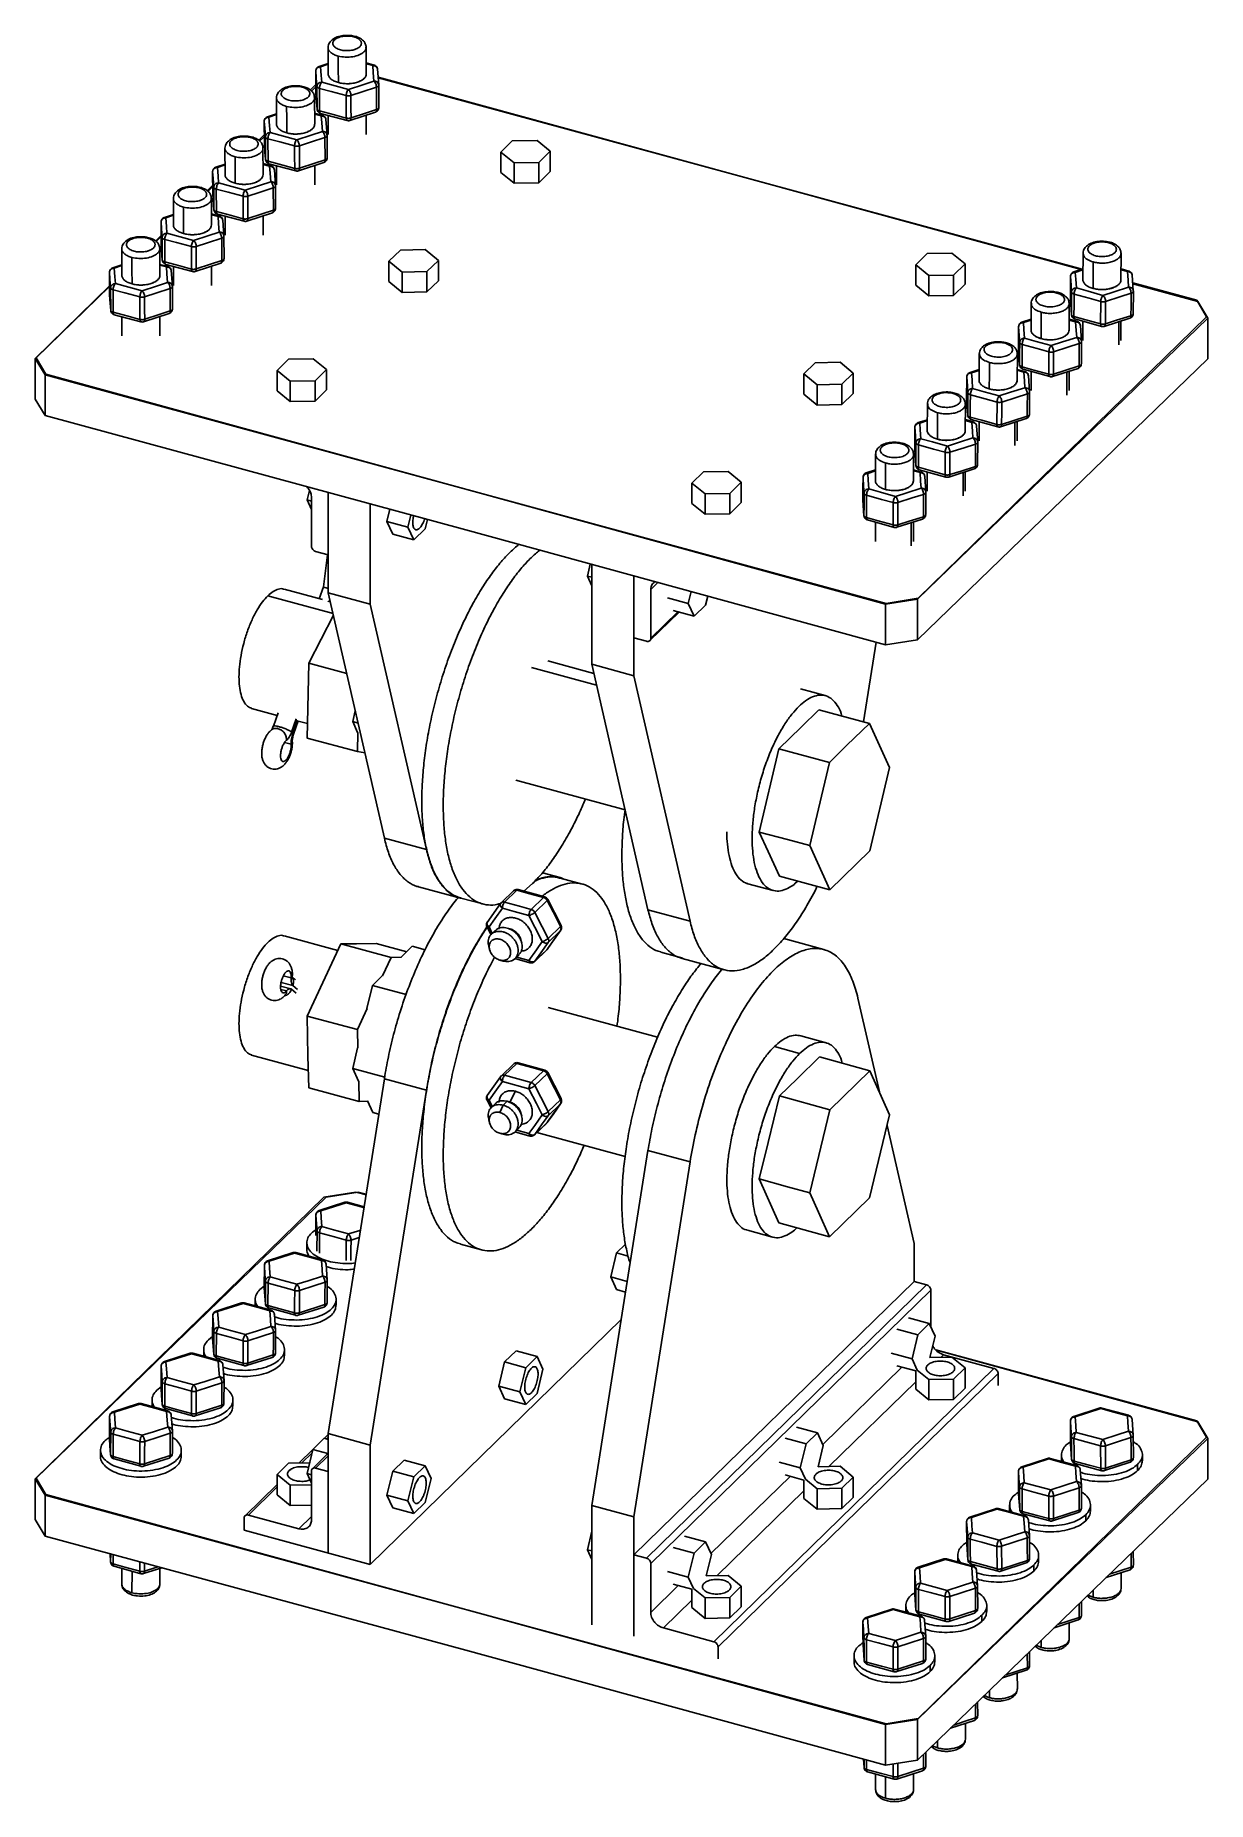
# Model space of a CAD drawing. Header units: millimetres. Extents: x 831 to 1324, y 1807 to 2551.
import ezdxf

# ---------------------------------------------------------------- set-up
doc = ezdxf.new("R2010")
doc.units = ezdxf.units.MM

msp = doc.modelspace()

# ---------------------------------------------------------------- linework, layer by layer
at = {"color": 7, "linetype": 'Continuous', "lineweight": 25}
for p, q in [((953.97, 2545.4), (954.02, 2534.26)), ((970.02, 2534.32), (969.97, 2545.48)), ((948.8, 2535.53), (948.84, 2526.09)), ((954, 2538.72), (950.18, 2537.47)), ((954, 2538.34), (950.79, 2537.29)), ((973.29, 2538.01), (970, 2538.89)), ((972.77, 2537.79), (970, 2538.53)), ((974.7, 2536.5), (974.78, 2536.12)), ((975.26, 2529.71), (974.77, 2536.22)), ((948.82, 2529.78), (946.46, 2527.47)), ((946.96, 2527.1), (948.83, 2528.91)), ((949.32, 2519.57), (949.28, 2529.01)), ((950.34, 2528.15), (950.39, 2518.71)), ((951.27, 2530.78), (962.5, 2527.77)), ((954.02, 2534.27), (954.02, 2534.26)), ((974.37, 2519.26), (974.33, 2528.7)), ((975.02, 2532.95), (1270.8, 2451.97)), ((1271.23, 2452.11), (975.04, 2532.61)), ((975.26, 2529.61), (975.19, 2529.89)), ((975.21, 2529.48), (975.26, 2529.61)), ((975.25, 2529.47), (975.22, 2529.94)), ((975.3, 2520.13), (975.26, 2529.57)), ((932.27, 2524.22), (932.32, 2513.09)), ((948.32, 2513.14), (948.27, 2524.3)), ((948.84, 2526.09), (948.87, 2526.23)), ((948.9, 2525.8), (948.84, 2526.09)), ((948.84, 2525.98), (949.33, 2519.47)), ((975.3, 2520.17), (975.27, 2520.03)), ((927.09, 2514.34), (927.14, 2504.9)), ((932.3, 2517.54), (928.47, 2516.29)), ((932.3, 2517.16), (929.08, 2516.11)), ((932.32, 2513.09), (932.32, 2513.08)), ((951.59, 2516.83), (948.3, 2517.71)), ((951.07, 2516.61), (948.3, 2517.35)), ((949.32, 2519.57), (949.42, 2519.21)), ((950.81, 2517.69), (962.04, 2514.68)), ((953, 2515.32), (953.08, 2514.94)), ((953.55, 2508.53), (953.07, 2515.04)), ((954.02, 2516.83), (954.02, 2508.78)), ((963.17, 2514.71), (973.92, 2518.22)), ((970.02, 2508.78), (970.02, 2516.95)), ((927.12, 2508.6), (924.75, 2506.29)), ((925.17, 2505.99), (927.12, 2507.88)), ((927.14, 2504.9), (927.17, 2505.05)), ((927.19, 2504.62), (927.14, 2504.9)), ((927.62, 2498.39), (927.58, 2507.83)), ((928.64, 2506.97), (928.69, 2497.53)), ((929.57, 2509.59), (940.8, 2506.59)), ((952.67, 2498.08), (952.62, 2507.52)), ((953.56, 2508.43), (953.49, 2508.71)), ((953.51, 2508.3), (953.56, 2508.43)), ((953.55, 2508.29), (953.52, 2508.75)), ((953.6, 2498.95), (953.56, 2508.39)), ((1031.46, 2506.11), (1026.65, 2501.42)), ((1041.89, 2506.33), (1031.46, 2506.11)), ((1047.42, 2501.77), (1041.89, 2506.33)), ((910.57, 2503.04), (910.62, 2491.91)), ((926.62, 2491.96), (926.57, 2503.12)), ((927.14, 2504.8), (927.62, 2498.29)), ((927.62, 2498.39), (927.71, 2498.03)), ((953.6, 2498.99), (953.57, 2498.85)), ((1026.65, 2501.42), (1032.19, 2496.86)), ((1026.65, 2492.84), (1026.65, 2501.42)), ((1042.61, 2497.08), (1047.42, 2501.77)), ((1047.42, 2493.2), (1047.42, 2501.77)), ((905.39, 2493.16), (905.44, 2483.72)), ((910.6, 2496.36), (906.77, 2495.11)), ((910.6, 2495.98), (907.38, 2494.93)), ((910.62, 2491.91), (910.62, 2491.89)), ((929.89, 2495.65), (926.6, 2496.53)), ((929.37, 2495.43), (926.6, 2496.17)), ((929.1, 2496.5), (940.34, 2493.5)), ((931.3, 2494.14), (931.37, 2493.76)), ((931.85, 2487.35), (931.37, 2493.86)), ((932.32, 2495.65), (932.32, 2487.6)), ((941.47, 2493.53), (952.22, 2497.04)), ((948.32, 2487.6), (948.32, 2495.77)), ((1026.65, 2492.84), (1032.19, 2488.29)), ((1032.19, 2496.86), (1042.61, 2497.08)), ((1032.19, 2488.29), (1032.19, 2496.86)), ((1042.61, 2488.5), (1042.61, 2497.08)), ((1047.42, 2493.2), (1042.61, 2488.5)), ((905.42, 2487.42), (903.05, 2485.11)), ((903.38, 2484.87), (905.42, 2486.85)), ((905.44, 2483.72), (905.47, 2483.87)), ((905.49, 2483.44), (905.44, 2483.72)), ((905.44, 2483.62), (905.92, 2477.11)), ((905.92, 2477.21), (905.88, 2486.65)), ((906.94, 2485.79), (906.98, 2476.35)), ((907.87, 2488.41), (919.1, 2485.41)), ((930.97, 2476.89), (930.92, 2486.34)), ((931.86, 2487.25), (931.79, 2487.52)), ((931.81, 2487.12), (931.86, 2487.25)), ((931.85, 2487.11), (931.82, 2487.57)), ((931.9, 2477.77), (931.86, 2487.21)), ((1032.19, 2488.29), (1042.61, 2488.5)), ((888.9, 2475.18), (885.07, 2473.93)), ((888.86, 2481.86), (888.92, 2470.73)), ((904.92, 2470.78), (904.86, 2481.94)), ((908.19, 2474.46), (904.89, 2475.35)), ((905.92, 2477.21), (906.01, 2476.85)), ((907.4, 2475.32), (918.64, 2472.32)), ((919.77, 2472.35), (930.52, 2475.86)), ((931.9, 2477.81), (931.87, 2477.67)), ((883.69, 2471.98), (883.73, 2462.54)), ((888.9, 2474.79), (885.68, 2473.74)), ((888.92, 2470.73), (888.92, 2470.71)), ((907.67, 2474.25), (904.9, 2474.99)), ((909.6, 2472.95), (909.67, 2472.58)), ((910.15, 2466.17), (909.67, 2472.68)), ((910.62, 2474.46), (910.62, 2466.42)), ((926.62, 2466.42), (926.62, 2474.58)), ((867.16, 2460.68), (867.21, 2449.53)), ((883.72, 2466.23), (881.35, 2463.93)), ((881.58, 2463.76), (883.72, 2465.83)), ((883.21, 2449.6), (883.16, 2460.75)), ((883.73, 2462.54), (883.77, 2462.69)), ((883.79, 2462.26), (883.73, 2462.54)), ((883.74, 2462.44), (884.22, 2455.93)), ((884.22, 2456.03), (884.17, 2465.47)), ((885.24, 2464.6), (885.28, 2455.16)), ((886.17, 2467.23), (897.4, 2464.23)), ((909.27, 2455.71), (909.22, 2465.15)), ((910.16, 2466.07), (910.08, 2466.34)), ((910.11, 2465.93), (910.16, 2466.07)), ((910.15, 2465.93), (910.12, 2466.39)), ((910.2, 2456.59), (910.16, 2466.03)), ((994.81, 2460.38), (984.39, 2460.17)), ((1000.35, 2455.83), (994.81, 2460.38)), ((867.19, 2454), (863.37, 2452.75)), ((867.2, 2453.61), (863.98, 2452.56)), ((886.49, 2453.28), (883.19, 2454.16)), ((885.96, 2453.07), (883.19, 2453.81)), ((884.22, 2456.03), (884.31, 2455.66)), ((885.7, 2454.14), (896.94, 2451.14)), ((888.92, 2453.28), (888.92, 2445.23)), ((898.07, 2451.17), (908.82, 2454.68)), ((904.92, 2445.23), (904.92, 2453.4)), ((910.2, 2456.62), (910.17, 2456.49)), ((984.39, 2460.17), (979.58, 2455.47)), ((979.58, 2455.47), (985.11, 2450.92)), ((979.58, 2446.9), (979.58, 2455.47)), ((995.54, 2451.13), (1000.35, 2455.83)), ((1000.35, 2447.26), (1000.35, 2455.83)), ((1201.19, 2453.98), (1206, 2458.67)), ((1206.73, 2449.42), (1201.19, 2453.98)), ((1201.19, 2445.41), (1201.19, 2453.98)), ((1206, 2458.67), (1216.43, 2458.89)), ((1216.43, 2458.89), (1221.96, 2454.33)), ((1221.96, 2454.33), (1217.15, 2449.64)), ((1221.96, 2445.76), (1221.96, 2454.33)), ((1271.59, 2458.83), (1271.54, 2447.71)), ((1271.68, 2458.94), (1271.7, 2458.84)), ((1287.54, 2447.65), (1287.59, 2458.76)), ((861.99, 2450.8), (862.03, 2441.36)), ((864.46, 2446.05), (875.7, 2443.05)), ((867.21, 2449.55), (867.21, 2449.53)), ((887.9, 2451.77), (887.97, 2451.4)), ((888.45, 2444.99), (887.97, 2451.5)), ((979.58, 2446.9), (985.11, 2442.35)), ((985.11, 2450.92), (995.54, 2451.13)), ((985.11, 2442.35), (985.11, 2450.92)), ((995.54, 2442.56), (995.54, 2451.13)), ((1000.35, 2447.26), (995.54, 2442.56)), ((1217.15, 2449.64), (1206.73, 2449.42)), ((1206.73, 2440.85), (1206.73, 2449.42)), ((1217.15, 2441.07), (1217.15, 2449.64)), ((1221.96, 2445.76), (1217.15, 2441.07)), ((1266.32, 2449.09), (1266.27, 2439.67)), ((1271.56, 2452.21), (1267.71, 2450.98)), ((1268.32, 2450.79), (1271.56, 2451.82)), ((1286.6, 2445.74), (1286.6, 2445.71)), ((1287.54, 2447.64), (1287.54, 2447.66)), ((1290.84, 2451.33), (1287.56, 2452.24)), ((1287.56, 2451.88), (1290.31, 2451.11)), ((1292.3, 2449.43), (1292.21, 2449.81)), ((1292.74, 2442.97), (1292.3, 2449.54)), ((1319.41, 2439.02), (1292.52, 2446.33)), ((1292.54, 2446.02), (1319.88, 2438.53)), ((862.02, 2445.05), (830.79, 2414.58)), ((831.12, 2414.86), (862.02, 2444.8)), ((862.03, 2441.36), (862.06, 2441.51)), ((862.09, 2441.08), (862.03, 2441.36)), ((862.04, 2441.26), (862.52, 2434.75)), ((862.52, 2434.85), (862.47, 2444.29)), ((863.54, 2443.42), (863.58, 2433.98)), ((887.56, 2434.53), (887.52, 2443.97)), ((888.45, 2444.88), (888.38, 2445.16)), ((888.4, 2444.75), (888.45, 2444.88)), ((888.45, 2444.75), (888.42, 2445.21)), ((888.5, 2435.41), (888.46, 2444.85)), ((985.11, 2442.35), (995.54, 2442.56)), ((1206.73, 2440.85), (1201.19, 2445.41)), ((1217.15, 2441.07), (1206.73, 2440.85)), ((1266.33, 2439.77), (1266.27, 2439.63)), ((1266.72, 2433.07), (1266.27, 2439.63)), ((1266.27, 2439.63), (1266.34, 2439.35)), ((1266.28, 2439.53), (1266.72, 2432.96)), ((1279.04, 2438.49), (1278.99, 2429.07)), ((1292.69, 2443.16), (1292.75, 2442.87)), ((1292.7, 2433.45), (1292.75, 2442.87)), ((1292.74, 2442.73), (1292.71, 2443.2)), ((1323.59, 2432.06), (1319.41, 2439.02)), ((1319.88, 2438.53), (1324.02, 2431.57)), ((862.52, 2434.85), (862.61, 2434.48)), ((864, 2432.96), (875.23, 2429.96)), ((867.21, 2432.1), (867.21, 2424.05)), ((876.37, 2429.99), (887.12, 2433.5)), ((883.21, 2424.05), (883.21, 2432.22)), ((888.5, 2435.44), (888.47, 2435.31)), ((1324.02, 2431.57), (1201.98, 2313.33)), ((1202.25, 2313.62), (1323.59, 2432.06)), ((1249.73, 2431.07), (1245.88, 2429.84)), ((1246.5, 2429.64), (1249.73, 2430.68)), ((1249.77, 2437.69), (1249.71, 2426.56)), ((1249.85, 2437.79), (1249.87, 2437.69)), ((1265.71, 2426.52), (1265.76, 2437.62)), ((1269.01, 2430.18), (1265.73, 2431.09)), ((1265.73, 2430.73), (1268.48, 2429.97)), ((1266.79, 2432.7), (1266.72, 2433.07)), ((1268.18, 2431.17), (1279.4, 2428.05)), ((1280.54, 2428.07), (1291.31, 2431.52)), ((1292.65, 2433.31), (1292.7, 2433.45)), ((1324.02, 2414.43), (1324.02, 2431.57)), ((1244.49, 2427.94), (1244.45, 2418.52)), ((1264.78, 2424.57), (1264.78, 2424.56)), ((1265.71, 2426.5), (1265.71, 2426.51)), ((1270.48, 2428.28), (1270.38, 2428.66)), ((1270.92, 2421.83), (1270.47, 2428.39)), ((1271.54, 2430.24), (1271.54, 2422.16)), ((1286.6, 2430.01), (1286.6, 2420.23)), ((1287.54, 2422.16), (1287.54, 2430.31)), ((1227.94, 2416.54), (1227.89, 2405.41)), ((1228.02, 2416.64), (1228.04, 2416.55)), ((1243.89, 2405.37), (1243.94, 2416.47)), ((1244.5, 2418.63), (1244.45, 2418.48)), ((1244.89, 2411.92), (1244.45, 2418.48)), ((1244.45, 2418.48), (1244.52, 2418.21)), ((1244.45, 2418.38), (1244.9, 2411.82)), ((1257.21, 2417.34), (1257.17, 2407.92)), ((1270.87, 2422.01), (1270.92, 2421.72)), ((1270.88, 2412.3), (1270.92, 2421.72)), ((1270.91, 2421.58), (1270.89, 2422.05)), ((830.79, 2414.58), (834.97, 2407.62)), ((830.79, 2397.44), (830.79, 2414.58)), ((835.26, 2407.9), (831.12, 2414.86)), ((937.32, 2414.22), (932.51, 2409.53)), ((932.51, 2409.53), (938.04, 2404.98)), ((932.51, 2400.96), (932.51, 2409.53)), ((947.74, 2414.44), (937.32, 2414.22)), ((953.28, 2409.89), (947.74, 2414.44)), ((948.47, 2405.19), (953.28, 2409.89)), ((953.28, 2401.31), (953.28, 2409.89)), ((1154.12, 2408.04), (1158.93, 2412.73)), ((1158.93, 2412.73), (1169.36, 2412.95)), ((1169.36, 2412.95), (1174.89, 2408.39)), ((1174.89, 2408.39), (1170.08, 2403.7)), ((1174.89, 2399.82), (1174.89, 2408.39)), ((1201.98, 2296.18), (1324.02, 2414.43)), ((1227.91, 2409.92), (1224.06, 2408.69)), ((1224.67, 2408.5), (1227.91, 2409.53)), ((1247.18, 2409.03), (1243.91, 2409.95)), ((1243.91, 2409.58), (1246.66, 2408.82)), ((1244.96, 2411.55), (1244.89, 2411.92)), ((1246.36, 2410.02), (1257.57, 2406.9)), ((1249.71, 2409.09), (1249.71, 2401.02)), ((1258.71, 2406.93), (1269.48, 2410.37)), ((1264.78, 2408.86), (1264.78, 2399.08)), ((1265.71, 2401.02), (1265.71, 2409.16)), ((1270.82, 2412.17), (1270.88, 2412.3)), ((834.97, 2407.62), (1188.74, 2311.47)), ((834.97, 2390.48), (834.97, 2407.62)), ((1188.45, 2311.2), (835.26, 2407.9)), ((932.51, 2400.96), (938.04, 2396.4)), ((938.04, 2404.98), (948.47, 2405.19)), ((938.04, 2396.4), (938.04, 2404.98)), ((948.47, 2396.62), (948.47, 2405.19)), ((953.28, 2401.31), (948.47, 2396.62)), ((1159.66, 2403.48), (1154.12, 2408.04)), ((1154.12, 2399.47), (1154.12, 2408.04)), ((1170.08, 2403.7), (1159.66, 2403.48)), ((1159.66, 2394.91), (1159.66, 2403.48)), ((1170.08, 2395.13), (1170.08, 2403.7)), ((1222.66, 2406.79), (1222.62, 2397.38)), ((1242.95, 2403.43), (1242.95, 2403.41)), ((1243.89, 2405.35), (1243.89, 2405.36)), ((1248.65, 2407.14), (1248.56, 2407.51)), ((1249.09, 2400.68), (1248.65, 2407.24)), ((1249.04, 2400.86), (1249.09, 2400.57)), ((1249.08, 2400.43), (1249.06, 2400.9)), ((830.79, 2397.44), (834.97, 2390.48)), ((938.04, 2396.4), (948.47, 2396.62)), ((1159.66, 2394.91), (1154.12, 2399.47)), ((1170.08, 2395.13), (1159.66, 2394.91)), ((1174.89, 2399.82), (1170.08, 2395.13)), ((1206.11, 2395.39), (1206.06, 2384.26)), ((1206.2, 2395.5), (1206.22, 2395.4)), ((1222.06, 2384.22), (1222.11, 2395.32)), ((1222.68, 2397.48), (1222.62, 2397.34)), ((1223.07, 2390.77), (1222.62, 2397.34)), ((1222.62, 2397.34), (1222.69, 2397.06)), ((1222.63, 2397.23), (1223.07, 2390.67)), ((1235.39, 2396.19), (1235.34, 2386.78)), ((1249.05, 2391.16), (1249.09, 2400.57)), ((1011.85, 2342.4), (834.97, 2390.48)), ((1206.08, 2388.77), (1202.23, 2387.54)), ((1202.85, 2387.35), (1206.08, 2388.38)), ((1225.36, 2387.89), (1222.08, 2388.8)), ((1222.08, 2388.44), (1224.83, 2387.67)), ((1223.14, 2390.41), (1223.07, 2390.77)), ((1224.53, 2388.88), (1235.75, 2385.76)), ((1226.82, 2385.99), (1226.73, 2386.36)), ((1227.26, 2379.53), (1226.82, 2386.1)), ((1227.89, 2387.94), (1227.89, 2379.87)), ((1236.89, 2385.78), (1247.66, 2389.22)), ((1242.95, 2387.72), (1242.95, 2377.94)), ((1243.89, 2379.87), (1243.89, 2388.02)), ((1249, 2391.02), (1249.05, 2391.16)), ((1200.84, 2385.65), (1200.79, 2376.23)), ((1221.13, 2382.28), (1221.13, 2382.26)), ((1222.06, 2384.2), (1222.06, 2384.22)), ((1227.21, 2379.72), (1227.27, 2379.43)), ((1227.22, 2370.01), (1227.27, 2379.43)), ((1227.26, 2379.29), (1227.23, 2379.76)), ((1184.29, 2374.25), (1184.23, 2363.12)), ((1184.37, 2374.35), (1184.39, 2374.25)), ((1200.23, 2363.07), (1200.29, 2374.18)), ((1200.85, 2376.33), (1200.8, 2376.19)), ((1201.24, 2369.63), (1200.8, 2376.19)), ((1200.8, 2376.19), (1200.86, 2375.91)), ((1200.8, 2376.08), (1201.24, 2369.52)), ((1213.56, 2375.05), (1213.52, 2365.63)), ((1107.05, 2362.1), (1111.86, 2366.79)), ((1111.86, 2366.79), (1122.29, 2367.01)), ((1122.29, 2367.01), (1127.82, 2362.45)), ((1179.01, 2364.5), (1178.97, 2355.08)), ((1184.26, 2367.63), (1180.4, 2366.39)), ((1181.02, 2366.2), (1184.25, 2367.24)), ((1200.25, 2367.29), (1203.01, 2366.52)), ((1203.53, 2366.74), (1200.26, 2367.65)), ((1201.31, 2369.26), (1201.24, 2369.63)), ((1202.7, 2367.73), (1213.92, 2364.61)), ((1205, 2364.84), (1204.9, 2365.22)), ((1205.44, 2358.39), (1204.99, 2364.95)), ((1206.06, 2366.8), (1206.06, 2358.72)), ((1215.06, 2364.63), (1225.83, 2368.08)), ((1221.13, 2366.57), (1221.13, 2356.79)), ((1222.06, 2358.72), (1222.06, 2366.87)), ((1227.17, 2369.87), (1227.22, 2370.01)), ((945.12, 2355.05), (946.08, 2359.04)), ((954.04, 2358.12), (954.04, 2315.94)), ((1112.59, 2357.54), (1107.05, 2362.1)), ((1107.05, 2353.52), (1107.05, 2362.1)), ((1123.01, 2357.76), (1112.59, 2357.54)), ((1112.59, 2348.97), (1112.59, 2357.54)), ((1127.82, 2362.45), (1123.01, 2357.76)), ((1123.01, 2349.18), (1123.01, 2357.76)), ((1127.82, 2353.88), (1127.82, 2362.45)), ((1199.3, 2361.13), (1199.3, 2361.12)), ((1200.23, 2363.05), (1200.23, 2363.07)), ((1205.39, 2358.57), (1205.44, 2358.28)), ((1205.4, 2348.86), (1205.44, 2358.28)), ((1205.43, 2358.14), (1205.41, 2358.61)), ((946.96, 2354.55), (945.12, 2355.05)), ((946.96, 2351.02), (945.12, 2355.05)), ((946.96, 2356.1), (946.96, 2335.53)), ((971.73, 2353.31), (971.73, 2311.13)), ((978.73, 2345.92), (979.97, 2351.07)), ((1112.59, 2348.97), (1107.05, 2353.52)), ((1123.01, 2349.18), (1112.59, 2348.97)), ((1127.82, 2353.88), (1123.01, 2349.18)), ((1179.02, 2355.19), (1178.97, 2355.04)), ((1179.41, 2348.48), (1178.97, 2355.04)), ((1178.97, 2355.04), (1179.04, 2354.77)), ((1178.97, 2354.94), (1179.42, 2348.37)), ((1191.73, 2353.9), (1191.69, 2344.48)), ((1205.35, 2348.73), (1205.4, 2348.86)), ((987.57, 2343.51), (978.73, 2345.92)), ((981.17, 2340.57), (978.73, 2345.92)), ((987.57, 2343.51), (988.82, 2348.66)), ((990.02, 2338.16), (987.57, 2343.51)), ((994.83, 2342.86), (990.02, 2338.16)), ((994.83, 2342.86), (995.77, 2346.77)), ((1011.85, 2342.4), (1188.45, 2294.05)), ((1179.48, 2348.11), (1179.41, 2348.48)), ((1180.88, 2346.58), (1192.09, 2343.46)), ((1184.23, 2345.65), (1184.23, 2337.58)), ((1193.24, 2343.49), (1204.01, 2346.93)), ((1199.3, 2345.42), (1199.3, 2335.64)), ((1200.23, 2337.58), (1200.23, 2345.72)), ((990.02, 2338.16), (981.17, 2340.57)), ((948.73, 2333.33), (954.04, 2331.89)), ((953.75, 2331.97), (952, 2318.51)), ((1063.06, 2323), (1064.28, 2328.05)), ((1064.94, 2327.87), (1064.94, 2285.86)), ((1063.06, 2323), (1064.94, 2322.48)), ((1064.94, 2318.87), (1063.06, 2323)), ((1082.63, 2323.03), (1082.63, 2281.05)), ((1092.69, 2320.27), (1089.71, 2317.36)), ((928.61, 2314.67), (956.03, 2307.21)), ((951.57, 2313.08), (935.42, 2317.47)), ((952, 2318.52), (950.18, 2313.46)), ((954.9, 2312.18), (953.79, 2312.48)), ((954.04, 2315.94), (971.73, 2311.13)), ((954.04, 2315.94), (977.65, 2212.67)), ((1089.71, 2296.79), (1089.71, 2317.36)), ((1096.72, 2313.85), (1105.51, 2311.46)), ((1105.51, 2311.46), (1106.71, 2316.43)), ((1113.67, 2314.53), (1112.77, 2310.8)), ((1201.98, 2313.33), (1188.45, 2311.2)), ((1188.74, 2311.47), (1202.25, 2313.62)), ((1201.98, 2296.18), (1201.98, 2313.33)), ((945.8, 2286.35), (956.19, 2306.53)), ((971.73, 2311.13), (995.34, 2207.86)), ((1089.34, 2295.84), (1101.62, 2307.83)), ((1101.15, 2307.96), (1089.71, 2296.79)), ((1099.17, 2308.5), (1107.96, 2306.11)), ((1107.96, 2306.11), (1105.51, 2311.46)), ((1112.77, 2310.8), (1107.96, 2306.11)), ((1188.45, 2294.05), (1188.45, 2311.2)), ((1082.63, 2297), (1087.94, 2295.56)), ((1179.22, 2261.63), (1184.52, 2295.13)), ((1201.98, 2296.18), (1188.45, 2294.05)), ((945.13, 2254.84), (945.8, 2286.35)), ((945.8, 2286.35), (961.79, 2282.04)), ((1039.56, 2284.51), (1066.95, 2277.07)), ((1065.82, 2282.03), (1046.39, 2287.31)), ((1064.94, 2285.86), (1082.63, 2281.05)), ((1064.94, 2285.86), (1088.55, 2182.58)), ((1082.63, 2281.05), (1106.24, 2177.78)), ((1163.13, 2272.66), (1152.66, 2275.46)), ((921.79, 2267.29), (932.57, 2264.36)), ((932.93, 2265.37), (930.93, 2259.78)), ((938.62, 2257.33), (940.6, 2262.84)), ((939.17, 2256.85), (941.15, 2262.36)), ((939.42, 2256.46), (941.43, 2262.06)), ((941.39, 2261.96), (945.26, 2260.91)), ((964.31, 2261.78), (965.4, 2266.24)), ((966.56, 2261.15), (964.31, 2261.78)), ((966.38, 2257.16), (964.31, 2261.78)), ((1160.45, 2266.65), (1181.68, 2260.97)), ((1190.21, 2242.4), (1181.68, 2260.97)), ((935.67, 2252.97), (938.42, 2252.21)), ((938.5, 2257.04), (939.17, 2256.85)), ((938.93, 2252.76), (938.9, 2253.52)), ((945.13, 2254.84), (966.36, 2249.13)), ((966.53, 2257.11), (966.36, 2249.13)), ((966.36, 2249.13), (969.44, 2248.56)), ((1135.35, 2215.26), (1143.64, 2250.24)), ((1143.64, 2250.24), (1164.86, 2244.56)), ((1181.92, 2207.42), (1190.21, 2242.4)), ((1032.93, 2237.09), (1078.9, 2224.59)), ((977.65, 2212.67), (995.34, 2207.86)), ((1156.58, 2209.58), (1165.11, 2191.01)), ((1165.11, 2191.01), (1181.92, 2207.42)), ((1036.33, 2190.37), (1039.99, 2193.6)), ((1051.63, 2196.07), (1044.14, 2198.11)), ((1060.95, 2193.39), (1051.66, 2195.92)), ((1130.59, 2193.52), (1141.2, 2190.68)), ((1143.88, 2196.69), (1165.11, 2191.01)), ((991.98, 2192.2), (1009.67, 2187.39)), ((1009.77, 2187.5), (1019.06, 2184.99)), ((1026.94, 2185.65), (1026.46, 2185.08)), ((1032.05, 2190.6), (1026.87, 2185.6)), ((1033.38, 2190.82), (1028.21, 2185.82)), ((1045.12, 2187.96), (1033.91, 2191.04)), ((1039.41, 2182.74), (1044.59, 2187.74)), ((1046.12, 2186.47), (1040.94, 2181.47)), ((1051.98, 2175.97), (1046.37, 2186.94)), ((1026.5, 2185.14), (1020.9, 2177.25)), ((1088.55, 2182.58), (1106.24, 2177.78)), ((958.05, 2165.45), (935.42, 2171.6)), ((1020.82, 2175.31), (1022.54, 2171.94)), ((1021.66, 2175.31), (1023.04, 2172.62)), ((1024.3, 2173.85), (1022.63, 2172.23)), ((1030.5, 2174.54), (1029.31, 2174.87)), ((1046.3, 2166.14), (1051.9, 2174.03)), ((1046.55, 2170.5), (1051.72, 2175.5)), ((1051.72, 2173.78), (1046.55, 2168.78)), ((1051.72, 2173.78), (1051.85, 2174.03)), ((1162.53, 2165.83), (1145.68, 2170.41)), ((959.34, 2168.21), (945.13, 2137.84)), ((959.34, 2168.21), (980.45, 2162.54)), ((974.23, 2168.37), (987.09, 2164.91)), ((989.4, 2167.18), (984.73, 2162.62)), ((994.77, 2165.74), (989.4, 2167.18)), ((1021.55, 2167.12), (1021.9, 2165.77)), ((1032.63, 2162.01), (1034.3, 2163.64)), ((1035.41, 2168.64), (1035.12, 2169.83)), ((1040.75, 2160.68), (1045.93, 2165.68)), ((1040.94, 2160.89), (1046.12, 2165.89)), ((1046.12, 2165.89), (1045.91, 2165.7)), ((1046.28, 2166.15), (1046.12, 2165.89)), ((1093.96, 2164.68), (1103.25, 2162.17)), ((976.82, 2154.7), (980.45, 2162.54)), ((980.45, 2162.54), (984.82, 2162.59)), ((1026.16, 2161.42), (1027.5, 2161.03)), ((1026.25, 2161.39), (1027.63, 2160.99)), ((1032.46, 2162.01), (1038.89, 2160.24)), ((1033.32, 2162.68), (1038.47, 2161.26)), ((1040.7, 2160.71), (1040.94, 2160.89)), ((1102.88, 2162.11), (1120.57, 2157.31)), ((938.25, 2149.33), (933.99, 2150.48)), ((934.07, 2149.05), (936.48, 2148.4)), ((934.19, 2152.02), (939.17, 2150.67)), ((935.13, 2154.77), (938.42, 2153.88)), ((938.62, 2149.12), (940.6, 2147.43)), ((940.3, 2153.08), (938.9, 2154.28)), ((939.17, 2150.67), (941.15, 2148.98)), ((972.59, 2150.76), (970.29, 2141.03)), ((976.66, 2154.74), (972.59, 2150.76)), ((986.81, 2146.96), (972.59, 2150.76)), ((934.2, 2145.18), (934.26, 2145.12)), ((966.36, 2132.14), (970.46, 2140.98)), ((1092.6, 2128.88), (1046.56, 2141.39)), ((1176.87, 2145.36), (1185.89, 2105.9)), ((945.13, 2137.84), (966.36, 2132.14)), ((966.53, 2124.48), (966.36, 2132.14)), ((1163.46, 2126.6), (1152.85, 2129.53)), ((921.79, 2121.42), (945.63, 2114.93)), ((966.38, 2124.52), (964.31, 2115.78)), ((1152.33, 2122.03), (1141.72, 2124.96)), ((1160.7, 2120.62), (1181.92, 2114.76)), ((954.04, 1962.12), (977.65, 2111.47)), ((977.78, 2112.18), (964.31, 2115.78)), ((964.31, 2115.78), (966.75, 2110.46)), ((977.65, 2111.47), (995.34, 2106.67)), ((1026.5, 2112.24), (1020.9, 2104.35)), ((1026.94, 2112.76), (1026.46, 2112.19)), ((1032.05, 2117.7), (1026.87, 2112.7)), ((1028.21, 2112.93), (1033.38, 2117.93)), ((1039.41, 2109.85), (1028.21, 2112.93)), ((1045.12, 2115.06), (1033.91, 2118.14)), ((1044.59, 2114.85), (1039.41, 2109.85)), ((1040.94, 2108.57), (1046.12, 2113.57)), ((1051.98, 2103.07), (1046.37, 2114.04)), ((1165.11, 2098.34), (1181.92, 2114.76)), ((1181.92, 2114.76), (1190.21, 2096.25)), ((945.8, 2107.64), (967.03, 2101.93)), ((967.03, 2101.93), (966.84, 2110.43)), ((971.73, 1957.31), (995.34, 2106.67)), ((1027.27, 2110.3), (1038.47, 2107.23)), ((1030.49, 2101.65), (1032.87, 2106.16)), ((1143.88, 2104.21), (1165.11, 2098.34)), ((970.65, 2101.98), (967.03, 2101.93)), ((970.59, 2102.11), (972.84, 2097.21)), ((975.29, 2096.56), (972.84, 2097.21)), ((1020.82, 2102.42), (1022.54, 2099.05)), ((1023.04, 2099.73), (1021.66, 2102.42)), ((1024.3, 2100.96), (1022.63, 2099.33)), ((1026.25, 2097.25), (1027.63, 2100.35)), ((1027.63, 2100.35), (1029.3, 2101.98)), ((1030.5, 2101.65), (1029.31, 2101.97)), ((1035.41, 2095.74), (1035.12, 2096.93)), ((1046.32, 2093.28), (1051.9, 2101.14)), ((1051.72, 2102.6), (1046.55, 2097.6)), ((1046.55, 2095.89), (1051.72, 2100.89)), ((1051.87, 2101.13), (1051.72, 2100.89)), ((1156.58, 2063.43), (1165.11, 2098.34)), ((1190.21, 2096.25), (1181.68, 2061.34)), ((1021.55, 2094.22), (1021.9, 2092.88)), ((1032.46, 2089.11), (1038.89, 2087.35)), ((1032.63, 2089.12), (1034.3, 2090.74)), ((1038.47, 2088.37), (1033.32, 2089.78)), ((1040.75, 2087.79), (1045.93, 2092.79)), ((1046.12, 2093), (1040.94, 2088)), ((1041.8, 2088.8), (1078.94, 2078.71)), ((1045.89, 2092.83), (1046.12, 2093)), ((1046.12, 2093), (1046.26, 2093.27)), ((1189.11, 2091.78), (1200.47, 2042.09)), ((1026.16, 2088.53), (1027.5, 2088.13)), ((1040.94, 2088), (1040.73, 2087.79)), ((1064.94, 1931.88), (1088.55, 2081.24)), ((1088.55, 2081.24), (1106.24, 2076.43)), ((1082.63, 1927.07), (1106.24, 2076.43)), ((1135.35, 2069.29), (1143.64, 2050.79)), ((830.79, 1943.14), (952.13, 2061.57)), ((953.16, 2061.66), (831.12, 1943.42)), ((960.98, 2059.45), (950.23, 2055.99)), ((950.85, 2055.8), (961.6, 2059.26)), ((952.13, 2061.57), (965.65, 2063.72)), ((953.16, 2061.66), (966.68, 2063.79)), ((969.12, 2057.54), (962.12, 2059.48)), ((965.65, 2063.72), (969.92, 2062.56)), ((969.97, 2062.89), (966.68, 2063.79)), ((1181.68, 2061.34), (1164.86, 2044.93)), ((948.84, 2054.1), (948.8, 2045.48)), ((948.8, 2045.44), (948.84, 2054.06)), ((949.32, 2047.5), (949.28, 2038.9)), ((950.35, 2038.03), (950.39, 2046.62)), ((963.62, 2043.55), (967.09, 2044.66)), ((1130.4, 2047.69), (1140.87, 2044.8)), ((1143.64, 2050.79), (1164.86, 2044.93)), ((939.28, 2038.27), (928.53, 2034.81)), ((929.14, 2034.62), (939.89, 2038.08)), ((951.65, 2035.19), (940.42, 2038.3)), ((945.02, 2042.43), (945.02, 2039.86)), ((1009.69, 2041.82), (1018.46, 2039.43)), ((1075.31, 2038.2), (1072.87, 2028.07)), ((1079.09, 2041.88), (1075.31, 2038.2)), ((1080.25, 2036.86), (1075.31, 2038.2)), ((1200.47, 2042.09), (1200.47, 2026.14)), ((927.14, 2032.92), (927.09, 2023.5)), ((927.09, 2023.46), (927.14, 2032.88)), ((953.12, 2033.3), (953.03, 2033.67)), ((953.6, 2026.85), (953.11, 2033.41)), ((927.1, 2024.1), (925.28, 2022.76)), ((927.15, 2023.6), (927.09, 2023.46)), ((927.09, 2023.46), (927.16, 2023.18)), ((927.1, 2023.34), (927.58, 2016.78)), ((927.62, 2026.31), (927.58, 2016.9)), ((928.64, 2016.02), (928.69, 2025.44)), ((953.55, 2027.03), (953.6, 2026.74)), ((953.56, 2017.28), (953.6, 2026.7)), ((953.59, 2026.6), (953.57, 2027.07)), ((953.6, 2026.74), (953.57, 2026.6)), ((1079.85, 2026.18), (1072.87, 2028.07)), ((1072.87, 2028.07), (1075.31, 2022.73)), ((1079.14, 2021.69), (1075.31, 2022.73)), ((1200.47, 2026.14), (1082.63, 1911.12)), ((1205.78, 2024.7), (1087.94, 1909.68)), ((1207.55, 2022.5), (1089.71, 1907.49)), ((1200.47, 2026.14), (1205.78, 2024.7)), ((1207.55, 2007.03), (1207.55, 2022.5)), ((917.57, 2017.09), (906.82, 2013.63)), ((907.44, 2013.44), (918.19, 2016.9)), ((929.95, 2014.01), (918.72, 2017.11)), ((923.32, 2018.68), (923.32, 2016.15)), ((927.65, 2016.52), (927.58, 2016.9)), ((929.05, 2015), (940.28, 2011.9)), ((941.4, 2011.92), (952.16, 2015.38)), ((952.62, 2016.41), (941.87, 2012.95)), ((953.51, 2017.18), (953.56, 2017.32)), ((957.32, 2016.15), (957.32, 2018.68)), ((905.43, 2011.74), (905.39, 2002.32)), ((905.39, 2002.28), (905.44, 2011.69)), ((931.42, 2012.12), (931.33, 2012.49)), ((931.9, 2005.67), (931.41, 2012.23)), ((1077.31, 2010.13), (971.73, 1907.07)), ((1198.12, 2010.82), (1206.91, 2008.43)), ((1206.91, 2008.43), (1202.1, 2003.74)), ((1209.35, 2003.09), (1206.91, 2008.43)), ((905.39, 2002.92), (903.58, 2001.58)), ((905.45, 2002.42), (905.39, 2002.28)), ((905.39, 2002.28), (905.46, 2002)), ((905.4, 2002.16), (905.88, 1995.6)), ((905.92, 2005.13), (905.88, 1995.72)), ((906.94, 1994.84), (906.98, 2004.25)), ((931.84, 2005.85), (931.9, 2005.56)), ((931.86, 1996.1), (931.9, 2005.51)), ((931.89, 2005.41), (931.87, 2005.89)), ((931.9, 2005.56), (931.87, 2005.42)), ((1193.31, 2006.13), (1202.1, 2003.74)), ((1202.1, 2003.74), (1199.65, 1993.62)), ((1207.18, 1994.11), (1209.35, 2003.09)), ((895.87, 1995.91), (885.12, 1992.45)), ((885.74, 1992.26), (896.49, 1995.72)), ((908.25, 1992.83), (897.01, 1995.93)), ((901.62, 1997.5), (901.62, 1994.97)), ((905.95, 1995.34), (905.88, 1995.72)), ((907.34, 1993.82), (918.58, 1990.72)), ((919.7, 1990.74), (930.45, 1994.2)), ((930.92, 1995.23), (920.17, 1991.77)), ((931.8, 1996), (931.86, 1996.14)), ((935.62, 1994.97), (935.62, 1997.5)), ((1028.24, 1992.26), (1025.8, 1982.13)), ((1033.05, 1996.95), (1028.24, 1992.26)), ((1037.09, 1989.85), (1028.24, 1992.26)), ((1041.9, 1994.55), (1033.05, 1996.95)), ((1041.9, 1994.55), (1037.09, 1989.85)), ((1041.9, 1994.55), (1044.34, 1989.2)), ((1190.86, 1996.01), (1199.65, 1993.62)), ((1199.65, 1993.62), (1201.82, 1988.88)), ((1216.43, 1994.31), (1207.18, 1994.11)), ((1209.68, 1997.4), (1319.41, 1967.57)), ((1319.88, 1967.09), (1209.87, 1997.21)), ((1212.86, 1995.34), (1211.69, 1994.21)), ((1212.86, 1995.34), (1234.08, 1989.58)), ((1221.96, 1989.75), (1216.43, 1994.31)), ((883.73, 1990.55), (883.69, 1981.14)), ((883.69, 1981.1), (883.73, 1990.51)), ((909.72, 1990.94), (909.62, 1991.31)), ((910.2, 1984.49), (909.71, 1991.05)), ((910.14, 1984.67), (910.2, 1984.37)), ((910.19, 1984.23), (910.16, 1984.71)), ((1037.09, 1989.85), (1034.64, 1979.73)), ((1044.34, 1989.2), (1041.9, 1979.07)), ((1234.08, 1989.58), (1116.24, 1874.56)), ((1235.85, 1987.38), (1118.01, 1872.36)), ((1195.41, 1990.09), (1162.09, 1957.56)), ((1193.31, 1990.66), (1201.19, 1988.52)), ((1201.19, 1988.52), (1201.19, 1980.82)), ((1206.73, 1984.84), (1201.82, 1988.88)), ((1217.15, 1985.06), (1206.73, 1984.84)), ((1206.73, 1984.84), (1206.73, 1976.27)), ((1221.96, 1989.75), (1217.15, 1985.06)), ((1217.15, 1985.06), (1217.15, 1976.48)), ((1221.96, 1989.75), (1221.96, 1981.18)), ((1235.85, 1982.31), (1235.85, 1987.38)), ((883.69, 1981.74), (881.88, 1980.4)), ((883.75, 1981.24), (883.69, 1981.1)), ((883.69, 1981.1), (883.76, 1980.82)), ((883.7, 1980.98), (884.18, 1974.42)), ((884.22, 1983.95), (884.17, 1974.53)), ((885.24, 1973.66), (885.28, 1983.07)), ((910.16, 1974.92), (910.2, 1984.33)), ((910.2, 1984.37), (910.17, 1984.24)), ((1034.64, 1979.73), (1025.8, 1982.13)), ((1025.8, 1982.13), (1028.24, 1976.78)), ((1034.64, 1979.73), (1037.09, 1974.38)), ((1041.9, 1979.07), (1037.09, 1974.38)), ((1201.19, 1983.96), (1164.62, 1948.26)), ((1206.73, 1976.27), (1201.19, 1980.82)), ((1221.96, 1981.18), (1217.15, 1976.48)), ((874.17, 1974.73), (863.42, 1971.27)), ((864.04, 1971.08), (874.79, 1974.54)), ((886.55, 1971.65), (875.31, 1974.75)), ((879.92, 1976.31), (879.92, 1973.79)), ((884.25, 1974.15), (884.17, 1974.53)), ((885.64, 1972.64), (896.88, 1969.54)), ((888.01, 1969.76), (887.92, 1970.12)), ((888.49, 1963.31), (888.01, 1969.87)), ((898, 1969.56), (908.75, 1973.02)), ((909.22, 1974.05), (898.47, 1970.59)), ((910.1, 1974.82), (910.16, 1974.96)), ((913.92, 1973.79), (913.92, 1976.31)), ((1037.09, 1974.38), (1028.24, 1976.78)), ((1217.15, 1976.48), (1206.73, 1976.27)), ((1278.43, 1972.82), (1267.66, 1969.33)), ((1290.78, 1969.83), (1279.56, 1972.85)), ((862.03, 1969.37), (861.99, 1959.96)), ((861.99, 1959.91), (862.03, 1969.33)), ((862.52, 1962.77), (862.47, 1953.35)), ((888.44, 1963.49), (888.5, 1963.19)), ((888.49, 1963.05), (888.46, 1963.53)), ((888.46, 1953.73), (888.5, 1963.15)), ((888.5, 1963.19), (888.47, 1963.05)), ((1151.05, 1964.88), (1159.84, 1962.49)), ((1159.84, 1962.49), (1155.03, 1957.8)), ((1162.28, 1957.14), (1159.84, 1962.49)), ((1266.27, 1967.41), (1266.32, 1957.97)), ((1268.71, 1962.63), (1279.93, 1959.6)), ((1292.19, 1968.3), (1292.26, 1967.94)), ((1292.7, 1961.52), (1292.26, 1968.03)), ((1323.59, 1960.62), (1319.41, 1967.57)), ((1324.02, 1960.13), (1319.88, 1967.09)), ((858.21, 1955.13), (858.21, 1952.61)), ((862.04, 1960.06), (861.99, 1959.91)), ((861.99, 1959.91), (862.06, 1959.63)), ((861.99, 1959.8), (862.48, 1953.24)), ((863.54, 1952.48), (863.58, 1961.89)), ((892.21, 1952.61), (892.21, 1955.13)), ((947.56, 1955.43), (941.72, 1949.73)), ((947.57, 1955.45), (945.12, 1945.32)), ((952.37, 1960.14), (947.57, 1955.45)), ((953.9, 1953.73), (947.57, 1955.45)), ((954.04, 1959.69), (952.37, 1960.14)), ((954.04, 1961.75), (952.39, 1960.14)), ((954.04, 1960.67), (953.25, 1959.9)), ((954.04, 1962.12), (971.73, 1957.31)), ((954.04, 1911.88), (954.04, 1962.12)), ((971.73, 1907.07), (971.73, 1957.31)), ((1146.24, 1960.19), (1155.03, 1957.8)), ((1155.03, 1957.8), (1152.58, 1947.68)), ((1160.11, 1948.17), (1162.28, 1957.14)), ((1201.98, 1841.88), (1324.02, 1960.13)), ((1323.59, 1960.62), (1202.25, 1842.18)), ((1266.32, 1957.94), (1266.35, 1958.09)), ((1266.32, 1957.94), (1266.76, 1951.43)), ((1266.36, 1957.68), (1266.32, 1957.94)), ((1266.32, 1957.85), (1266.77, 1951.33)), ((1279.04, 1947.54), (1278.99, 1956.98)), ((1280.99, 1957.02), (1281.04, 1947.58)), ((1292.7, 1961.42), (1292.63, 1961.7)), ((1292.69, 1961.29), (1292.67, 1961.75)), ((1292.7, 1961.42), (1292.75, 1951.98)), ((1324.02, 1960.13), (1324.02, 1942.98)), ((862.55, 1952.97), (862.47, 1953.35)), ((863.94, 1951.46), (875.17, 1948.36)), ((876.3, 1948.38), (887.05, 1951.84)), ((887.52, 1952.87), (876.77, 1949.41)), ((888.4, 1953.64), (888.45, 1953.78)), ((937.32, 1949.64), (932.51, 1944.95)), ((937.32, 1949.64), (946.21, 1949.83)), ((947.22, 1954.02), (942.85, 1949.76)), ((954.04, 1953.87), (947.34, 1947.33)), ((954.04, 1952.79), (948.73, 1947.61)), ((948.73, 1947.61), (954.04, 1946.17)), ((985.98, 1951.01), (981.17, 1946.31)), ((994.83, 1948.6), (985.98, 1951.01)), ((994.83, 1948.6), (990.02, 1943.91)), ((994.83, 1948.6), (997.27, 1943.25)), ((1143.79, 1950.06), (1152.58, 1947.68)), ((1152.58, 1947.68), (1154.75, 1942.93)), ((1169.36, 1948.36), (1160.11, 1948.17)), ((1174.89, 1943.81), (1169.36, 1948.36)), ((1256.6, 1951.67), (1245.83, 1948.18)), ((1268.95, 1948.68), (1257.74, 1951.7)), ((1262.54, 1953.24), (1262.54, 1950.72)), ((1266.76, 1951.43), (1266.84, 1951.1)), ((1268.24, 1949.54), (1279.46, 1946.52)), ((1280.59, 1946.54), (1291.36, 1950.04)), ((1292.75, 1951.98), (1292.72, 1951.85)), ((1294.55, 1946.56), (1294.55, 1949.14)), ((1296.54, 1950.72), (1296.54, 1953.24)), ((830.79, 1943.14), (834.97, 1936.18)), ((830.79, 1943.14), (830.79, 1925.99)), ((831.12, 1943.42), (835.26, 1936.45)), ((932.51, 1940.74), (919.03, 1927.59)), ((932.51, 1944.95), (938.04, 1940.39)), ((932.51, 1944.95), (932.51, 1936.38)), ((938.04, 1940.39), (946.96, 1940.58)), ((938.04, 1940.39), (938.04, 1931.82)), ((946.96, 1944.82), (945.12, 1945.32)), ((945.12, 1945.32), (946.96, 1941.29)), ((946.96, 1925.8), (946.96, 1946.37)), ((981.17, 1946.31), (978.73, 1936.19)), ((990.02, 1943.91), (981.17, 1946.31)), ((990.02, 1943.91), (987.57, 1933.79)), ((997.27, 1943.25), (994.83, 1933.13)), ((1148.34, 1944.14), (1115.02, 1911.62)), ((1146.24, 1944.71), (1154.12, 1942.57)), ((1154.12, 1942.57), (1154.12, 1934.88)), ((1159.66, 1938.9), (1154.75, 1942.93)), ((1174.89, 1943.81), (1170.08, 1939.11)), ((1174.89, 1943.81), (1174.89, 1935.23)), ((1324.02, 1942.98), (1201.98, 1824.74)), ((1244.45, 1946.27), (1244.49, 1936.83)), ((1246.88, 1941.48), (1258.1, 1938.46)), ((1270.36, 1947.15), (1270.43, 1946.79)), ((1270.87, 1940.37), (1270.43, 1946.88)), ((1270.88, 1940.28), (1270.81, 1940.55)), ((1270.87, 1940.14), (1270.84, 1940.6)), ((1270.88, 1940.28), (1270.92, 1930.83)), ((1188.74, 1840.03), (834.97, 1936.18)), ((834.97, 1936.18), (834.97, 1919.03)), ((835.26, 1936.45), (1188.45, 1839.75)), ((932.51, 1939.66), (920.43, 1927.87)), ((932.51, 1936.38), (938.04, 1931.82)), ((987.57, 1933.79), (978.73, 1936.19)), ((978.73, 1936.19), (981.17, 1930.84)), ((987.57, 1933.79), (990.02, 1928.44)), ((994.83, 1933.13), (990.02, 1928.44)), ((1154.12, 1938.02), (1117.55, 1902.32)), ((1159.66, 1930.32), (1154.12, 1934.88)), ((1170.08, 1939.11), (1159.66, 1938.9)), ((1159.66, 1938.9), (1159.66, 1930.32)), ((1170.08, 1939.11), (1170.08, 1930.54)), ((1174.89, 1935.23), (1170.08, 1930.54)), ((1244.49, 1936.79), (1244.52, 1936.94)), ((1244.49, 1936.79), (1244.94, 1930.28)), ((1244.54, 1936.54), (1244.49, 1936.79)), ((1244.5, 1936.7), (1244.94, 1930.19)), ((1257.21, 1926.39), (1257.17, 1935.83)), ((1259.17, 1935.87), (1259.21, 1926.43)), ((830.79, 1925.99), (834.97, 1919.03)), ((918.66, 1921.49), (918.66, 1926.64)), ((920.43, 1927.87), (941.66, 1922.1)), ((938.04, 1931.82), (946.96, 1932.01)), ((946.96, 1927.28), (941.66, 1922.1)), ((990.02, 1928.44), (981.17, 1930.84)), ((1064.94, 1931.88), (1082.63, 1927.07)), ((1064.94, 1881.72), (1064.94, 1931.88)), ((1082.63, 1876.91), (1082.63, 1927.07)), ((1170.08, 1930.54), (1159.66, 1930.32)), ((1222.62, 1925.12), (1222.66, 1915.68)), ((1234.78, 1930.52), (1224.01, 1927.03)), ((1247.13, 1927.53), (1235.91, 1930.55)), ((1240.71, 1932.1), (1240.71, 1929.57)), ((1244.94, 1930.28), (1245.01, 1929.95)), ((1246.42, 1928.39), (1257.63, 1925.37)), ((1248.53, 1926.01), (1248.61, 1925.64)), ((1249.05, 1919.22), (1248.6, 1925.74)), ((1258.77, 1925.4), (1269.54, 1928.89)), ((1270.92, 1930.83), (1270.89, 1930.7)), ((1272.72, 1925.47), (1272.72, 1927.99)), ((1274.71, 1929.57), (1274.71, 1932.1)), ((834.97, 1919.03), (1011.85, 1870.96)), ((971.73, 1907.07), (918.66, 1921.49)), ((1064.94, 1921.08), (1063.06, 1913.27)), ((1103.98, 1918.94), (1112.77, 1916.55)), ((1225.06, 1920.33), (1236.27, 1917.31)), ((1249.05, 1919.13), (1248.98, 1919.4)), ((1249.04, 1918.99), (1249.01, 1919.45)), ((1249.05, 1919.13), (1249.09, 1909.69)), ((862.21, 1911.63), (862.48, 1908.07)), ((862.47, 1908.18), (862.22, 1911.63)), ((862.49, 1911.56), (862.47, 1908.18)), ((863.54, 1907.3), (863.56, 1911.27)), ((1063.06, 1913.27), (1064.94, 1912.76)), ((1063.06, 1913.27), (1064.94, 1909.15)), ((1082.63, 1911.12), (1087.94, 1909.68)), ((1099.17, 1914.25), (1107.96, 1911.86)), ((1107.96, 1911.86), (1105.51, 1901.73)), ((1112.77, 1916.55), (1107.96, 1911.86)), ((1115.21, 1911.2), (1112.77, 1916.55)), ((1113.04, 1902.23), (1115.21, 1911.2)), ((1218.89, 1910.95), (1218.89, 1908.43)), ((1222.67, 1915.65), (1222.7, 1915.79)), ((1222.67, 1915.65), (1223.11, 1909.13)), ((1222.71, 1915.39), (1222.67, 1915.65)), ((1222.67, 1915.55), (1223.11, 1909.04)), ((1235.39, 1905.24), (1235.34, 1914.68)), ((1237.34, 1914.73), (1237.38, 1905.29)), ((1252.89, 1908.43), (1252.89, 1910.95)), ((1291.81, 1905.9), (1291.78, 1911.75)), ((1292.75, 1906.78), (1292.72, 1912.66)), ((862.55, 1907.8), (862.47, 1908.18)), ((863.94, 1906.29), (875.17, 1903.18)), ((867.19, 1905.39), (867.16, 1898.87)), ((871.47, 1904.21), (871.43, 1895.19)), ((874.79, 1908.21), (874.77, 1904.2)), ((876.32, 1903.21), (884.05, 1905.7)), ((876.77, 1904.23), (876.79, 1907.67)), ((883.16, 1898.8), (883.19, 1905.42)), ((1089.71, 1907.49), (1089.71, 1886.91)), ((1096.72, 1904.12), (1105.51, 1901.73)), ((1200.79, 1903.97), (1200.84, 1894.53)), ((1212.95, 1909.38), (1202.18, 1905.89)), ((1225.3, 1906.38), (1214.08, 1909.41)), ((1223.11, 1909.13), (1223.19, 1908.8)), ((1224.59, 1907.24), (1235.81, 1904.22)), ((1226.71, 1904.86), (1226.78, 1904.49)), ((1227.22, 1898.07), (1226.78, 1904.59)), ((1236.94, 1904.25), (1247.71, 1907.74)), ((1249.09, 1909.69), (1249.06, 1909.55)), ((1250.9, 1904.32), (1250.9, 1906.84)), ((1281.31, 1901.6), (1291.36, 1904.86)), ((1287.59, 1896.95), (1287.56, 1903.63)), ((1292.75, 1906.81), (1292.72, 1906.67)), ((883.06, 1898.79), (883.08, 1898.7)), ((1101.27, 1898.2), (1089.71, 1886.91)), ((1099.17, 1898.77), (1107.05, 1896.63)), ((1105.51, 1901.73), (1107.68, 1896.99)), ((1107.05, 1896.63), (1107.05, 1888.94)), ((1112.59, 1892.95), (1107.68, 1896.99)), ((1122.29, 1902.42), (1113.04, 1902.23)), ((1127.82, 1897.86), (1122.29, 1902.42)), ((1127.82, 1897.86), (1123.01, 1893.17)), ((1127.82, 1897.86), (1127.82, 1889.29)), ((1203.23, 1899.19), (1214.45, 1896.16)), ((1227.22, 1897.98), (1227.15, 1898.26)), ((1227.22, 1897.84), (1227.19, 1898.3)), ((1227.22, 1897.98), (1227.27, 1888.54)), ((1275.82, 1896.29), (1275.84, 1893.28)), ((1107.05, 1892.07), (1095.02, 1880.33)), ((1112.59, 1884.38), (1107.05, 1888.94)), ((1123.01, 1893.17), (1112.59, 1892.95)), ((1112.59, 1892.95), (1112.59, 1884.38)), ((1123.01, 1893.17), (1123.01, 1884.6)), ((1127.82, 1889.29), (1123.01, 1884.6)), ((1191.12, 1888.23), (1180.35, 1884.74)), ((1203.47, 1885.24), (1192.26, 1888.26)), ((1197.06, 1889.8), (1197.06, 1887.28)), ((1200.84, 1894.5), (1200.87, 1894.65)), ((1200.84, 1894.5), (1201.28, 1887.99)), ((1200.88, 1894.24), (1200.84, 1894.5)), ((1200.84, 1894.41), (1201.29, 1887.89)), ((1201.28, 1887.99), (1201.36, 1887.65)), ((1213.56, 1884.1), (1213.52, 1893.54)), ((1215.51, 1893.58), (1215.56, 1884.14)), ((1227.27, 1888.54), (1227.24, 1888.4)), ((1231.06, 1887.28), (1231.06, 1889.8)), ((1269.98, 1884.75), (1269.95, 1890.6)), ((1270.92, 1885.63), (1270.89, 1891.51)), ((1273.65, 1894.18), (1275.84, 1893.28)), ((1123.01, 1884.6), (1112.59, 1884.38)), ((1178.97, 1882.83), (1179.01, 1873.39)), ((1202.76, 1886.1), (1213.98, 1883.07)), ((1204.88, 1883.71), (1204.95, 1883.35)), ((1205.39, 1876.93), (1204.95, 1883.44)), ((1215.11, 1883.1), (1225.88, 1886.59)), ((1229.07, 1883.17), (1229.07, 1885.69)), ((1259.48, 1880.46), (1269.54, 1883.72)), ((1265.76, 1875.81), (1265.73, 1882.48)), ((1270.92, 1885.66), (1270.89, 1885.53)), ((1095.02, 1880.33), (1116.24, 1874.56)), ((1179.01, 1873.35), (1179.04, 1873.5)), ((1179.01, 1873.35), (1179.46, 1866.84)), ((1179.06, 1873.09), (1179.01, 1873.35)), ((1179.02, 1873.26), (1179.46, 1866.75)), ((1181.4, 1878.04), (1192.62, 1875.02)), ((1205.4, 1876.83), (1205.33, 1877.11)), ((1205.39, 1876.7), (1205.36, 1877.16)), ((1205.4, 1876.83), (1205.44, 1867.39)), ((1254, 1875.14), (1254.01, 1872.13)), ((1188.45, 1822.61), (1011.85, 1870.96)), ((1118.01, 1872.36), (1118.01, 1867.3)), ((1175.23, 1868.66), (1175.23, 1866.13)), ((1179.46, 1866.84), (1179.53, 1866.51)), ((1191.73, 1862.95), (1191.69, 1872.39)), ((1193.69, 1872.43), (1193.73, 1862.99)), ((1205.44, 1867.39), (1205.41, 1867.26)), ((1209.23, 1866.13), (1209.23, 1868.66)), ((1248.16, 1863.61), (1248.13, 1869.46)), ((1249.1, 1864.48), (1249.07, 1870.37)), ((1251.82, 1873.04), (1254.01, 1872.13)), ((1180.94, 1864.95), (1192.15, 1861.93)), ((1193.29, 1861.96), (1204.06, 1865.45)), ((1207.25, 1862.02), (1207.25, 1864.55)), ((1237.66, 1859.31), (1247.71, 1862.57)), ((1243.94, 1854.66), (1243.91, 1861.34)), ((1249.09, 1864.52), (1249.06, 1864.38)), ((1230, 1851.89), (1232.18, 1850.98)), ((1232.17, 1853.99), (1232.18, 1850.98)), ((1226.33, 1842.46), (1226.3, 1848.31)), ((1227.27, 1843.33), (1227.24, 1849.22)), ((1227.27, 1843.37), (1227.24, 1843.23)), ((1201.98, 1841.88), (1188.45, 1839.75)), ((1188.45, 1839.75), (1188.45, 1822.61)), ((1202.25, 1842.18), (1188.74, 1840.03)), ((1201.98, 1841.88), (1201.98, 1824.74)), ((1215.83, 1838.16), (1225.88, 1841.42)), ((1222.11, 1833.51), (1222.08, 1840.19)), ((1208.17, 1830.74), (1210.36, 1829.84)), ((1210.34, 1832.85), (1210.36, 1829.84)), ((1179.22, 1825.14), (1179.46, 1821.57)), ((1179.22, 1825.14), (1179.46, 1821.67)), ((1179.46, 1821.67), (1179.44, 1825.08)), ((1179.46, 1821.67), (1179.55, 1821.3)), ((1180.5, 1824.79), (1180.52, 1820.8)), ((1201.98, 1824.74), (1188.45, 1822.61)), ((1191.73, 1817.78), (1191.71, 1823.12)), ((1204.5, 1821.31), (1204.48, 1827.16)), ((1205.44, 1822.22), (1205.41, 1822.08)), ((1205.44, 1822.19), (1205.42, 1828.07)), ((1180.94, 1819.78), (1192.15, 1816.76)), ((1184.26, 1818.88), (1184.29, 1812.29)), ((1193.29, 1816.78), (1204.06, 1820.28)), ((1200.29, 1812.37), (1200.26, 1819.04))]:
    msp.add_line(p, q, dxfattribs=at)
at = {"color": 7, "linetype": 'Continuous', "lineweight": 25, "flags": 128}
for points in [[(949.28, 2529.01), (949.01, 2532.66), (948.8, 2535.53)], [(950.79, 2537.29), (951.06, 2533.64), (951.27, 2530.78)], [(958.29, 2530.64), (958.26, 2536.89), (958.23, 2541.8)], [(973.25, 2531.28), (972.98, 2534.93), (972.77, 2537.79)], [(961.58, 2525.14), (955.29, 2526.83), (950.34, 2528.15)], [(962.5, 2527.77), (968.52, 2529.74), (973.25, 2531.28)], [(974.33, 2528.7), (968.31, 2526.73), (963.58, 2525.19)], [(936.58, 2509.46), (936.56, 2515.71), (936.53, 2520.62)], [(948.84, 2526.09), (949.11, 2522.44), (949.32, 2519.57)], [(961.62, 2515.7), (961.6, 2520.99), (961.58, 2525.14)], [(963.58, 2525.19), (963.6, 2519.9), (963.62, 2515.75)], [(927.58, 2507.83), (927.31, 2511.48), (927.09, 2514.34)], [(929.08, 2516.11), (929.36, 2512.46), (929.57, 2509.59)], [(950.39, 2518.71), (956.68, 2517.02), (961.62, 2515.7)], [(951.55, 2510.1), (951.28, 2513.75), (951.07, 2516.61)], [(963.62, 2515.75), (969.64, 2517.71), (974.37, 2519.26)], [(927.14, 2504.9), (927.41, 2501.26), (927.62, 2498.39)], [(939.88, 2503.96), (933.59, 2505.64), (928.64, 2506.97)], [(940.8, 2506.59), (946.82, 2508.55), (951.55, 2510.1)], [(952.62, 2507.52), (946.6, 2505.55), (941.87, 2504.01)], [(914.88, 2488.28), (914.85, 2494.53), (914.83, 2499.43)], [(928.69, 2497.53), (934.98, 2495.84), (939.92, 2494.52)], [(939.92, 2494.52), (939.89, 2499.81), (939.88, 2503.96)], [(941.87, 2504.01), (941.9, 2498.72), (941.92, 2494.57)], [(941.92, 2494.57), (947.94, 2496.53), (952.67, 2498.08)], [(905.88, 2486.65), (905.61, 2490.3), (905.39, 2493.16)], [(907.38, 2494.93), (907.65, 2491.28), (907.87, 2488.41)], [(929.85, 2488.92), (929.58, 2492.56), (929.37, 2495.43)], [(905.44, 2483.72), (905.71, 2480.08), (905.92, 2477.21)], [(918.17, 2482.78), (911.88, 2484.46), (906.94, 2485.79)], [(918.22, 2473.34), (918.19, 2478.63), (918.17, 2482.78)], [(919.1, 2485.41), (925.12, 2487.37), (929.85, 2488.92)], [(930.92, 2486.34), (924.9, 2484.37), (920.17, 2482.83)], [(920.17, 2482.83), (920.2, 2477.54), (920.22, 2473.39)], [(893.18, 2467.1), (893.15, 2473.34), (893.13, 2478.25)], [(906.98, 2476.35), (913.28, 2474.66), (918.22, 2473.34)], [(920.22, 2473.39), (926.24, 2475.35), (930.97, 2476.89)], [(884.17, 2465.47), (883.9, 2469.12), (883.69, 2471.98)], [(885.68, 2473.74), (885.95, 2470.1), (886.17, 2467.23)], [(897.4, 2464.23), (903.42, 2466.19), (908.15, 2467.74)], [(908.15, 2467.74), (907.88, 2471.38), (907.67, 2474.25)], [(883.73, 2462.54), (884.01, 2458.89), (884.22, 2456.03)], [(896.47, 2461.6), (890.18, 2463.28), (885.24, 2464.6)], [(896.52, 2452.16), (896.49, 2457.45), (896.47, 2461.6)], [(909.22, 2465.15), (903.2, 2463.19), (898.47, 2461.65)], [(898.47, 2461.65), (898.5, 2456.36), (898.52, 2452.21)], [(871.48, 2445.92), (871.45, 2452.16), (871.43, 2457.07)], [(885.28, 2455.16), (891.57, 2453.48), (896.52, 2452.16)], [(886.45, 2446.55), (886.18, 2450.2), (885.96, 2453.07)], [(898.52, 2452.21), (904.54, 2454.17), (909.27, 2455.71)], [(1275.79, 2444.03), (1275.81, 2450.26), (1275.84, 2455.16)], [(862.47, 2444.29), (862.2, 2447.94), (861.99, 2450.8)], [(863.98, 2452.56), (864.25, 2448.92), (864.46, 2446.05)], [(875.7, 2443.05), (881.72, 2445.01), (886.45, 2446.55)], [(1266.27, 2439.63), (1266.3, 2444.9), (1266.32, 2449.05)], [(1266.32, 2449.05), (1266.57, 2445.37), (1266.76, 2442.49)], [(1268.77, 2444.23), (1268.52, 2447.9), (1268.32, 2450.79)], [(1290.31, 2451.11), (1290.56, 2447.44), (1290.76, 2444.55)], [(862.03, 2441.36), (862.3, 2437.71), (862.52, 2434.85)], [(874.77, 2440.42), (868.48, 2442.1), (863.54, 2443.42)], [(874.82, 2430.98), (874.79, 2436.26), (874.77, 2440.42)], [(887.52, 2443.97), (881.5, 2442.01), (876.77, 2440.46)], [(876.77, 2440.46), (876.79, 2435.18), (876.81, 2431.02)], [(1266.76, 2442.49), (1266.74, 2437.21), (1266.72, 2433.07)], [(1267.78, 2432.19), (1267.8, 2437.46), (1267.82, 2441.61)], [(1267.82, 2441.61), (1274.1, 2439.86), (1279.04, 2438.49)], [(1279.98, 2441.11), (1273.7, 2442.85), (1268.77, 2444.23)], [(1290.76, 2444.55), (1284.72, 2442.62), (1279.98, 2441.11)], [(1280.99, 2429.1), (1281.02, 2434.37), (1281.04, 2438.52)], [(1281.04, 2438.52), (1287.07, 2440.44), (1291.81, 2441.96)], [(1291.81, 2441.96), (1291.78, 2436.69), (1291.76, 2432.54)], [(863.58, 2433.98), (869.87, 2432.3), (874.82, 2430.98)], [(876.81, 2431.02), (882.83, 2432.99), (887.56, 2434.53)], [(1253.96, 2422.89), (1253.99, 2429.12), (1254.01, 2434.01)], [(1278.99, 2429.07), (1272.71, 2430.82), (1267.78, 2432.19)], [(1291.76, 2432.54), (1285.73, 2430.61), (1280.99, 2429.1)], [(1244.45, 2418.48), (1244.47, 2423.76), (1244.49, 2427.9)], [(1244.49, 2427.9), (1244.74, 2424.23), (1244.94, 2421.34)], [(1246.94, 2423.08), (1246.69, 2426.76), (1246.5, 2429.64)], [(1268.93, 2423.4), (1262.9, 2421.48), (1258.16, 2419.96)], [(1268.48, 2429.97), (1268.73, 2426.29), (1268.93, 2423.4)], [(1244.94, 2421.34), (1244.91, 2416.07), (1244.89, 2411.92)], [(1245.95, 2411.04), (1245.98, 2416.32), (1246, 2420.46)], [(1246, 2420.46), (1252.28, 2418.71), (1257.21, 2417.34)], [(1258.16, 2419.96), (1251.88, 2421.71), (1246.94, 2423.08)], [(1259.17, 2407.95), (1259.19, 2413.23), (1259.21, 2417.37)], [(1259.21, 2417.37), (1265.24, 2419.3), (1269.98, 2420.81)], [(1269.98, 2420.81), (1269.96, 2415.54), (1269.94, 2411.39)], [(1225.12, 2401.93), (1224.87, 2405.61), (1224.67, 2408.5)], [(1232.13, 2401.74), (1232.16, 2407.97), (1232.18, 2412.87)], [(1257.17, 2407.92), (1250.89, 2409.67), (1245.95, 2411.04)], [(1246.66, 2408.82), (1246.91, 2405.14), (1247.1, 2402.26)], [(1269.94, 2411.39), (1263.91, 2409.47), (1259.17, 2407.95)], [(1222.62, 2397.34), (1222.65, 2402.61), (1222.67, 2406.75)], [(1222.67, 2406.75), (1222.91, 2403.08), (1223.11, 2400.19)], [(1236.33, 2398.81), (1230.05, 2400.56), (1225.12, 2401.93)], [(1247.1, 2402.26), (1241.07, 2400.33), (1236.33, 2398.81)], [(1223.11, 2400.19), (1223.09, 2394.92), (1223.07, 2390.77)], [(1224.13, 2389.89), (1224.15, 2395.17), (1224.17, 2399.31)], [(1224.17, 2399.31), (1230.45, 2397.56), (1235.39, 2396.19)], [(1237.34, 2386.8), (1237.37, 2392.08), (1237.38, 2396.22)], [(1237.38, 2396.22), (1243.42, 2398.15), (1248.16, 2399.66)], [(1248.16, 2399.66), (1248.13, 2394.39), (1248.11, 2390.25)], [(1203.29, 2380.79), (1203.04, 2384.46), (1202.85, 2387.35)], [(1210.31, 2380.59), (1210.33, 2386.82), (1210.36, 2391.72)], [(1235.34, 2386.78), (1229.06, 2388.52), (1224.13, 2389.89)], [(1224.83, 2387.67), (1225.08, 2384), (1225.28, 2381.11)], [(1248.11, 2390.25), (1242.08, 2388.32), (1237.34, 2386.8)], [(1200.8, 2376.19), (1200.82, 2381.46), (1200.84, 2385.61)], [(1200.84, 2385.61), (1201.09, 2381.93), (1201.28, 2379.04)], [(1201.28, 2379.04), (1201.26, 2373.77), (1201.24, 2369.63)], [(1214.51, 2377.67), (1208.23, 2379.41), (1203.29, 2380.79)], [(1225.28, 2381.11), (1219.24, 2379.18), (1214.51, 2377.67)], [(1202.3, 2368.75), (1202.32, 2374.02), (1202.34, 2378.16)], [(1202.34, 2378.16), (1208.62, 2376.42), (1213.56, 2375.05)], [(1215.51, 2365.66), (1215.54, 2370.93), (1215.56, 2375.07)], [(1215.56, 2375.07), (1221.59, 2377), (1226.33, 2378.52)], [(1226.33, 2378.52), (1226.3, 2373.24), (1226.29, 2369.1)], [(1178.97, 2355.04), (1178.99, 2360.32), (1179.01, 2364.46)], [(1179.01, 2364.46), (1179.26, 2360.78), (1179.46, 2357.9)], [(1181.46, 2359.64), (1181.22, 2363.31), (1181.02, 2366.2)], [(1188.48, 2359.44), (1188.51, 2365.68), (1188.53, 2370.57)], [(1213.52, 2365.63), (1207.24, 2367.38), (1202.3, 2368.75)], [(1203.01, 2366.52), (1203.25, 2362.85), (1203.45, 2359.96)], [(1226.29, 2369.1), (1220.25, 2367.17), (1215.51, 2365.66)], [(1179.46, 2357.9), (1179.43, 2352.62), (1179.41, 2348.48)], [(1180.47, 2347.6), (1180.5, 2352.87), (1180.52, 2357.02)], [(1180.52, 2357.02), (1186.8, 2355.27), (1191.73, 2353.9)], [(1192.68, 2356.52), (1186.4, 2358.27), (1181.46, 2359.64)], [(1203.45, 2359.96), (1197.42, 2358.03), (1192.68, 2356.52)], [(1193.73, 2353.93), (1199.76, 2355.86), (1204.5, 2357.37)], [(1204.5, 2357.37), (1204.48, 2352.1), (1204.46, 2347.95)], [(1193.69, 2344.51), (1193.71, 2349.78), (1193.73, 2353.93)], [(1191.69, 2344.48), (1185.41, 2346.23), (1180.47, 2347.6)], [(1204.46, 2347.95), (1198.43, 2346.03), (1193.69, 2344.51)], [(1143.64, 2250.24), (1153.05, 2259.43), (1160.45, 2266.65)], [(1181.68, 2260.97), (1172.26, 2251.78), (1164.86, 2244.56)], [(1164.86, 2244.56), (1160.22, 2224.97), (1156.58, 2209.58)], [(1143.88, 2196.69), (1139.11, 2207.09), (1135.35, 2215.26)], [(1135.35, 2215.26), (1147.24, 2212.08), (1156.58, 2209.58)], [(1028.21, 2185.82), (1034.48, 2184.1), (1039.41, 2182.74)], [(1044.59, 2187.74), (1038.32, 2189.47), (1033.38, 2190.82)], [(1051.72, 2175.5), (1048.59, 2181.64), (1046.12, 2186.47)], [(1027.27, 2183.2), (1024.13, 2178.78), (1021.66, 2175.31)], [(1038.47, 2180.12), (1032.2, 2181.84), (1027.27, 2183.2)], [(1044.08, 2169.15), (1040.94, 2175.29), (1038.47, 2180.12)], [(1040.94, 2181.47), (1044.08, 2175.32), (1046.55, 2170.5)], [(1046.12, 2165.89), (1049.26, 2170.31), (1051.72, 2173.78)], [(974.23, 2168.37), (965.89, 2168.28), (959.34, 2168.21)], [(1038.47, 2161.26), (1041.61, 2165.68), (1044.08, 2169.15)], [(1046.55, 2168.78), (1043.41, 2164.37), (1040.94, 2160.89)], [(945.13, 2137.84), (945.5, 2120.93), (945.8, 2107.64)], [(1160.7, 2120.62), (1151.28, 2111.43), (1143.88, 2104.21)], [(1033.38, 2117.93), (1039.66, 2116.2), (1044.59, 2114.85)], [(1046.12, 2113.57), (1049.26, 2107.43), (1051.72, 2102.6)], [(1021.66, 2102.42), (1024.8, 2106.83), (1027.27, 2110.3)], [(1038.47, 2107.23), (1041.61, 2101.08), (1044.08, 2096.26)], [(1046.55, 2097.6), (1043.41, 2103.75), (1040.94, 2108.57)], [(1143.88, 2104.21), (1139.11, 2084.65), (1135.35, 2069.29)], [(1044.08, 2096.26), (1040.94, 2091.84), (1038.47, 2088.37)], [(1051.72, 2100.89), (1048.59, 2096.47), (1046.12, 2093)], [(1040.94, 2088), (1044.08, 2092.42), (1046.55, 2095.89)], [(1135.35, 2069.29), (1147.24, 2066.01), (1156.58, 2063.43)], [(961.6, 2059.26), (967.89, 2057.52), (969.07, 2057.2)], [(1164.86, 2044.93), (1160.22, 2055.29), (1156.58, 2063.43)], [(948.84, 2054.06), (949.11, 2050.38), (949.32, 2047.5)], [(951.33, 2049.24), (951.06, 2052.91), (950.85, 2055.8)], [(950.39, 2046.62), (956.68, 2044.88), (961.62, 2043.52)], [(962.56, 2046.14), (956.27, 2047.88), (951.33, 2049.24)], [(967.57, 2047.75), (967.29, 2047.66), (962.56, 2046.14)], [(939.89, 2038.08), (946.19, 2036.34), (951.13, 2034.98)], [(961.62, 2043.52), (961.6, 2038.24), (961.58, 2034.98)], [(963.58, 2035.02), (963.6, 2039.4), (963.62, 2043.55)], [(927.14, 2032.88), (927.41, 2029.2), (927.62, 2026.31)], [(929.63, 2028.06), (929.36, 2031.73), (929.14, 2034.62)], [(951.13, 2034.98), (951.4, 2031.3), (951.61, 2028.42)], [(927.58, 2016.9), (927.31, 2020.57), (927.09, 2023.46)], [(928.69, 2025.44), (934.98, 2023.7), (939.92, 2022.33)], [(940.86, 2024.96), (934.57, 2026.69), (929.63, 2028.06)], [(939.92, 2022.33), (939.89, 2017.06), (939.88, 2012.92)], [(951.61, 2028.42), (945.59, 2026.48), (940.86, 2024.96)], [(941.87, 2012.95), (941.9, 2018.22), (941.92, 2022.37)], [(941.92, 2022.37), (947.94, 2024.3), (952.67, 2025.83)], [(952.67, 2025.83), (952.64, 2020.55), (952.62, 2016.41)], [(918.19, 2016.9), (924.48, 2015.16), (929.43, 2013.8)], [(939.88, 2012.92), (933.59, 2014.65), (928.64, 2016.02)], [(905.44, 2011.69), (905.71, 2008.02), (905.92, 2005.13)], [(907.93, 2006.88), (907.66, 2010.55), (907.44, 2013.44)], [(919.16, 2003.78), (912.87, 2005.51), (907.93, 2006.88)], [(929.91, 2007.24), (923.89, 2005.3), (919.16, 2003.78)], [(929.43, 2013.8), (929.7, 2010.12), (929.91, 2007.24)], [(905.88, 1995.72), (905.61, 1999.39), (905.39, 2002.28)], [(906.98, 2004.25), (913.28, 2002.52), (918.22, 2001.15)], [(918.22, 2001.15), (918.19, 1995.88), (918.17, 1991.74)], [(920.17, 1991.77), (920.2, 1997.04), (920.22, 2001.19)], [(920.22, 2001.19), (926.24, 2003.12), (930.97, 2004.65)], [(930.97, 2004.65), (930.94, 1999.37), (930.92, 1995.23)], [(886.22, 1985.7), (885.95, 1989.37), (885.74, 1992.26)], [(896.49, 1995.72), (902.78, 1993.98), (907.73, 1992.62)], [(918.17, 1991.74), (911.88, 1993.47), (906.94, 1994.84)], [(907.73, 1992.62), (908, 1988.94), (908.21, 1986.05)], [(883.73, 1990.51), (884.01, 1986.84), (884.22, 1983.95)], [(897.46, 1982.59), (891.17, 1984.33), (886.22, 1985.7)], [(908.21, 1986.05), (902.19, 1984.12), (897.46, 1982.59)], [(884.17, 1974.53), (883.9, 1978.21), (883.69, 1981.1)], [(885.28, 1983.07), (891.57, 1981.34), (896.52, 1979.97)], [(896.52, 1979.97), (896.49, 1974.7), (896.47, 1970.55)], [(898.47, 1970.59), (898.5, 1975.86), (898.52, 1980)], [(898.52, 1980), (904.54, 1981.94), (909.27, 1983.46)], [(909.27, 1983.46), (909.24, 1978.19), (909.22, 1974.05)], [(864.52, 1964.52), (864.25, 1968.19), (864.04, 1971.08)], [(874.79, 1974.54), (881.08, 1972.8), (886.02, 1971.43)], [(896.47, 1970.55), (890.18, 1972.29), (885.24, 1973.66)], [(886.02, 1971.43), (886.29, 1967.76), (886.51, 1964.87)], [(1279.04, 1972.63), (1273, 1970.68), (1268.27, 1969.14)], [(1290.25, 1969.61), (1283.97, 1971.3), (1279.04, 1972.63)], [(862.03, 1969.33), (862.3, 1965.66), (862.52, 1962.77)], [(875.76, 1961.41), (869.47, 1963.15), (864.52, 1964.52)], [(886.51, 1964.87), (880.49, 1962.94), (875.76, 1961.41)], [(876.81, 1958.82), (882.83, 1960.76), (887.56, 1962.28)], [(887.56, 1962.28), (887.54, 1957.01), (887.52, 1952.87)], [(1266.72, 1960.87), (1266.47, 1964.52), (1266.27, 1967.38)], [(1266.27, 1967.38), (1266.3, 1962.09), (1266.32, 1957.94)], [(1268.27, 1969.14), (1268.51, 1965.49), (1268.71, 1962.63)], [(1279.93, 1959.6), (1285.96, 1961.56), (1290.7, 1963.1)], [(1290.7, 1963.1), (1290.45, 1966.74), (1290.25, 1969.61)], [(862.47, 1953.35), (862.2, 1957.03), (861.99, 1959.91)], [(863.58, 1961.89), (869.87, 1960.16), (874.82, 1958.79)], [(874.82, 1958.79), (874.79, 1953.52), (874.77, 1949.37)], [(876.77, 1949.41), (876.79, 1954.68), (876.81, 1958.82)], [(1266.76, 1951.43), (1266.74, 1956.71), (1266.72, 1960.87)], [(1278.99, 1956.98), (1272.71, 1958.67), (1267.78, 1960)], [(1267.78, 1960), (1267.8, 1954.71), (1267.82, 1950.56)], [(1291.76, 1960.51), (1285.73, 1958.56), (1280.99, 1957.02)], [(1291.81, 1951.07), (1291.78, 1956.36), (1291.76, 1960.51)], [(874.77, 1949.37), (868.48, 1951.11), (863.54, 1952.48)], [(1257.21, 1951.48), (1251.18, 1949.53), (1246.44, 1947.99)], [(1246.44, 1947.99), (1246.69, 1944.35), (1246.88, 1941.48)], [(1268.43, 1948.46), (1262.14, 1950.16), (1257.21, 1951.48)], [(1267.82, 1950.56), (1274.1, 1948.87), (1279.04, 1947.54)], [(1268.87, 1941.95), (1268.62, 1945.6), (1268.43, 1948.46)], [(1281.04, 1947.58), (1287.07, 1949.54), (1291.81, 1951.07)], [(1244.89, 1939.72), (1244.64, 1943.37), (1244.45, 1946.23)], [(1244.45, 1946.23), (1244.47, 1940.95), (1244.49, 1936.79)], [(1258.1, 1938.46), (1264.13, 1940.41), (1268.87, 1941.95)], [(1244.94, 1930.28), (1244.91, 1935.57), (1244.89, 1939.72)], [(1257.17, 1935.83), (1250.89, 1937.52), (1245.95, 1938.85)], [(1245.95, 1938.85), (1245.98, 1933.57), (1246, 1929.41)], [(1269.94, 1939.37), (1263.91, 1937.41), (1259.17, 1935.87)], [(1269.98, 1929.93), (1269.96, 1935.21), (1269.94, 1939.37)], [(1235.38, 1930.34), (1229.35, 1928.38), (1224.61, 1926.85)], [(1224.61, 1926.85), (1224.86, 1923.2), (1225.06, 1920.33)], [(1246.6, 1927.32), (1240.32, 1929.01), (1235.38, 1930.34)], [(1246, 1929.41), (1252.28, 1927.72), (1257.21, 1926.39)], [(1247.04, 1920.8), (1246.79, 1924.45), (1246.6, 1927.32)], [(1259.21, 1926.43), (1265.24, 1928.39), (1269.98, 1929.93)], [(1223.07, 1918.57), (1222.82, 1922.22), (1222.62, 1925.09)], [(1222.62, 1925.09), (1222.65, 1919.8), (1222.67, 1915.65)], [(1223.11, 1909.13), (1223.09, 1914.42), (1223.07, 1918.57)], [(1235.34, 1914.68), (1229.06, 1916.38), (1224.13, 1917.71)], [(1224.13, 1917.71), (1224.15, 1912.42), (1224.17, 1908.27)], [(1236.27, 1917.31), (1242.3, 1919.27), (1247.04, 1920.8)], [(1248.11, 1918.22), (1242.08, 1916.26), (1237.34, 1914.73)], [(1248.16, 1908.78), (1248.13, 1914.07), (1248.11, 1918.22)], [(874.77, 1904.2), (868.48, 1905.94), (863.54, 1907.3)], [(882.57, 1906.1), (881.5, 1905.76), (876.77, 1904.23)], [(1201.24, 1897.43), (1200.99, 1901.07), (1200.8, 1903.94)], [(1200.8, 1903.94), (1200.82, 1898.65), (1200.84, 1894.5)], [(1213.56, 1909.19), (1207.53, 1907.24), (1202.79, 1905.7)], [(1202.79, 1905.7), (1203.04, 1902.05), (1203.23, 1899.19)], [(1224.77, 1906.17), (1218.49, 1907.86), (1213.56, 1909.19)], [(1224.17, 1908.27), (1230.45, 1906.57), (1235.39, 1905.24)], [(1225.22, 1899.66), (1224.97, 1903.3), (1224.77, 1906.17)], [(1237.38, 1905.29), (1243.42, 1907.24), (1248.16, 1908.78)], [(1282.69, 1902.94), (1287.07, 1904.36), (1291.81, 1905.9)], [(1201.28, 1887.99), (1201.26, 1893.27), (1201.24, 1897.43)], [(1213.52, 1893.54), (1207.24, 1895.23), (1202.3, 1896.56)], [(1202.3, 1896.56), (1202.32, 1891.27), (1202.34, 1887.12)], [(1214.45, 1896.16), (1220.48, 1898.12), (1225.22, 1899.66)], [(1226.29, 1897.07), (1220.25, 1895.12), (1215.51, 1893.58)], [(1226.33, 1887.63), (1226.3, 1892.92), (1226.29, 1897.07)], [(1191.73, 1888.04), (1185.7, 1886.09), (1180.96, 1884.55)], [(1202.95, 1885.02), (1196.67, 1886.71), (1191.73, 1888.04)], [(1179.41, 1876.28), (1179.17, 1879.93), (1178.97, 1882.79)], [(1178.97, 1882.79), (1178.99, 1877.51), (1179.01, 1873.35)], [(1180.96, 1884.55), (1181.21, 1880.9), (1181.4, 1878.04)], [(1202.34, 1887.12), (1208.62, 1885.43), (1213.56, 1884.1)], [(1203.39, 1878.51), (1203.14, 1882.16), (1202.95, 1885.02)], [(1215.56, 1884.14), (1221.59, 1886.09), (1226.33, 1887.63)], [(1260.87, 1881.8), (1265.24, 1883.22), (1269.98, 1884.75)], [(1179.46, 1866.84), (1179.43, 1872.13), (1179.41, 1876.28)], [(1191.69, 1872.39), (1185.41, 1874.08), (1180.47, 1875.41)], [(1180.47, 1875.41), (1180.5, 1870.13), (1180.52, 1865.97)], [(1192.62, 1875.02), (1198.65, 1876.97), (1203.39, 1878.51)], [(1204.46, 1875.92), (1198.43, 1873.97), (1193.69, 1872.43)], [(1204.5, 1866.48), (1204.48, 1871.77), (1204.46, 1875.92)], [(1180.52, 1865.97), (1186.8, 1864.28), (1191.73, 1862.95)], [(1193.73, 1862.99), (1199.76, 1864.95), (1204.5, 1866.48)], [(1239.04, 1860.65), (1243.42, 1862.07), (1248.16, 1863.61)], [(1217.21, 1839.5), (1221.59, 1840.92), (1226.33, 1842.46)], [(1193.71, 1823.44), (1193.71, 1821.97), (1193.73, 1817.82)], [(1193.73, 1817.82), (1199.76, 1819.78), (1204.5, 1821.31)], [(1180.52, 1820.8), (1186.8, 1819.11), (1191.73, 1817.78)], [(1188.49, 1817.74), (1188.51, 1813.6), (1188.53, 1808.69)]]:
    msp.add_lwpolyline(points, dxfattribs=at)
at = {"color": 7, "linetype": 'Continuous', "lineweight": 25}
for points, knots in [([(965.29, 2550.1), (964.63, 2550.24), (963.5, 2550.49), (961.75, 2550.54), (959.86, 2550.4), (957.75, 2549.9), (955.78, 2548.88), (954.62, 2547.61), (954.06, 2546.46), (954, 2545.77), (953.97, 2545.4)], [0, 0, 0, 0, 0.136741, 0.23602, 0.338323, 0.504693, 0.678441, 0.813394, 0.899849, 1, 1, 1, 1]), ([(964.76, 2549.89), (964.45, 2549.97), (964.11, 2550.05), (963.39, 2550.16), (963.01, 2550.2), (962.22, 2550.24), (961.81, 2550.24), (960.99, 2550.2), (960.58, 2550.16), (959.79, 2550.03), (959.41, 2549.94), (958.69, 2549.74), (958.36, 2549.62), (957.76, 2549.35), (957.49, 2549.2), (957.02, 2548.9), (956.82, 2548.74), (956.49, 2548.42), (956.35, 2548.24), (956.12, 2547.87), (956.04, 2547.67), (955.95, 2547.27), (955.95, 2547.06), (956.02, 2546.64), (956.11, 2546.43), (956.35, 2546.03), (956.51, 2545.83), (956.91, 2545.46), (957.15, 2545.29), (957.66, 2544.98), (957.94, 2544.85), (958.54, 2544.61), (958.85, 2544.51), (959.16, 2544.42)], [0, 0, 0, 0, 0.0625, 0.0625, 0.125, 0.125, 0.1875, 0.1875, 0.25, 0.25, 0.3125, 0.3125, 0.375, 0.375, 0.4375, 0.4375, 0.5, 0.5, 0.5625, 0.5625, 0.625, 0.625, 0.6875, 0.6875, 0.75, 0.75, 0.8125, 0.8125, 0.875, 0.875, 0.9375, 0.9375, 1, 1, 1, 1]), ([(959.16, 2544.42), (959.49, 2544.34), (959.85, 2544.26), (960.6, 2544.15), (960.99, 2544.11), (961.79, 2544.07), (962.19, 2544.07), (962.99, 2544.12), (963.38, 2544.16), (964.14, 2544.29), (964.5, 2544.37), (965, 2544.51), (965.16, 2544.56), (965.47, 2544.67), (965.62, 2544.73), (966.07, 2544.92), (966.35, 2545.06), (966.86, 2545.38), (967.08, 2545.55), (967.45, 2545.92), (967.61, 2546.11), (967.83, 2546.51), (967.9, 2546.71), (967.95, 2547), (967.96, 2547.1), (967.96, 2547.3), (967.95, 2547.39), (967.89, 2547.68), (967.82, 2547.88), (967.59, 2548.27), (967.43, 2548.46), (967.05, 2548.82), (966.82, 2548.99), (966.31, 2549.3), (966.03, 2549.45), (965.42, 2549.69), (965.09, 2549.8), (964.76, 2549.89)], [0, 0, 0, 0, 0.0625, 0.0625, 0.125, 0.125, 0.1875, 0.1875, 0.25, 0.25, 0.3125, 0.3125, 0.34375, 0.34375, 0.375, 0.375, 0.4375, 0.4375, 0.5, 0.5, 0.5625, 0.5625, 0.625, 0.625, 0.65625, 0.65625, 0.6875, 0.6875, 0.75, 0.75, 0.8125, 0.8125, 0.875, 0.875, 0.9375, 0.9375, 1, 1, 1, 1]), ([(965.29, 2550.08), (965.22, 2550.1), (965.06, 2550.14), (964.87, 2549.98), (964.76, 2549.89)], [0, 0, 0, 0, 0.420086, 1, 1, 1, 1]), ([(969.97, 2545.48), (969.9, 2546), (969.77, 2546.97), (968.76, 2548.38), (967.29, 2549.39), (965.99, 2549.97), (965.32, 2550.09), (965.29, 2550.1)], [0, 0, 0, 0, 0.242732, 0.449734, 0.752468, 0.987399, 1, 1, 1, 1]), ([(958.23, 2541.8), (957.68, 2541.97), (956.52, 2542.34), (955.15, 2543.17), (954.27, 2544.18), (953.89, 2544.97), (953.98, 2545.37), (953.99, 2545.4)], [0, 0, 0, 0, 0.227791, 0.472033, 0.725416, 0.978799, 1, 1, 1, 1]), ([(969.85, 2545.51), (969.89, 2545.37), (970.07, 2544.7), (969.17, 2543.5), (967.22, 2542.22), (964.39, 2541.43), (961.18, 2541.22), (959.21, 2541.6), (958.23, 2541.8)], [0, 0, 0, 0, 0.0484867, 0.2402952, 0.4321036, 0.6179685, 0.8114457, 1, 1, 1, 1]), ([(948.8, 2535.53), (948.79, 2535.73), (948.84, 2535.95), (949.03, 2536.37), (949.18, 2536.58), (949.57, 2536.93), (949.81, 2537.06), (950.3, 2537.24), (950.55, 2537.28), (950.79, 2537.29)], [0, 0, 0, 0, 0.25, 0.25, 0.5, 0.5, 0.75, 0.75, 1, 1, 1, 1]), ([(950.16, 2537.45), (949.96, 2537.37), (949.64, 2537.24), (949.28, 2536.89), (949.03, 2536.54), (948.86, 2536.12), (948.82, 2535.82), (948.81, 2535.68)], [0, 0, 0, 0, 0.2601088, 0.4377624, 0.6237601, 0.8130171, 1, 1, 1, 1]), ([(950.79, 2537.29), (950.63, 2537.4), (950.41, 2537.55), (950.24, 2537.46), (950.19, 2537.43)], [0, 0, 0, 0, 0.694791, 1, 1, 1, 1]), ([(973.33, 2537.98), (973.25, 2538), (973.08, 2538.05), (972.87, 2537.88), (972.77, 2537.79)], [0, 0, 0, 0, 0.488801, 1, 1, 1, 1]), ([(972.77, 2537.79), (973.05, 2537.77), (973.65, 2537.72), (974.31, 2537.27), (974.65, 2536.82), (974.69, 2536.56), (974.7, 2536.5)], [0, 0, 0, 0, 0.31533, 0.65622, 0.921432, 1, 1, 1, 1]), ([(974.75, 2536.35), (974.71, 2536.54), (974.61, 2536.97), (974.29, 2537.43), (973.9, 2537.74), (973.61, 2537.91), (973.4, 2537.97), (973.33, 2537.98)], [0, 0, 0, 0, 0.257267, 0.560233, 0.728011, 0.902804, 1, 1, 1, 1]), ([(943.59, 2528.91), (942.93, 2529.06), (941.79, 2529.31), (940.05, 2529.36), (938.16, 2529.22), (936.05, 2528.72), (934.08, 2527.7), (932.92, 2526.43), (932.36, 2525.28), (932.3, 2524.59), (932.27, 2524.22)], [0, 0, 0, 0, 0.136741, 0.23602, 0.338323, 0.504693, 0.678441, 0.813394, 0.899849, 1, 1, 1, 1]), ([(943.06, 2528.71), (942.75, 2528.79), (942.41, 2528.87), (941.69, 2528.98), (941.3, 2529.02), (940.51, 2529.06), (940.11, 2529.06), (939.29, 2529.02), (938.88, 2528.98), (938.09, 2528.85), (937.71, 2528.76), (936.99, 2528.56), (936.66, 2528.44), (936.05, 2528.17), (935.78, 2528.02), (935.32, 2527.72), (935.12, 2527.56), (934.79, 2527.23), (934.64, 2527.06), (934.42, 2526.69), (934.34, 2526.49), (934.25, 2526.09), (934.25, 2525.88), (934.32, 2525.46), (934.4, 2525.25), (934.65, 2524.84), (934.81, 2524.65), (935.21, 2524.28), (935.44, 2524.11), (935.96, 2523.8), (936.24, 2523.67), (936.84, 2523.43), (937.15, 2523.33), (937.46, 2523.24)], [0, 0, 0, 0, 0.0625, 0.0625, 0.125, 0.125, 0.1875, 0.1875, 0.25, 0.25, 0.3125, 0.3125, 0.375, 0.375, 0.4375, 0.4375, 0.5, 0.5, 0.5625, 0.5625, 0.625, 0.625, 0.6875, 0.6875, 0.75, 0.75, 0.8125, 0.8125, 0.875, 0.875, 0.9375, 0.9375, 1, 1, 1, 1]), ([(937.46, 2523.24), (937.79, 2523.15), (938.15, 2523.08), (938.9, 2522.97), (939.29, 2522.93), (940.08, 2522.89), (940.49, 2522.89), (941.29, 2522.94), (941.68, 2522.98), (942.43, 2523.11), (942.79, 2523.19), (943.3, 2523.33), (943.46, 2523.38), (943.77, 2523.49), (943.92, 2523.55), (944.37, 2523.74), (944.65, 2523.88), (945.15, 2524.2), (945.38, 2524.37), (945.75, 2524.74), (945.9, 2524.93), (946.13, 2525.33), (946.2, 2525.53), (946.25, 2525.82), (946.26, 2525.92), (946.26, 2526.11), (946.25, 2526.21), (946.19, 2526.5), (946.11, 2526.7), (945.88, 2527.09), (945.73, 2527.28), (945.35, 2527.64), (945.12, 2527.81), (944.61, 2528.12), (944.32, 2528.26), (943.71, 2528.51), (943.39, 2528.62), (943.06, 2528.71)], [0, 0, 0, 0, 0.0625, 0.0625, 0.125, 0.125, 0.1875, 0.1875, 0.25, 0.25, 0.3125, 0.3125, 0.34375, 0.34375, 0.375, 0.375, 0.4375, 0.4375, 0.5, 0.5, 0.5625, 0.5625, 0.625, 0.625, 0.65625, 0.65625, 0.6875, 0.6875, 0.75, 0.75, 0.8125, 0.8125, 0.875, 0.875, 0.9375, 0.9375, 1, 1, 1, 1]), ([(943.59, 2528.9), (943.52, 2528.92), (943.36, 2528.96), (943.17, 2528.8), (943.06, 2528.71)], [0, 0, 0, 0, 0.420086, 1, 1, 1, 1]), ([(948.27, 2524.3), (948.2, 2524.82), (948.07, 2525.78), (947.06, 2527.2), (945.59, 2528.2), (944.29, 2528.79), (943.62, 2528.91), (943.59, 2528.91)], [0, 0, 0, 0, 0.242732, 0.449734, 0.752468, 0.987399, 1, 1, 1, 1]), ([(951.27, 2530.78), (951.03, 2530.77), (950.78, 2530.73), (950.29, 2530.55), (950.05, 2530.41), (949.66, 2530.07), (949.51, 2529.86), (949.32, 2529.43), (949.28, 2529.22), (949.28, 2529.01)], [0, 0, 0, 0, 0.25, 0.25, 0.5, 0.5, 0.75, 0.75, 1, 1, 1, 1]), ([(949.28, 2529.01), (949.28, 2528.93), (949.31, 2528.84), (949.41, 2528.67), (949.49, 2528.58), (949.68, 2528.43), (949.8, 2528.36), (950.05, 2528.24), (950.2, 2528.19), (950.34, 2528.15)], [0, 0, 0, 0, 0.25, 0.25, 0.5, 0.5, 0.75, 0.75, 1, 1, 1, 1]), ([(950.34, 2528.15), (950.34, 2528.35), (950.36, 2528.59), (950.45, 2529.1), (950.52, 2529.37), (950.7, 2529.89), (950.81, 2530.12), (951.04, 2530.52), (951.16, 2530.67), (951.27, 2530.78)], [0, 0, 0, 0, 0.25, 0.25, 0.5, 0.5, 0.75, 0.75, 1, 1, 1, 1]), ([(954.04, 2534.28), (954.04, 2534.25), (953.94, 2533.84), (954.32, 2533.05), (955.2, 2532.03), (956.58, 2531.2), (958.25, 2530.6), (960.15, 2530.23), (962.25, 2530.12), (964.41, 2530.3), (966.4, 2530.77), (968.01, 2531.48), (969.16, 2532.34), (969.89, 2533.29), (969.96, 2533.96), (970, 2534.29)], [0, 0, 0, 0, 0.008063, 0.095386, 0.18271, 0.266883, 0.345386, 0.42389, 0.508063, 0.595386, 0.68271, 0.766883, 0.845386, 0.92389, 1, 1, 1, 1]), ([(954.04, 2534.24), (954.03, 2534.21), (953.94, 2533.81), (954.32, 2533.03), (955.2, 2532.02), (956.57, 2531.18), (957.73, 2530.82), (958.29, 2530.64)], [0, 0, 0, 0, 0.020833, 0.274311, 0.52779, 0.772124, 1, 1, 1, 1]), ([(958.29, 2530.64), (958.89, 2530.51), (960.14, 2530.23), (962.25, 2530.13), (964.41, 2530.32), (966.4, 2530.8), (968.01, 2531.51), (969.16, 2532.37), (969.89, 2533.32), (969.96, 2533.99), (970, 2534.32)], [0, 0, 0, 0, 0.119761, 0.248172, 0.381388, 0.514605, 0.643016, 0.762777, 0.882538, 1, 1, 1, 1]), ([(962.5, 2527.77), (962.39, 2527.66), (962.27, 2527.51), (962.05, 2527.12), (961.94, 2526.88), (961.75, 2526.37), (961.68, 2526.09), (961.6, 2525.58), (961.58, 2525.35), (961.58, 2525.14)], [0, 0, 0, 0, 0.25, 0.25, 0.5, 0.5, 0.75, 0.75, 1, 1, 1, 1]), ([(963.58, 2525.19), (963.57, 2525.39), (963.55, 2525.63), (963.45, 2526.14), (963.36, 2526.4), (963.15, 2526.91), (963.03, 2527.14), (962.76, 2527.52), (962.63, 2527.67), (962.5, 2527.77)], [0, 0, 0, 0, 0.25, 0.25, 0.5, 0.5, 0.75, 0.75, 1, 1, 1, 1]), ([(973.25, 2531.28), (973.38, 2531.18), (973.51, 2531.03), (973.78, 2530.65), (973.9, 2530.42), (974.11, 2529.91), (974.2, 2529.64), (974.3, 2529.14), (974.33, 2528.9), (974.33, 2528.7)], [0, 0, 0, 0, 0.25, 0.25, 0.5, 0.5, 0.75, 0.75, 1, 1, 1, 1]), ([(975.19, 2529.89), (975.16, 2530.03), (975.09, 2530.44), (974.6, 2530.92), (973.93, 2531.24), (973.47, 2531.27), (973.25, 2531.28)], [0, 0, 0, 0, 0.183005, 0.510108, 0.764595, 1, 1, 1, 1]), ([(974.33, 2528.7), (974.48, 2528.76), (974.79, 2528.88), (975.14, 2529.15), (975.19, 2529.37), (975.21, 2529.48)], [0, 0, 0, 0, 0.315929, 0.642834, 1, 1, 1, 1]), ([(936.53, 2520.62), (935.97, 2520.79), (934.82, 2521.16), (933.45, 2521.99), (932.56, 2523), (932.19, 2523.79), (932.28, 2524.19), (932.29, 2524.22)], [0, 0, 0, 0, 0.227791, 0.472033, 0.725416, 0.978799, 1, 1, 1, 1]), ([(948.15, 2524.33), (948.19, 2524.19), (948.37, 2523.52), (947.47, 2522.32), (945.52, 2521.03), (942.69, 2520.25), (939.48, 2520.04), (937.51, 2520.42), (936.53, 2520.62)], [0, 0, 0, 0, 0.048487, 0.240295, 0.432104, 0.617969, 0.811446, 1, 1, 1, 1]), ([(961.58, 2525.14), (961.72, 2525.1), (961.89, 2525.07), (962.23, 2525.03), (962.41, 2525.02), (962.77, 2525.03), (962.94, 2525.05), (963.28, 2525.1), (963.43, 2525.14), (963.58, 2525.19)], [0, 0, 0, 0, 0.25, 0.25, 0.5, 0.5, 0.75, 0.75, 1, 1, 1, 1]), ([(973.93, 2518.23), (974.02, 2518.26), (974.24, 2518.34), (974.55, 2518.55), (974.86, 2518.84), (975.09, 2519.2), (975.25, 2519.61), (975.28, 2519.89), (975.29, 2520.03)], [0, 0, 0, 0, 0.121436, 0.288641, 0.464499, 0.644882, 0.824992, 1, 1, 1, 1]), ([(975.27, 2520.03), (975.27, 2519.98), (975.25, 2519.82), (974.99, 2519.53), (974.6, 2519.36), (974.37, 2519.26)], [0, 0, 0, 0, 0.168319, 0.497255, 1, 1, 1, 1]), ([(927.09, 2514.34), (927.09, 2514.55), (927.14, 2514.77), (927.33, 2515.19), (927.48, 2515.4), (927.87, 2515.74), (928.1, 2515.88), (928.6, 2516.06), (928.85, 2516.1), (929.08, 2516.11)], [0, 0, 0, 0, 0.25, 0.25, 0.5, 0.5, 0.75, 0.75, 1, 1, 1, 1]), ([(928.46, 2516.27), (928.26, 2516.19), (927.94, 2516.06), (927.58, 2515.71), (927.33, 2515.36), (927.16, 2514.94), (927.12, 2514.64), (927.1, 2514.49)], [0, 0, 0, 0, 0.260109, 0.437762, 0.62376, 0.813017, 1, 1, 1, 1]), ([(929.08, 2516.11), (928.93, 2516.22), (928.7, 2516.37), (928.54, 2516.27), (928.49, 2516.24)], [0, 0, 0, 0, 0.694791, 1, 1, 1, 1]), ([(932.34, 2513.1), (932.33, 2513.07), (932.24, 2512.66), (932.62, 2511.87), (933.5, 2510.85), (934.88, 2510.02), (936.55, 2509.42), (938.45, 2509.05), (940.55, 2508.93), (942.71, 2509.12), (944.69, 2509.59), (946.3, 2510.3), (947.46, 2511.16), (948.19, 2512.11), (948.26, 2512.78), (948.29, 2513.1)], [0, 0, 0, 0, 0.008063, 0.095386, 0.18271, 0.266883, 0.345386, 0.42389, 0.508063, 0.595386, 0.68271, 0.766883, 0.845386, 0.92389, 1, 1, 1, 1]), ([(932.34, 2513.06), (932.33, 2513.03), (932.24, 2512.63), (932.62, 2511.85), (933.5, 2510.84), (934.87, 2510), (936.03, 2509.64), (936.58, 2509.46)], [0, 0, 0, 0, 0.020833, 0.274311, 0.52779, 0.772124, 1, 1, 1, 1]), ([(936.58, 2509.46), (937.19, 2509.32), (938.44, 2509.05), (940.55, 2508.95), (942.71, 2509.14), (944.69, 2509.62), (946.3, 2510.33), (947.46, 2511.19), (948.19, 2512.14), (948.26, 2512.81), (948.3, 2513.14)], [0, 0, 0, 0, 0.119761, 0.248172, 0.381388, 0.514605, 0.643016, 0.762777, 0.882538, 1, 1, 1, 1]), ([(950.39, 2518.71), (950.24, 2518.75), (950.1, 2518.8), (949.84, 2518.92), (949.72, 2518.99), (949.53, 2519.14), (949.46, 2519.23), (949.36, 2519.4), (949.33, 2519.49), (949.32, 2519.57)], [0, 0, 0, 0, 0.25, 0.25, 0.5, 0.5, 0.75, 0.75, 1, 1, 1, 1]), ([(949.35, 2519.35), (949.39, 2519.15), (949.48, 2518.72), (949.82, 2518.25), (950.21, 2517.94), (950.51, 2517.78), (950.71, 2517.72), (950.77, 2517.71)], [0, 0, 0, 0, 0.259979, 0.568838, 0.737198, 0.909728, 1, 1, 1, 1]), ([(950.82, 2517.73), (950.74, 2517.75), (950.57, 2517.79), (950.42, 2518.16), (950.4, 2518.53), (950.39, 2518.71)], [0, 0, 0, 0, 0.297993, 0.662668, 1, 1, 1, 1]), ([(951.63, 2516.8), (951.55, 2516.82), (951.38, 2516.86), (951.17, 2516.7), (951.07, 2516.61)], [0, 0, 0, 0, 0.488801, 1, 1, 1, 1]), ([(951.07, 2516.61), (951.35, 2516.59), (951.94, 2516.54), (952.6, 2516.09), (952.95, 2515.64), (952.99, 2515.38), (953, 2515.32)], [0, 0, 0, 0, 0.31533, 0.65622, 0.921432, 1, 1, 1, 1]), ([(953.05, 2515.17), (953.01, 2515.36), (952.91, 2515.79), (952.58, 2516.25), (952.2, 2516.56), (951.9, 2516.73), (951.7, 2516.78), (951.63, 2516.8)], [0, 0, 0, 0, 0.2572669, 0.5602327, 0.7280112, 0.9028037, 1, 1, 1, 1]), ([(963.62, 2515.75), (963.48, 2515.7), (963.32, 2515.66), (962.99, 2515.61), (962.81, 2515.59), (962.45, 2515.58), (962.27, 2515.59), (961.93, 2515.63), (961.77, 2515.66), (961.62, 2515.7)], [0, 0, 0, 0, 0.25, 0.25, 0.5, 0.5, 0.75, 0.75, 1, 1, 1, 1]), ([(961.62, 2515.7), (961.64, 2515.48), (961.68, 2515.02), (961.86, 2514.7), (962.01, 2514.71), (962.03, 2514.71)], [0, 0, 0, 0, 0.442733, 0.921353, 1, 1, 1, 1]), ([(962.03, 2514.69), (962.17, 2514.66), (962.5, 2514.59), (962.91, 2514.61), (963.14, 2514.72), (963.19, 2514.74)], [0, 0, 0, 0, 0.376827, 0.857567, 1, 1, 1, 1]), ([(963.16, 2514.76), (963.24, 2514.78), (963.42, 2514.83), (963.58, 2515.2), (963.61, 2515.57), (963.62, 2515.75)], [0, 0, 0, 0, 0.283866, 0.65588, 1, 1, 1, 1]), ([(974.37, 2519.26), (974.35, 2519.03), (974.31, 2518.57), (974.11, 2518.25), (973.94, 2518.24), (973.92, 2518.24)], [0, 0, 0, 0, 0.443512, 0.922973, 1, 1, 1, 1]), ([(921.89, 2507.73), (921.23, 2507.88), (920.09, 2508.13), (918.35, 2508.18), (916.46, 2508.04), (914.35, 2507.54), (912.38, 2506.52), (911.21, 2505.24), (910.66, 2504.1), (910.6, 2503.41), (910.57, 2503.04)], [0, 0, 0, 0, 0.136741, 0.23602, 0.338323, 0.504693, 0.678441, 0.813394, 0.899849, 1, 1, 1, 1]), ([(921.36, 2507.53), (921.05, 2507.61), (920.71, 2507.68), (919.98, 2507.8), (919.6, 2507.84), (918.81, 2507.88), (918.41, 2507.88), (917.59, 2507.84), (917.18, 2507.8), (916.39, 2507.67), (916.01, 2507.58), (915.29, 2507.38), (914.96, 2507.25), (914.35, 2506.99), (914.08, 2506.84), (913.62, 2506.53), (913.42, 2506.38), (913.09, 2506.05), (912.94, 2505.88), (912.72, 2505.51), (912.64, 2505.31), (912.55, 2504.91), (912.55, 2504.7), (912.62, 2504.28), (912.7, 2504.07), (912.95, 2503.66), (913.11, 2503.47), (913.51, 2503.1), (913.74, 2502.93), (914.26, 2502.62), (914.54, 2502.48), (915.14, 2502.25), (915.44, 2502.15), (915.76, 2502.06)], [0, 0, 0, 0, 0.0625, 0.0625, 0.125, 0.125, 0.1875, 0.1875, 0.25, 0.25, 0.3125, 0.3125, 0.375, 0.375, 0.4375, 0.4375, 0.5, 0.5, 0.5625, 0.5625, 0.625, 0.625, 0.6875, 0.6875, 0.75, 0.75, 0.8125, 0.8125, 0.875, 0.875, 0.9375, 0.9375, 1, 1, 1, 1]), ([(915.76, 2502.06), (916.09, 2501.97), (916.45, 2501.9), (917.19, 2501.78), (917.59, 2501.75), (918.38, 2501.71), (918.79, 2501.71), (919.59, 2501.76), (919.98, 2501.8), (920.73, 2501.93), (921.09, 2502.01), (921.59, 2502.15), (921.75, 2502.2), (922.07, 2502.31), (922.22, 2502.37), (922.67, 2502.56), (922.95, 2502.7), (923.45, 2503.02), (923.68, 2503.19), (924.05, 2503.56), (924.2, 2503.75), (924.43, 2504.14), (924.5, 2504.34), (924.55, 2504.64), (924.56, 2504.74), (924.56, 2504.93), (924.55, 2505.03), (924.49, 2505.32), (924.41, 2505.52), (924.18, 2505.9), (924.03, 2506.09), (923.65, 2506.46), (923.42, 2506.63), (922.91, 2506.94), (922.62, 2507.08), (922.01, 2507.33), (921.69, 2507.44), (921.36, 2507.53)], [0, 0, 0, 0, 0.0625, 0.0625, 0.125, 0.125, 0.1875, 0.1875, 0.25, 0.25, 0.3125, 0.3125, 0.34375, 0.34375, 0.375, 0.375, 0.4375, 0.4375, 0.5, 0.5, 0.5625, 0.5625, 0.625, 0.625, 0.65625, 0.65625, 0.6875, 0.6875, 0.75, 0.75, 0.8125, 0.8125, 0.875, 0.875, 0.9375, 0.9375, 1, 1, 1, 1]), ([(921.88, 2507.72), (921.82, 2507.74), (921.66, 2507.78), (921.47, 2507.62), (921.36, 2507.53)], [0, 0, 0, 0, 0.420086, 1, 1, 1, 1]), ([(926.57, 2503.12), (926.5, 2503.64), (926.37, 2504.6), (925.36, 2506.02), (923.89, 2507.02), (922.58, 2507.61), (921.92, 2507.73), (921.89, 2507.73)], [0, 0, 0, 0, 0.242732, 0.449734, 0.752468, 0.987399, 1, 1, 1, 1]), ([(929.57, 2509.59), (929.33, 2509.59), (929.08, 2509.55), (928.59, 2509.37), (928.35, 2509.23), (927.96, 2508.89), (927.81, 2508.68), (927.62, 2508.25), (927.58, 2508.03), (927.58, 2507.83)], [0, 0, 0, 0, 0.25, 0.25, 0.5, 0.5, 0.75, 0.75, 1, 1, 1, 1]), ([(927.58, 2507.83), (927.58, 2507.75), (927.61, 2507.66), (927.71, 2507.49), (927.79, 2507.4), (927.98, 2507.25), (928.09, 2507.18), (928.35, 2507.06), (928.49, 2507.01), (928.64, 2506.97)], [0, 0, 0, 0, 0.25, 0.25, 0.5, 0.5, 0.75, 0.75, 1, 1, 1, 1]), ([(928.64, 2506.97), (928.64, 2507.17), (928.66, 2507.41), (928.75, 2507.92), (928.82, 2508.19), (929, 2508.7), (929.11, 2508.94), (929.34, 2509.33), (929.46, 2509.49), (929.57, 2509.59)], [0, 0, 0, 0, 0.25, 0.25, 0.5, 0.5, 0.75, 0.75, 1, 1, 1, 1]), ([(940.8, 2506.59), (940.69, 2506.48), (940.57, 2506.33), (940.34, 2505.94), (940.23, 2505.7), (940.05, 2505.19), (939.98, 2504.91), (939.89, 2504.4), (939.87, 2504.16), (939.88, 2503.96)], [0, 0, 0, 0, 0.25, 0.25, 0.5, 0.5, 0.75, 0.75, 1, 1, 1, 1]), ([(941.87, 2504.01), (941.87, 2504.21), (941.85, 2504.45), (941.74, 2504.95), (941.66, 2505.22), (941.45, 2505.73), (941.33, 2505.96), (941.06, 2506.34), (940.93, 2506.49), (940.8, 2506.59)], [0, 0, 0, 0, 0.25, 0.25, 0.5, 0.5, 0.75, 0.75, 1, 1, 1, 1]), ([(951.55, 2510.1), (951.68, 2510), (951.81, 2509.85), (952.08, 2509.47), (952.2, 2509.24), (952.41, 2508.73), (952.49, 2508.46), (952.6, 2507.96), (952.62, 2507.72), (952.62, 2507.52)], [0, 0, 0, 0, 0.25, 0.25, 0.5, 0.5, 0.75, 0.75, 1, 1, 1, 1]), ([(953.49, 2508.71), (953.46, 2508.85), (953.39, 2509.26), (952.9, 2509.74), (952.23, 2510.06), (951.77, 2510.09), (951.55, 2510.1)], [0, 0, 0, 0, 0.1830053, 0.5101084, 0.7645949, 1, 1, 1, 1]), ([(952.62, 2507.52), (952.78, 2507.58), (953.09, 2507.7), (953.44, 2507.97), (953.49, 2508.18), (953.51, 2508.3)], [0, 0, 0, 0, 0.315929, 0.642834, 1, 1, 1, 1]), ([(914.83, 2499.43), (914.27, 2499.61), (913.12, 2499.98), (911.75, 2500.81), (910.86, 2501.82), (910.49, 2502.61), (910.58, 2503.01), (910.59, 2503.04)], [0, 0, 0, 0, 0.227791, 0.472033, 0.725416, 0.978799, 1, 1, 1, 1]), ([(926.45, 2503.15), (926.49, 2503.01), (926.67, 2502.34), (925.77, 2501.13), (923.82, 2499.85), (920.99, 2499.07), (917.78, 2498.85), (915.81, 2499.24), (914.83, 2499.43)], [0, 0, 0, 0, 0.0484867, 0.2402952, 0.4321036, 0.6179685, 0.8114457, 1, 1, 1, 1]), ([(928.69, 2497.53), (928.54, 2497.57), (928.4, 2497.62), (928.14, 2497.74), (928.02, 2497.81), (927.83, 2497.96), (927.76, 2498.05), (927.65, 2498.22), (927.63, 2498.31), (927.62, 2498.39)], [0, 0, 0, 0, 0.25, 0.25, 0.5, 0.5, 0.75, 0.75, 1, 1, 1, 1]), ([(927.65, 2498.17), (927.69, 2497.97), (927.78, 2497.54), (928.12, 2497.07), (928.51, 2496.76), (928.81, 2496.59), (929, 2496.54), (929.07, 2496.53)], [0, 0, 0, 0, 0.259979, 0.568838, 0.737198, 0.909728, 1, 1, 1, 1]), ([(929.12, 2496.55), (929.04, 2496.57), (928.87, 2496.61), (928.72, 2496.98), (928.7, 2497.35), (928.69, 2497.53)], [0, 0, 0, 0, 0.297993, 0.662668, 1, 1, 1, 1]), ([(939.88, 2503.96), (940.02, 2503.92), (940.19, 2503.89), (940.53, 2503.85), (940.71, 2503.84), (941.06, 2503.85), (941.24, 2503.87), (941.58, 2503.92), (941.73, 2503.96), (941.87, 2504.01)], [0, 0, 0, 0, 0.25, 0.25, 0.5, 0.5, 0.75, 0.75, 1, 1, 1, 1]), ([(952.67, 2498.08), (952.65, 2497.85), (952.61, 2497.39), (952.4, 2497.07), (952.24, 2497.06), (952.22, 2497.06)], [0, 0, 0, 0, 0.443512, 0.922973, 1, 1, 1, 1]), ([(952.23, 2497.05), (952.32, 2497.08), (952.54, 2497.16), (952.85, 2497.36), (953.15, 2497.66), (953.39, 2498.02), (953.55, 2498.42), (953.58, 2498.71), (953.59, 2498.85)], [0, 0, 0, 0, 0.121436, 0.288641, 0.464499, 0.644882, 0.824992, 1, 1, 1, 1]), ([(953.57, 2498.85), (953.57, 2498.8), (953.55, 2498.64), (953.29, 2498.35), (952.9, 2498.18), (952.67, 2498.08)], [0, 0, 0, 0, 0.1683195, 0.4972554, 1, 1, 1, 1]), ([(905.39, 2493.16), (905.39, 2493.37), (905.43, 2493.59), (905.63, 2494.01), (905.78, 2494.22), (906.17, 2494.56), (906.4, 2494.7), (906.89, 2494.88), (907.15, 2494.92), (907.38, 2494.93)], [0, 0, 0, 0, 0.25, 0.25, 0.5, 0.5, 0.75, 0.75, 1, 1, 1, 1]), ([(906.76, 2495.08), (906.56, 2495.01), (906.24, 2494.88), (905.88, 2494.53), (905.63, 2494.17), (905.46, 2493.76), (905.42, 2493.46), (905.4, 2493.31)], [0, 0, 0, 0, 0.260109, 0.437762, 0.62376, 0.813017, 1, 1, 1, 1]), ([(907.38, 2494.93), (907.23, 2495.04), (907, 2495.19), (906.84, 2495.09), (906.79, 2495.06)], [0, 0, 0, 0, 0.694791, 1, 1, 1, 1]), ([(910.64, 2491.92), (910.63, 2491.89), (910.54, 2491.48), (910.92, 2490.69), (911.79, 2489.67), (913.18, 2488.84), (914.84, 2488.24), (916.75, 2487.87), (918.85, 2487.75), (921.01, 2487.94), (922.99, 2488.41), (924.6, 2489.12), (925.76, 2489.98), (926.49, 2490.93), (926.56, 2491.59), (926.59, 2491.92)], [0, 0, 0, 0, 0.008063, 0.095386, 0.18271, 0.266883, 0.345386, 0.42389, 0.508063, 0.595386, 0.68271, 0.766883, 0.845386, 0.92389, 1, 1, 1, 1]), ([(910.64, 2491.88), (910.63, 2491.85), (910.54, 2491.45), (910.92, 2490.66), (911.8, 2489.66), (913.17, 2488.82), (914.32, 2488.45), (914.88, 2488.28)], [0, 0, 0, 0, 0.020833, 0.274311, 0.52779, 0.772124, 1, 1, 1, 1]), ([(914.88, 2488.28), (915.49, 2488.14), (916.74, 2487.87), (918.85, 2487.77), (921.01, 2487.96), (922.99, 2488.44), (924.6, 2489.15), (925.76, 2490.01), (926.49, 2490.96), (926.56, 2491.63), (926.6, 2491.96)], [0, 0, 0, 0, 0.119761, 0.248172, 0.381388, 0.514605, 0.643016, 0.762777, 0.882538, 1, 1, 1, 1]), ([(929.93, 2495.62), (929.84, 2495.64), (929.67, 2495.68), (929.47, 2495.52), (929.37, 2495.43)], [0, 0, 0, 0, 0.488801, 1, 1, 1, 1]), ([(929.37, 2495.43), (929.65, 2495.41), (930.24, 2495.36), (930.9, 2494.91), (931.25, 2494.46), (931.29, 2494.19), (931.3, 2494.14)], [0, 0, 0, 0, 0.31533, 0.65622, 0.921432, 1, 1, 1, 1]), ([(931.35, 2493.99), (931.3, 2494.18), (931.21, 2494.6), (930.88, 2495.07), (930.5, 2495.38), (930.2, 2495.55), (930, 2495.6), (929.93, 2495.62)], [0, 0, 0, 0, 0.257267, 0.560233, 0.728011, 0.902804, 1, 1, 1, 1]), ([(941.92, 2494.57), (941.78, 2494.52), (941.62, 2494.48), (941.28, 2494.43), (941.11, 2494.41), (940.75, 2494.4), (940.57, 2494.41), (940.23, 2494.45), (940.07, 2494.48), (939.92, 2494.52)], [0, 0, 0, 0, 0.25, 0.25, 0.5, 0.5, 0.75, 0.75, 1, 1, 1, 1]), ([(939.92, 2494.52), (939.94, 2494.3), (939.98, 2493.84), (940.16, 2493.52), (940.31, 2493.52), (940.33, 2493.52)], [0, 0, 0, 0, 0.442733, 0.9213529, 1, 1, 1, 1]), ([(940.33, 2493.51), (940.47, 2493.48), (940.8, 2493.41), (941.21, 2493.43), (941.44, 2493.53), (941.49, 2493.56)], [0, 0, 0, 0, 0.376827, 0.857567, 1, 1, 1, 1]), ([(941.45, 2493.58), (941.54, 2493.6), (941.72, 2493.64), (941.88, 2494.02), (941.91, 2494.39), (941.92, 2494.57)], [0, 0, 0, 0, 0.2838658, 0.6558797, 1, 1, 1, 1]), ([(900.19, 2486.55), (899.53, 2486.7), (898.39, 2486.95), (896.64, 2487), (894.76, 2486.86), (892.64, 2486.36), (890.68, 2485.34), (889.51, 2484.06), (888.96, 2482.92), (888.9, 2482.23), (888.86, 2481.86)], [0, 0, 0, 0, 0.136741, 0.23602, 0.338323, 0.504693, 0.678441, 0.813394, 0.899849, 1, 1, 1, 1]), ([(899.66, 2486.35), (899.34, 2486.43), (899, 2486.5), (898.28, 2486.62), (897.9, 2486.66), (897.11, 2486.7), (896.7, 2486.7), (895.89, 2486.66), (895.48, 2486.61), (894.69, 2486.49), (894.31, 2486.4), (893.59, 2486.19), (893.25, 2486.07), (892.65, 2485.81), (892.38, 2485.66), (891.91, 2485.35), (891.71, 2485.19), (891.38, 2484.87), (891.24, 2484.7), (891.02, 2484.33), (890.93, 2484.13), (890.85, 2483.72), (890.84, 2483.52), (890.92, 2483.1), (891, 2482.89), (891.25, 2482.48), (891.41, 2482.29), (891.81, 2481.92), (892.04, 2481.75), (892.56, 2481.44), (892.84, 2481.3), (893.43, 2481.07), (893.74, 2480.96), (894.06, 2480.88)], [0, 0, 0, 0, 0.0625, 0.0625, 0.125, 0.125, 0.1875, 0.1875, 0.25, 0.25, 0.3125, 0.3125, 0.375, 0.375, 0.4375, 0.4375, 0.5, 0.5, 0.5625, 0.5625, 0.625, 0.625, 0.6875, 0.6875, 0.75, 0.75, 0.8125, 0.8125, 0.875, 0.875, 0.9375, 0.9375, 1, 1, 1, 1]), ([(894.06, 2480.88), (894.39, 2480.79), (894.74, 2480.72), (895.49, 2480.6), (895.88, 2480.56), (896.68, 2480.53), (897.09, 2480.53), (897.88, 2480.58), (898.28, 2480.62), (899.03, 2480.74), (899.39, 2480.82), (899.89, 2480.97), (900.05, 2481.02), (900.37, 2481.13), (900.52, 2481.19), (900.97, 2481.38), (901.25, 2481.52), (901.75, 2481.84), (901.98, 2482.01), (902.35, 2482.38), (902.5, 2482.57), (902.73, 2482.96), (902.8, 2483.16), (902.85, 2483.46), (902.86, 2483.56), (902.85, 2483.75), (902.84, 2483.85), (902.79, 2484.14), (902.71, 2484.34), (902.48, 2484.72), (902.33, 2484.91), (901.95, 2485.27), (901.72, 2485.45), (901.21, 2485.76), (900.92, 2485.9), (900.31, 2486.15), (899.99, 2486.26), (899.66, 2486.35)], [0, 0, 0, 0, 0.0625, 0.0625, 0.125, 0.125, 0.1875, 0.1875, 0.25, 0.25, 0.3125, 0.3125, 0.34375, 0.34375, 0.375, 0.375, 0.4375, 0.4375, 0.5, 0.5, 0.5625, 0.5625, 0.625, 0.625, 0.65625, 0.65625, 0.6875, 0.6875, 0.75, 0.75, 0.8125, 0.8125, 0.875, 0.875, 0.9375, 0.9375, 1, 1, 1, 1]), ([(900.18, 2486.54), (900.12, 2486.56), (899.96, 2486.6), (899.77, 2486.44), (899.66, 2486.35)], [0, 0, 0, 0, 0.420086, 1, 1, 1, 1]), ([(904.86, 2481.94), (904.79, 2482.46), (904.66, 2483.42), (903.65, 2484.84), (902.18, 2485.84), (900.88, 2486.43), (900.22, 2486.55), (900.19, 2486.55)], [0, 0, 0, 0, 0.242732, 0.449734, 0.752468, 0.987399, 1, 1, 1, 1]), ([(907.87, 2488.41), (907.63, 2488.41), (907.38, 2488.36), (906.89, 2488.19), (906.65, 2488.05), (906.26, 2487.71), (906.11, 2487.5), (905.92, 2487.07), (905.87, 2486.85), (905.88, 2486.65)], [0, 0, 0, 0, 0.25, 0.25, 0.5, 0.5, 0.75, 0.75, 1, 1, 1, 1]), ([(905.88, 2486.65), (905.88, 2486.57), (905.91, 2486.48), (906.01, 2486.31), (906.09, 2486.22), (906.28, 2486.07), (906.39, 2486), (906.65, 2485.88), (906.79, 2485.83), (906.94, 2485.79)], [0, 0, 0, 0, 0.25, 0.25, 0.5, 0.5, 0.75, 0.75, 1, 1, 1, 1]), ([(906.94, 2485.79), (906.94, 2485.99), (906.96, 2486.23), (907.05, 2486.74), (907.12, 2487.01), (907.3, 2487.52), (907.41, 2487.76), (907.64, 2488.15), (907.76, 2488.31), (907.87, 2488.41)], [0, 0, 0, 0, 0.25, 0.25, 0.5, 0.5, 0.75, 0.75, 1, 1, 1, 1]), ([(919.1, 2485.41), (918.99, 2485.3), (918.87, 2485.15), (918.64, 2484.76), (918.53, 2484.52), (918.35, 2484.01), (918.28, 2483.73), (918.19, 2483.22), (918.17, 2482.98), (918.17, 2482.78)], [0, 0, 0, 0, 0.25, 0.25, 0.5, 0.5, 0.75, 0.75, 1, 1, 1, 1]), ([(918.17, 2482.78), (918.32, 2482.74), (918.48, 2482.71), (918.83, 2482.67), (919.01, 2482.66), (919.36, 2482.67), (919.54, 2482.69), (919.87, 2482.74), (920.03, 2482.78), (920.17, 2482.83)], [0, 0, 0, 0, 0.25, 0.25, 0.5, 0.5, 0.75, 0.75, 1, 1, 1, 1]), ([(920.17, 2482.83), (920.17, 2483.03), (920.15, 2483.27), (920.04, 2483.77), (919.96, 2484.04), (919.75, 2484.55), (919.62, 2484.78), (919.36, 2485.16), (919.23, 2485.31), (919.1, 2485.41)], [0, 0, 0, 0, 0.25, 0.25, 0.5, 0.5, 0.75, 0.75, 1, 1, 1, 1]), ([(929.85, 2488.92), (929.98, 2488.82), (930.11, 2488.67), (930.37, 2488.29), (930.5, 2488.05), (930.71, 2487.55), (930.79, 2487.28), (930.9, 2486.77), (930.92, 2486.54), (930.92, 2486.34)], [0, 0, 0, 0, 0.25, 0.25, 0.5, 0.5, 0.75, 0.75, 1, 1, 1, 1]), ([(931.79, 2487.52), (931.76, 2487.67), (931.69, 2488.08), (931.2, 2488.56), (930.53, 2488.88), (930.07, 2488.9), (929.85, 2488.92)], [0, 0, 0, 0, 0.183005, 0.510108, 0.764595, 1, 1, 1, 1]), ([(930.92, 2486.34), (931.08, 2486.4), (931.39, 2486.52), (931.74, 2486.79), (931.78, 2487), (931.81, 2487.12)], [0, 0, 0, 0, 0.315929, 0.642834, 1, 1, 1, 1]), ([(893.13, 2478.25), (892.57, 2478.43), (891.41, 2478.8), (890.04, 2479.63), (889.16, 2480.64), (888.79, 2481.42), (888.88, 2481.83), (888.89, 2481.86)], [0, 0, 0, 0, 0.227791, 0.472033, 0.725416, 0.978799, 1, 1, 1, 1]), ([(904.75, 2481.97), (904.79, 2481.83), (904.97, 2481.16), (904.07, 2479.95), (902.12, 2478.67), (899.29, 2477.89), (896.08, 2477.67), (894.11, 2478.06), (893.13, 2478.25)], [0, 0, 0, 0, 0.048487, 0.240295, 0.432104, 0.617969, 0.811446, 1, 1, 1, 1]), ([(906.98, 2476.35), (906.84, 2476.38), (906.69, 2476.43), (906.44, 2476.56), (906.32, 2476.63), (906.13, 2476.78), (906.06, 2476.86), (905.95, 2477.04), (905.93, 2477.12), (905.92, 2477.21)], [0, 0, 0, 0, 0.25, 0.25, 0.5, 0.5, 0.75, 0.75, 1, 1, 1, 1]), ([(905.94, 2476.99), (905.99, 2476.79), (906.08, 2476.36), (906.42, 2475.89), (906.81, 2475.58), (907.11, 2475.41), (907.3, 2475.36), (907.37, 2475.34)], [0, 0, 0, 0, 0.259979, 0.568838, 0.737198, 0.909728, 1, 1, 1, 1]), ([(907.42, 2475.37), (907.34, 2475.39), (907.17, 2475.42), (907.02, 2475.8), (907, 2476.17), (906.98, 2476.35)], [0, 0, 0, 0, 0.297993, 0.662668, 1, 1, 1, 1]), ([(930.97, 2476.89), (930.95, 2476.67), (930.91, 2476.21), (930.7, 2475.88), (930.54, 2475.88), (930.51, 2475.88)], [0, 0, 0, 0, 0.443512, 0.922973, 1, 1, 1, 1]), ([(930.53, 2475.87), (930.62, 2475.9), (930.84, 2475.98), (931.15, 2476.18), (931.45, 2476.48), (931.69, 2476.84), (931.84, 2477.24), (931.88, 2477.53), (931.89, 2477.67)], [0, 0, 0, 0, 0.121436, 0.288641, 0.464499, 0.644882, 0.824992, 1, 1, 1, 1]), ([(931.87, 2477.67), (931.86, 2477.62), (931.84, 2477.46), (931.59, 2477.17), (931.2, 2477), (930.97, 2476.89)], [0, 0, 0, 0, 0.168319, 0.497255, 1, 1, 1, 1]), ([(883.69, 2471.98), (883.69, 2472.18), (883.73, 2472.4), (883.93, 2472.83), (884.08, 2473.04), (884.47, 2473.38), (884.7, 2473.52), (885.19, 2473.7), (885.45, 2473.74), (885.68, 2473.74)], [0, 0, 0, 0, 0.25, 0.25, 0.5, 0.5, 0.75, 0.75, 1, 1, 1, 1]), ([(885.05, 2473.9), (884.86, 2473.83), (884.53, 2473.7), (884.18, 2473.35), (883.93, 2472.99), (883.76, 2472.58), (883.72, 2472.28), (883.7, 2472.13)], [0, 0, 0, 0, 0.260109, 0.437762, 0.62376, 0.813017, 1, 1, 1, 1]), ([(885.68, 2473.74), (885.53, 2473.85), (885.3, 2474.01), (885.14, 2473.91), (885.09, 2473.88)], [0, 0, 0, 0, 0.694791, 1, 1, 1, 1]), ([(888.94, 2470.7), (888.93, 2470.67), (888.84, 2470.27), (889.21, 2469.48), (890.1, 2468.47), (891.47, 2467.64), (892.62, 2467.27), (893.18, 2467.1)], [0, 0, 0, 0, 0.020833, 0.274311, 0.52779, 0.772124, 1, 1, 1, 1]), ([(888.94, 2470.74), (888.93, 2470.7), (888.84, 2470.3), (889.21, 2469.51), (890.09, 2468.49), (891.48, 2467.66), (893.14, 2467.06), (895.05, 2466.69), (897.15, 2466.57), (899.31, 2466.75), (901.29, 2467.23), (902.9, 2467.94), (904.06, 2468.8), (904.79, 2469.74), (904.86, 2470.41), (904.89, 2470.74)], [0, 0, 0, 0, 0.008063, 0.095386, 0.18271, 0.266883, 0.345386, 0.42389, 0.508063, 0.595386, 0.68271, 0.766883, 0.845386, 0.92389, 1, 1, 1, 1]), ([(893.18, 2467.1), (893.79, 2466.96), (895.04, 2466.68), (897.15, 2466.59), (899.31, 2466.78), (901.29, 2467.26), (902.9, 2467.97), (904.06, 2468.83), (904.79, 2469.78), (904.86, 2470.45), (904.89, 2470.78)], [0, 0, 0, 0, 0.119761, 0.248172, 0.381388, 0.514605, 0.643016, 0.762777, 0.882538, 1, 1, 1, 1]), ([(908.23, 2474.44), (908.14, 2474.46), (907.97, 2474.5), (907.77, 2474.33), (907.67, 2474.25)], [0, 0, 0, 0, 0.488801, 1, 1, 1, 1]), ([(907.67, 2474.25), (907.95, 2474.23), (908.54, 2474.18), (909.2, 2473.72), (909.55, 2473.27), (909.59, 2473.01), (909.6, 2472.95)], [0, 0, 0, 0, 0.3153298, 0.6562195, 0.9214321, 1, 1, 1, 1]), ([(908.15, 2467.74), (908.27, 2467.63), (908.41, 2467.49), (908.67, 2467.11), (908.8, 2466.87), (909.01, 2466.37), (909.09, 2466.1), (909.2, 2465.59), (909.22, 2465.36), (909.22, 2465.15)], [0, 0, 0, 0, 0.25, 0.25, 0.5, 0.5, 0.75, 0.75, 1, 1, 1, 1]), ([(910.08, 2466.34), (910.06, 2466.49), (909.99, 2466.89), (909.5, 2467.37), (908.83, 2467.7), (908.37, 2467.72), (908.15, 2467.74)], [0, 0, 0, 0, 0.183005, 0.510108, 0.764595, 1, 1, 1, 1]), ([(909.65, 2472.81), (909.6, 2473), (909.51, 2473.42), (909.18, 2473.89), (908.8, 2474.2), (908.5, 2474.37), (908.3, 2474.42), (908.23, 2474.44)], [0, 0, 0, 0, 0.257267, 0.560233, 0.728011, 0.902804, 1, 1, 1, 1]), ([(920.22, 2473.39), (920.08, 2473.34), (919.92, 2473.3), (919.58, 2473.25), (919.41, 2473.23), (919.05, 2473.22), (918.87, 2473.23), (918.53, 2473.27), (918.37, 2473.3), (918.22, 2473.34)], [0, 0, 0, 0, 0.25, 0.25, 0.5, 0.5, 0.75, 0.75, 1, 1, 1, 1]), ([(918.22, 2473.34), (918.24, 2473.12), (918.28, 2472.66), (918.46, 2472.34), (918.61, 2472.34), (918.63, 2472.34)], [0, 0, 0, 0, 0.442733, 0.921353, 1, 1, 1, 1]), ([(918.62, 2472.33), (918.77, 2472.3), (919.1, 2472.23), (919.51, 2472.25), (919.74, 2472.35), (919.79, 2472.38)], [0, 0, 0, 0, 0.376827, 0.857567, 1, 1, 1, 1]), ([(919.75, 2472.4), (919.83, 2472.42), (920.02, 2472.46), (920.18, 2472.84), (920.21, 2473.21), (920.22, 2473.39)], [0, 0, 0, 0, 0.283866, 0.65588, 1, 1, 1, 1]), ([(871.43, 2457.07), (870.87, 2457.25), (869.71, 2457.62), (868.34, 2458.45), (867.46, 2459.46), (867.09, 2460.24), (867.18, 2460.65), (867.19, 2460.68)], [0, 0, 0, 0, 0.227791, 0.472033, 0.725416, 0.978799, 1, 1, 1, 1]), ([(878.48, 2465.37), (877.83, 2465.52), (876.69, 2465.77), (874.94, 2465.82), (873.06, 2465.68), (870.94, 2465.18), (868.98, 2464.16), (867.81, 2462.88), (867.26, 2461.74), (867.2, 2461.05), (867.16, 2460.68)], [0, 0, 0, 0, 0.136741, 0.23602, 0.338323, 0.504693, 0.678441, 0.813394, 0.899849, 1, 1, 1, 1]), ([(877.96, 2465.17), (877.64, 2465.25), (877.3, 2465.32), (876.58, 2465.43), (876.2, 2465.48), (875.41, 2465.52), (875, 2465.52), (874.19, 2465.48), (873.78, 2465.43), (872.99, 2465.3), (872.6, 2465.22), (871.89, 2465.01), (871.55, 2464.89), (870.95, 2464.62), (870.68, 2464.48), (870.21, 2464.17), (870.01, 2464.01), (869.68, 2463.69), (869.54, 2463.52), (869.32, 2463.15), (869.23, 2462.95), (869.15, 2462.54), (869.14, 2462.33), (869.22, 2461.92), (869.3, 2461.71), (869.55, 2461.3), (869.71, 2461.1), (870.11, 2460.74), (870.34, 2460.57), (870.86, 2460.26), (871.14, 2460.12), (871.73, 2459.88), (872.04, 2459.78), (872.35, 2459.7)], [0, 0, 0, 0, 0.0625, 0.0625, 0.125, 0.125, 0.1875, 0.1875, 0.25, 0.25, 0.3125, 0.3125, 0.375, 0.375, 0.4375, 0.4375, 0.5, 0.5, 0.5625, 0.5625, 0.625, 0.625, 0.6875, 0.6875, 0.75, 0.75, 0.8125, 0.8125, 0.875, 0.875, 0.9375, 0.9375, 1, 1, 1, 1]), ([(883.05, 2460.79), (883.09, 2460.65), (883.27, 2459.98), (882.37, 2458.77), (880.42, 2457.49), (877.59, 2456.71), (874.38, 2456.49), (872.4, 2456.88), (871.43, 2457.07)], [0, 0, 0, 0, 0.048487, 0.240295, 0.432104, 0.617969, 0.811446, 1, 1, 1, 1]), ([(872.35, 2459.7), (872.69, 2459.61), (873.04, 2459.54), (873.79, 2459.42), (874.18, 2459.38), (874.98, 2459.35), (875.38, 2459.35), (876.18, 2459.4), (876.58, 2459.44), (877.33, 2459.56), (877.69, 2459.64), (878.19, 2459.79), (878.35, 2459.84), (878.66, 2459.95), (878.82, 2460), (879.27, 2460.19), (879.55, 2460.34), (880.05, 2460.66), (880.27, 2460.83), (880.65, 2461.2), (880.8, 2461.39), (881.02, 2461.78), (881.1, 2461.98), (881.15, 2462.28), (881.16, 2462.38), (881.15, 2462.57), (881.14, 2462.67), (881.09, 2462.96), (881.01, 2463.15), (880.78, 2463.54), (880.63, 2463.73), (880.25, 2464.09), (880.02, 2464.26), (879.51, 2464.58), (879.22, 2464.72), (878.61, 2464.97), (878.29, 2465.08), (877.96, 2465.17)], [0, 0, 0, 0, 0.0625, 0.0625, 0.125, 0.125, 0.1875, 0.1875, 0.25, 0.25, 0.3125, 0.3125, 0.34375, 0.34375, 0.375, 0.375, 0.4375, 0.4375, 0.5, 0.5, 0.5625, 0.5625, 0.625, 0.625, 0.65625, 0.65625, 0.6875, 0.6875, 0.75, 0.75, 0.8125, 0.8125, 0.875, 0.875, 0.9375, 0.9375, 1, 1, 1, 1]), ([(878.48, 2465.36), (878.41, 2465.38), (878.26, 2465.42), (878.07, 2465.26), (877.96, 2465.17)], [0, 0, 0, 0, 0.4200859, 1, 1, 1, 1]), ([(883.16, 2460.75), (883.09, 2461.28), (882.96, 2462.24), (881.95, 2463.66), (880.48, 2464.66), (879.18, 2465.25), (878.52, 2465.36), (878.48, 2465.37)], [0, 0, 0, 0, 0.242732, 0.449734, 0.752468, 0.987399, 1, 1, 1, 1]), ([(886.17, 2467.23), (885.93, 2467.23), (885.68, 2467.18), (885.18, 2467.01), (884.95, 2466.87), (884.56, 2466.52), (884.41, 2466.32), (884.22, 2465.89), (884.17, 2465.67), (884.17, 2465.47)], [0, 0, 0, 0, 0.25, 0.25, 0.5, 0.5, 0.75, 0.75, 1, 1, 1, 1]), ([(884.17, 2465.47), (884.18, 2465.38), (884.21, 2465.3), (884.31, 2465.12), (884.39, 2465.04), (884.58, 2464.89), (884.69, 2464.82), (884.95, 2464.69), (885.09, 2464.64), (885.24, 2464.6)], [0, 0, 0, 0, 0.25, 0.25, 0.5, 0.5, 0.75, 0.75, 1, 1, 1, 1]), ([(885.24, 2464.6), (885.24, 2464.81), (885.26, 2465.04), (885.35, 2465.56), (885.42, 2465.83), (885.6, 2466.34), (885.71, 2466.58), (885.94, 2466.97), (886.06, 2467.12), (886.17, 2467.23)], [0, 0, 0, 0, 0.25, 0.25, 0.5, 0.5, 0.75, 0.75, 1, 1, 1, 1]), ([(897.4, 2464.23), (897.29, 2464.12), (897.17, 2463.97), (896.94, 2463.58), (896.83, 2463.34), (896.65, 2462.82), (896.58, 2462.55), (896.49, 2462.04), (896.47, 2461.8), (896.47, 2461.6)], [0, 0, 0, 0, 0.25, 0.25, 0.5, 0.5, 0.75, 0.75, 1, 1, 1, 1]), ([(896.47, 2461.6), (896.62, 2461.56), (896.78, 2461.53), (897.12, 2461.49), (897.3, 2461.48), (897.66, 2461.49), (897.84, 2461.51), (898.17, 2461.56), (898.33, 2461.6), (898.47, 2461.65)], [0, 0, 0, 0, 0.25, 0.25, 0.5, 0.5, 0.75, 0.75, 1, 1, 1, 1]), ([(898.47, 2461.65), (898.47, 2461.85), (898.45, 2462.08), (898.34, 2462.59), (898.26, 2462.86), (898.05, 2463.37), (897.92, 2463.6), (897.66, 2463.98), (897.52, 2464.13), (897.4, 2464.23)], [0, 0, 0, 0, 0.25, 0.25, 0.5, 0.5, 0.75, 0.75, 1, 1, 1, 1]), ([(909.22, 2465.15), (909.38, 2465.21), (909.69, 2465.34), (910.04, 2465.61), (910.08, 2465.82), (910.11, 2465.93)], [0, 0, 0, 0, 0.315929, 0.642834, 1, 1, 1, 1]), ([(1282.95, 2463.44), (1282.3, 2463.59), (1280.71, 2463.96), (1278.05, 2463.91), (1275.45, 2463.34), (1273.45, 2462.32), (1272.26, 2461.04), (1271.69, 2459.89), (1271.63, 2459.2), (1271.59, 2458.83)], [0, 0, 0, 0, 0.135481, 0.332131, 0.499598, 0.67752, 0.813348, 0.899926, 1, 1, 1, 1]), ([(1276.78, 2457.78), (1276.45, 2457.87), (1276.13, 2457.99), (1275.52, 2458.24), (1275.24, 2458.39), (1274.73, 2458.71), (1274.5, 2458.88), (1274.12, 2459.25), (1273.97, 2459.44), (1273.74, 2459.83), (1273.67, 2460.03), (1273.61, 2460.33), (1273.6, 2460.42), (1273.6, 2460.62), (1273.61, 2460.72), (1273.66, 2461.02), (1273.73, 2461.22), (1273.96, 2461.61), (1274.11, 2461.8), (1274.49, 2462.17), (1274.71, 2462.34), (1275.22, 2462.66), (1275.5, 2462.8), (1275.95, 2462.99), (1276.1, 2463.05), (1276.42, 2463.15), (1276.58, 2463.2), (1277.08, 2463.34), (1277.44, 2463.42), (1278.2, 2463.54), (1278.59, 2463.58), (1279.39, 2463.62), (1279.79, 2463.62), (1280.59, 2463.57), (1280.98, 2463.53), (1281.73, 2463.41), (1282.08, 2463.33), (1282.42, 2463.24)], [0, 0, 0, 0, 0.0625, 0.0625, 0.125, 0.125, 0.1875, 0.1875, 0.25, 0.25, 0.3125, 0.3125, 0.34375, 0.34375, 0.375, 0.375, 0.4375, 0.4375, 0.5, 0.5, 0.5625, 0.5625, 0.625, 0.625, 0.65625, 0.65625, 0.6875, 0.6875, 0.75, 0.75, 0.8125, 0.8125, 0.875, 0.875, 0.9375, 0.9375, 1, 1, 1, 1]), ([(1282.42, 2463.24), (1282.73, 2463.15), (1283.04, 2463.05), (1283.63, 2462.8), (1283.91, 2462.66), (1284.43, 2462.35), (1284.66, 2462.18), (1285.05, 2461.8), (1285.22, 2461.6), (1285.46, 2461.19), (1285.54, 2460.98), (1285.61, 2460.56), (1285.61, 2460.35), (1285.52, 2459.94), (1285.43, 2459.74), (1285.21, 2459.37), (1285.06, 2459.2), (1284.73, 2458.88), (1284.53, 2458.72), (1284.06, 2458.41), (1283.79, 2458.27), (1283.19, 2458.01), (1282.85, 2457.89), (1282.13, 2457.68), (1281.75, 2457.6), (1280.96, 2457.48), (1280.55, 2457.44), (1279.73, 2457.4), (1279.33, 2457.41), (1278.54, 2457.46), (1278.15, 2457.5), (1277.43, 2457.62), (1277.1, 2457.7), (1276.78, 2457.78)], [0, 0, 0, 0, 0.0625, 0.0625, 0.125, 0.125, 0.1875, 0.1875, 0.25, 0.25, 0.3125, 0.3125, 0.375, 0.375, 0.4375, 0.4375, 0.5, 0.5, 0.5625, 0.5625, 0.625, 0.625, 0.6875, 0.6875, 0.75, 0.75, 0.8125, 0.8125, 0.875, 0.875, 0.9375, 0.9375, 1, 1, 1, 1]), ([(1282.95, 2463.43), (1282.88, 2463.45), (1282.72, 2463.49), (1282.53, 2463.33), (1282.42, 2463.24)], [0, 0, 0, 0, 0.424894, 1, 1, 1, 1]), ([(1287.59, 2458.76), (1287.53, 2459.29), (1287.4, 2460.26), (1286.4, 2461.7), (1284.94, 2462.72), (1283.64, 2463.31), (1282.98, 2463.44), (1282.95, 2463.44)], [0, 0, 0, 0, 0.244231, 0.451787, 0.753275, 0.987419, 1, 1, 1, 1]), ([(885.28, 2455.16), (885.14, 2455.2), (884.99, 2455.25), (884.73, 2455.37), (884.62, 2455.45), (884.43, 2455.6), (884.35, 2455.68), (884.25, 2455.86), (884.22, 2455.94), (884.22, 2456.03)], [0, 0, 0, 0, 0.25, 0.25, 0.5, 0.5, 0.75, 0.75, 1, 1, 1, 1]), ([(884.24, 2455.81), (884.29, 2455.61), (884.38, 2455.18), (884.72, 2454.71), (885.11, 2454.4), (885.4, 2454.23), (885.6, 2454.18), (885.67, 2454.16)], [0, 0, 0, 0, 0.259979, 0.568838, 0.737198, 0.909728, 1, 1, 1, 1]), ([(885.72, 2454.19), (885.64, 2454.21), (885.47, 2454.24), (885.32, 2454.62), (885.29, 2454.99), (885.28, 2455.16)], [0, 0, 0, 0, 0.2979931, 0.6626682, 1, 1, 1, 1]), ([(886.52, 2453.26), (886.44, 2453.28), (886.27, 2453.32), (886.07, 2453.15), (885.96, 2453.07)], [0, 0, 0, 0, 0.4888009, 1, 1, 1, 1]), ([(885.96, 2453.07), (886.25, 2453.04), (886.84, 2452.99), (887.5, 2452.54), (887.85, 2452.09), (887.89, 2451.83), (887.9, 2451.77)], [0, 0, 0, 0, 0.31533, 0.65622, 0.921432, 1, 1, 1, 1]), ([(887.95, 2451.63), (887.9, 2451.82), (887.81, 2452.24), (887.48, 2452.7), (887.1, 2453.02), (886.8, 2453.19), (886.6, 2453.24), (886.52, 2453.26)], [0, 0, 0, 0, 0.257267, 0.560233, 0.728011, 0.902804, 1, 1, 1, 1]), ([(909.27, 2455.71), (909.25, 2455.49), (909.21, 2455.03), (909, 2454.7), (908.84, 2454.7), (908.81, 2454.7)], [0, 0, 0, 0, 0.443512, 0.922973, 1, 1, 1, 1]), ([(908.83, 2454.69), (908.92, 2454.72), (909.14, 2454.8), (909.45, 2455), (909.75, 2455.3), (909.99, 2455.66), (910.14, 2456.06), (910.18, 2456.35), (910.19, 2456.49)], [0, 0, 0, 0, 0.121436, 0.288641, 0.464499, 0.644882, 0.824992, 1, 1, 1, 1]), ([(910.17, 2456.49), (910.16, 2456.43), (910.14, 2456.28), (909.89, 2455.99), (909.5, 2455.82), (909.27, 2455.71)], [0, 0, 0, 0, 0.168319, 0.497255, 1, 1, 1, 1]), ([(1271.7, 2458.84), (1271.72, 2458.43), (1271.78, 2457.48), (1273.25, 2456.1), (1274.98, 2455.47), (1275.84, 2455.16)], [0, 0, 0, 0, 0.271716, 0.64055, 1, 1, 1, 1]), ([(1275.84, 2455.16), (1276.44, 2455.02), (1277.69, 2454.73), (1279.8, 2454.62), (1281.96, 2454.79), (1283.95, 2455.26), (1285.56, 2455.96), (1286.72, 2456.81), (1287.46, 2457.77), (1287.54, 2458.45), (1287.57, 2458.78)], [0, 0, 0, 0, 0.119609, 0.247857, 0.380904, 0.513951, 0.642199, 0.761808, 0.881417, 1, 1, 1, 1]), ([(861.99, 2450.8), (861.99, 2451), (862.03, 2451.22), (862.22, 2451.65), (862.38, 2451.86), (862.76, 2452.2), (863, 2452.34), (863.49, 2452.52), (863.75, 2452.56), (863.98, 2452.56)], [0, 0, 0, 0, 0.25, 0.25, 0.5, 0.5, 0.75, 0.75, 1, 1, 1, 1]), ([(863.35, 2452.72), (863.16, 2452.65), (862.83, 2452.52), (862.48, 2452.17), (862.23, 2451.81), (862.06, 2451.39), (862.02, 2451.1), (862, 2450.95)], [0, 0, 0, 0, 0.260109, 0.437762, 0.62376, 0.813017, 1, 1, 1, 1]), ([(864.46, 2446.05), (864.23, 2446.05), (863.97, 2446), (863.48, 2445.82), (863.25, 2445.69), (862.86, 2445.34), (862.71, 2445.14), (862.51, 2444.71), (862.47, 2444.49), (862.47, 2444.29)], [0, 0, 0, 0, 0.25, 0.25, 0.5, 0.5, 0.75, 0.75, 1, 1, 1, 1]), ([(863.98, 2452.56), (863.82, 2452.67), (863.6, 2452.83), (863.44, 2452.73), (863.39, 2452.7)], [0, 0, 0, 0, 0.694791, 1, 1, 1, 1]), ([(863.54, 2443.42), (863.54, 2443.63), (863.56, 2443.86), (863.65, 2444.37), (863.72, 2444.65), (863.9, 2445.16), (864.01, 2445.4), (864.24, 2445.79), (864.35, 2445.94), (864.46, 2446.05)], [0, 0, 0, 0, 0.25, 0.25, 0.5, 0.5, 0.75, 0.75, 1, 1, 1, 1]), ([(867.24, 2449.56), (867.23, 2449.52), (867.14, 2449.12), (867.51, 2448.33), (868.39, 2447.31), (869.78, 2446.48), (871.44, 2445.88), (873.35, 2445.51), (875.45, 2445.39), (877.61, 2445.57), (879.59, 2446.05), (881.2, 2446.76), (882.35, 2447.62), (883.09, 2448.56), (883.16, 2449.23), (883.19, 2449.56)], [0, 0, 0, 0, 0.008063, 0.0953864, 0.1827098, 0.2668829, 0.3453864, 0.42389, 0.508063, 0.5953864, 0.6827098, 0.7668829, 0.8453864, 0.92389, 1, 1, 1, 1]), ([(867.24, 2449.52), (867.23, 2449.49), (867.14, 2449.09), (867.51, 2448.3), (868.39, 2447.29), (869.76, 2446.46), (870.92, 2446.09), (871.48, 2445.92)], [0, 0, 0, 0, 0.020833, 0.274311, 0.52779, 0.772124, 1, 1, 1, 1]), ([(871.48, 2445.92), (872.08, 2445.78), (873.33, 2445.5), (875.45, 2445.41), (877.61, 2445.59), (879.59, 2446.08), (881.2, 2446.79), (882.35, 2447.65), (883.09, 2448.6), (883.16, 2449.27), (883.19, 2449.6)], [0, 0, 0, 0, 0.119761, 0.248172, 0.381388, 0.514605, 0.643016, 0.762777, 0.882538, 1, 1, 1, 1]), ([(886.45, 2446.55), (886.57, 2446.45), (886.71, 2446.31), (886.97, 2445.93), (887.1, 2445.69), (887.31, 2445.19), (887.39, 2444.92), (887.5, 2444.41), (887.52, 2444.18), (887.52, 2443.97)], [0, 0, 0, 0, 0.25, 0.25, 0.5, 0.5, 0.75, 0.75, 1, 1, 1, 1]), ([(888.38, 2445.16), (888.36, 2445.31), (888.29, 2445.71), (887.79, 2446.19), (887.13, 2446.51), (886.67, 2446.54), (886.45, 2446.55)], [0, 0, 0, 0, 0.1830053, 0.5101084, 0.7645949, 1, 1, 1, 1]), ([(898.52, 2452.21), (898.37, 2452.16), (898.22, 2452.12), (897.88, 2452.07), (897.7, 2452.05), (897.35, 2452.04), (897.17, 2452.05), (896.83, 2452.09), (896.66, 2452.12), (896.52, 2452.16)], [0, 0, 0, 0, 0.25, 0.25, 0.5, 0.5, 0.75, 0.75, 1, 1, 1, 1]), ([(896.52, 2452.16), (896.54, 2451.94), (896.57, 2451.48), (896.76, 2451.16), (896.91, 2451.16), (896.93, 2451.16)], [0, 0, 0, 0, 0.442733, 0.921353, 1, 1, 1, 1]), ([(896.92, 2451.15), (897.07, 2451.12), (897.4, 2451.05), (897.81, 2451.07), (898.03, 2451.17), (898.09, 2451.19)], [0, 0, 0, 0, 0.376827, 0.857567, 1, 1, 1, 1]), ([(898.05, 2451.22), (898.13, 2451.24), (898.32, 2451.28), (898.48, 2451.66), (898.5, 2452.03), (898.52, 2452.21)], [0, 0, 0, 0, 0.283866, 0.65588, 1, 1, 1, 1]), ([(1268.32, 2450.79), (1268.09, 2450.79), (1267.83, 2450.75), (1267.34, 2450.57), (1267.1, 2450.44), (1266.71, 2450.1), (1266.56, 2449.89), (1266.36, 2449.47), (1266.32, 2449.25), (1266.32, 2449.05)], [0, 0, 0, 0, 0.25, 0.25, 0.5, 0.5, 0.75, 0.75, 1, 1, 1, 1]), ([(1267.7, 2450.96), (1267.5, 2450.88), (1267.17, 2450.76), (1266.81, 2450.41), (1266.56, 2450.05), (1266.39, 2449.64), (1266.35, 2449.35), (1266.33, 2449.2)], [0, 0, 0, 0, 0.264139, 0.441032, 0.626044, 0.814173, 1, 1, 1, 1]), ([(1267.71, 2450.96), (1267.8, 2450.98), (1267.99, 2451.03), (1268.21, 2450.87), (1268.32, 2450.79)], [0, 0, 0, 0, 0.466063, 1, 1, 1, 1]), ([(1275.79, 2444.03), (1275.23, 2444.21), (1274.07, 2444.59), (1272.71, 2445.45), (1271.83, 2446.47), (1271.46, 2447.26), (1271.56, 2447.67), (1271.56, 2447.7)], [0, 0, 0, 0, 0.227525, 0.471481, 0.724568, 0.977655, 1, 1, 1, 1]), ([(1286.6, 2445.74), (1286.25, 2445.45), (1285.53, 2444.85), (1283.89, 2444.16), (1281.91, 2443.68), (1279.75, 2443.5), (1277.65, 2443.62), (1275.75, 2444), (1274.08, 2444.6), (1272.7, 2445.43), (1271.83, 2446.45), (1271.46, 2447.24), (1271.55, 2447.64), (1271.56, 2447.67)], [0, 0, 0, 0, 0.092967, 0.192649, 0.296061, 0.399473, 0.499154, 0.592122, 0.685089, 0.78477, 0.888182, 0.991594, 1, 1, 1, 1]), ([(1287.52, 2447.64), (1287.48, 2447.31), (1287.41, 2446.63), (1286.67, 2445.69), (1285.51, 2444.83), (1283.9, 2444.13), (1281.91, 2443.66), (1279.75, 2443.49), (1277.64, 2443.6), (1276.39, 2443.89), (1275.79, 2444.03)], [0, 0, 0, 0, 0.116744, 0.236602, 0.356461, 0.484976, 0.618301, 0.751626, 0.880141, 1, 1, 1, 1]), ([(1287.52, 2447.67), (1287.49, 2447.34), (1287.42, 2446.66), (1286.88, 2446.05), (1286.6, 2445.74)], [0, 0, 0, 0, 0.49541, 1, 1, 1, 1]), ([(1290.31, 2451.11), (1290.45, 2451.23), (1290.66, 2451.4), (1290.81, 2451.3), (1290.86, 2451.26)], [0, 0, 0, 0, 0.656304, 1, 1, 1, 1]), ([(1292.21, 2449.81), (1292.19, 2449.92), (1292.12, 2450.29), (1291.65, 2450.74), (1290.99, 2451.07), (1290.53, 2451.1), (1290.31, 2451.11)], [0, 0, 0, 0, 0.147436, 0.48878, 0.754346, 1, 1, 1, 1]), ([(1292.28, 2449.66), (1292.24, 2449.85), (1292.15, 2450.28), (1291.82, 2450.74), (1291.44, 2451.06), (1291.15, 2451.23), (1290.95, 2451.29), (1290.87, 2451.31)], [0, 0, 0, 0, 0.257755, 0.5607998, 0.7284259, 0.9029555, 1, 1, 1, 1]), ([(862.47, 2444.29), (862.48, 2444.2), (862.51, 2444.12), (862.61, 2443.94), (862.68, 2443.86), (862.87, 2443.7), (862.99, 2443.63), (863.25, 2443.51), (863.39, 2443.46), (863.54, 2443.42)], [0, 0, 0, 0, 0.25, 0.25, 0.5, 0.5, 0.75, 0.75, 1, 1, 1, 1]), ([(875.7, 2443.05), (875.59, 2442.94), (875.47, 2442.79), (875.24, 2442.39), (875.13, 2442.16), (874.95, 2441.64), (874.88, 2441.37), (874.79, 2440.86), (874.77, 2440.62), (874.77, 2440.42)], [0, 0, 0, 0, 0.25, 0.25, 0.5, 0.5, 0.75, 0.75, 1, 1, 1, 1]), ([(874.77, 2440.42), (874.92, 2440.38), (875.08, 2440.35), (875.42, 2440.31), (875.6, 2440.3), (875.96, 2440.31), (876.14, 2440.33), (876.47, 2440.38), (876.63, 2440.42), (876.77, 2440.46)], [0, 0, 0, 0, 0.25, 0.25, 0.5, 0.5, 0.75, 0.75, 1, 1, 1, 1]), ([(876.77, 2440.46), (876.77, 2440.67), (876.75, 2440.9), (876.64, 2441.41), (876.56, 2441.68), (876.35, 2442.18), (876.22, 2442.42), (875.96, 2442.8), (875.82, 2442.94), (875.7, 2443.05)], [0, 0, 0, 0, 0.25, 0.25, 0.5, 0.5, 0.75, 0.75, 1, 1, 1, 1]), ([(887.52, 2443.97), (887.67, 2444.03), (887.98, 2444.16), (888.34, 2444.43), (888.38, 2444.64), (888.4, 2444.75)], [0, 0, 0, 0, 0.315929, 0.642834, 1, 1, 1, 1]), ([(1261.12, 2442.3), (1260.47, 2442.45), (1258.88, 2442.81), (1256.22, 2442.76), (1253.63, 2442.19), (1251.62, 2441.17), (1250.43, 2439.89), (1249.87, 2438.75), (1249.8, 2438.06), (1249.77, 2437.69)], [0, 0, 0, 0, 0.1354812, 0.3321312, 0.4995979, 0.6775195, 0.8133485, 0.8999256, 1, 1, 1, 1]), ([(1254.96, 2436.64), (1254.63, 2436.73), (1254.3, 2436.84), (1253.69, 2437.09), (1253.41, 2437.24), (1252.9, 2437.56), (1252.67, 2437.73), (1252.29, 2438.1), (1252.14, 2438.29), (1251.91, 2438.69), (1251.84, 2438.89), (1251.78, 2439.18), (1251.77, 2439.28), (1251.77, 2439.47), (1251.78, 2439.57), (1251.83, 2439.87), (1251.91, 2440.07), (1252.13, 2440.46), (1252.29, 2440.66), (1252.66, 2441.02), (1252.89, 2441.19), (1253.39, 2441.51), (1253.68, 2441.65), (1254.12, 2441.84), (1254.28, 2441.9), (1254.59, 2442.01), (1254.75, 2442.06), (1255.25, 2442.19), (1255.61, 2442.27), (1256.37, 2442.39), (1256.76, 2442.43), (1257.56, 2442.47), (1257.97, 2442.47), (1258.76, 2442.43), (1259.15, 2442.38), (1259.9, 2442.26), (1260.26, 2442.19), (1260.59, 2442.09)], [0, 0, 0, 0, 0.0625, 0.0625, 0.125, 0.125, 0.1875, 0.1875, 0.25, 0.25, 0.3125, 0.3125, 0.34375, 0.34375, 0.375, 0.375, 0.4375, 0.4375, 0.5, 0.5, 0.5625, 0.5625, 0.625, 0.625, 0.65625, 0.65625, 0.6875, 0.6875, 0.75, 0.75, 0.8125, 0.8125, 0.875, 0.875, 0.9375, 0.9375, 1, 1, 1, 1]), ([(1260.59, 2442.09), (1260.9, 2442.01), (1261.21, 2441.9), (1261.8, 2441.66), (1262.08, 2441.52), (1262.6, 2441.2), (1262.83, 2441.03), (1263.23, 2440.66), (1263.39, 2440.46), (1263.63, 2440.05), (1263.71, 2439.84), (1263.79, 2439.41), (1263.78, 2439.2), (1263.69, 2438.79), (1263.61, 2438.6), (1263.38, 2438.23), (1263.24, 2438.05), (1262.9, 2437.73), (1262.71, 2437.57), (1262.23, 2437.27), (1261.96, 2437.12), (1261.36, 2436.86), (1261.03, 2436.74), (1260.31, 2436.54), (1259.92, 2436.45), (1259.13, 2436.33), (1258.72, 2436.29), (1257.91, 2436.26), (1257.5, 2436.26), (1256.71, 2436.31), (1256.33, 2436.35), (1255.61, 2436.47), (1255.27, 2436.55), (1254.96, 2436.64)], [0, 0, 0, 0, 0.0625, 0.0625, 0.125, 0.125, 0.1875, 0.1875, 0.25, 0.25, 0.3125, 0.3125, 0.375, 0.375, 0.4375, 0.4375, 0.5, 0.5, 0.5625, 0.5625, 0.625, 0.625, 0.6875, 0.6875, 0.75, 0.75, 0.8125, 0.8125, 0.875, 0.875, 0.9375, 0.9375, 1, 1, 1, 1]), ([(1261.12, 2442.29), (1261.05, 2442.3), (1260.89, 2442.34), (1260.7, 2442.18), (1260.59, 2442.09)], [0, 0, 0, 0, 0.424894, 1, 1, 1, 1]), ([(1265.76, 2437.62), (1265.7, 2438.14), (1265.58, 2439.12), (1264.57, 2440.55), (1263.11, 2441.57), (1261.82, 2442.17), (1261.16, 2442.29), (1261.12, 2442.3)], [0, 0, 0, 0, 0.244231, 0.451787, 0.753275, 0.987419, 1, 1, 1, 1]), ([(1266.76, 2442.49), (1266.76, 2442.69), (1266.81, 2442.91), (1267, 2443.33), (1267.16, 2443.54), (1267.55, 2443.88), (1267.79, 2444.01), (1268.28, 2444.18), (1268.53, 2444.22), (1268.77, 2444.23)], [0, 0, 0, 0, 0.25, 0.25, 0.5, 0.5, 0.75, 0.75, 1, 1, 1, 1]), ([(1267.82, 2441.61), (1267.68, 2441.65), (1267.53, 2441.7), (1267.28, 2441.82), (1267.16, 2441.89), (1266.97, 2442.05), (1266.9, 2442.14), (1266.8, 2442.31), (1266.77, 2442.4), (1266.76, 2442.49)], [0, 0, 0, 0, 0.25, 0.25, 0.5, 0.5, 0.75, 0.75, 1, 1, 1, 1]), ([(1268.77, 2444.23), (1268.66, 2444.12), (1268.54, 2443.97), (1268.31, 2443.58), (1268.2, 2443.34), (1268.01, 2442.83), (1267.94, 2442.55), (1267.84, 2442.04), (1267.82, 2441.81), (1267.82, 2441.61)], [0, 0, 0, 0, 0.25, 0.25, 0.5, 0.5, 0.75, 0.75, 1, 1, 1, 1]), ([(1279.04, 2438.49), (1279.04, 2438.69), (1279.06, 2438.93), (1279.15, 2439.44), (1279.23, 2439.71), (1279.41, 2440.22), (1279.52, 2440.46), (1279.75, 2440.85), (1279.87, 2441), (1279.98, 2441.11)], [0, 0, 0, 0, 0.25, 0.25, 0.5, 0.5, 0.75, 0.75, 1, 1, 1, 1]), ([(1281.04, 2438.52), (1280.9, 2438.47), (1280.74, 2438.43), (1280.4, 2438.38), (1280.23, 2438.37), (1279.87, 2438.36), (1279.69, 2438.37), (1279.35, 2438.41), (1279.19, 2438.45), (1279.04, 2438.49)], [0, 0, 0, 0, 0.25, 0.25, 0.5, 0.5, 0.75, 0.75, 1, 1, 1, 1]), ([(1279.98, 2441.11), (1280.11, 2441), (1280.24, 2440.86), (1280.5, 2440.47), (1280.63, 2440.24), (1280.83, 2439.73), (1280.91, 2439.46), (1281.02, 2438.95), (1281.04, 2438.72), (1281.04, 2438.52)], [0, 0, 0, 0, 0.25, 0.25, 0.5, 0.5, 0.75, 0.75, 1, 1, 1, 1]), ([(1291.81, 2441.96), (1291.81, 2442.16), (1291.79, 2442.4), (1291.69, 2442.9), (1291.61, 2443.17), (1291.4, 2443.68), (1291.28, 2443.92), (1291.02, 2444.3), (1290.88, 2444.45), (1290.76, 2444.55)], [0, 0, 0, 0, 0.25, 0.25, 0.5, 0.5, 0.75, 0.75, 1, 1, 1, 1]), ([(1290.76, 2444.55), (1291.04, 2444.53), (1291.63, 2444.47), (1292.29, 2444.02), (1292.64, 2443.54), (1292.68, 2443.25), (1292.69, 2443.16)], [0, 0, 0, 0, 0.303578, 0.631763, 0.887091, 1, 1, 1, 1]), ([(1292.75, 2442.87), (1292.75, 2442.78), (1292.74, 2442.69), (1292.66, 2442.52), (1292.6, 2442.43), (1292.43, 2442.27), (1292.32, 2442.19), (1292.08, 2442.06), (1291.95, 2442), (1291.81, 2441.96)], [0, 0, 0, 0, 0.25, 0.25, 0.5, 0.5, 0.75, 0.75, 1, 1, 1, 1]), ([(863.58, 2433.98), (863.43, 2434.02), (863.29, 2434.07), (863.03, 2434.19), (862.92, 2434.26), (862.73, 2434.42), (862.65, 2434.5), (862.55, 2434.67), (862.52, 2434.76), (862.52, 2434.85)], [0, 0, 0, 0, 0.25, 0.25, 0.5, 0.5, 0.75, 0.75, 1, 1, 1, 1]), ([(862.54, 2434.63), (862.58, 2434.43), (862.68, 2434), (863.02, 2433.53), (863.41, 2433.22), (863.7, 2433.05), (863.9, 2433), (863.97, 2432.98)], [0, 0, 0, 0, 0.259979, 0.568838, 0.737198, 0.909728, 1, 1, 1, 1]), ([(864.01, 2433.01), (863.94, 2433.02), (863.77, 2433.06), (863.62, 2433.44), (863.59, 2433.81), (863.58, 2433.98)], [0, 0, 0, 0, 0.297993, 0.662668, 1, 1, 1, 1]), ([(876.81, 2431.02), (876.67, 2430.98), (876.52, 2430.94), (876.18, 2430.88), (876, 2430.87), (875.65, 2430.86), (875.47, 2430.87), (875.13, 2430.91), (874.96, 2430.94), (874.82, 2430.98)], [0, 0, 0, 0, 0.25, 0.25, 0.5, 0.5, 0.75, 0.75, 1, 1, 1, 1]), ([(874.82, 2430.98), (874.83, 2430.76), (874.87, 2430.29), (875.06, 2429.98), (875.2, 2429.98), (875.22, 2429.98)], [0, 0, 0, 0, 0.442733, 0.921353, 1, 1, 1, 1]), ([(876.35, 2430.04), (876.43, 2430.06), (876.62, 2430.1), (876.78, 2430.48), (876.8, 2430.85), (876.81, 2431.02)], [0, 0, 0, 0, 0.2838658, 0.6558797, 1, 1, 1, 1]), ([(887.56, 2434.53), (887.55, 2434.31), (887.51, 2433.85), (887.3, 2433.52), (887.14, 2433.52), (887.11, 2433.52)], [0, 0, 0, 0, 0.443512, 0.922973, 1, 1, 1, 1]), ([(887.13, 2433.5), (887.22, 2433.54), (887.44, 2433.61), (887.75, 2433.82), (888.05, 2434.11), (888.28, 2434.48), (888.44, 2434.88), (888.47, 2435.16), (888.49, 2435.3)], [0, 0, 0, 0, 0.121436, 0.288641, 0.464499, 0.644882, 0.824992, 1, 1, 1, 1]), ([(888.47, 2435.31), (888.46, 2435.25), (888.44, 2435.1), (888.19, 2434.8), (887.8, 2434.63), (887.56, 2434.53)], [0, 0, 0, 0, 0.168319, 0.497255, 1, 1, 1, 1]), ([(1249.87, 2437.69), (1249.9, 2437.29), (1249.95, 2436.33), (1251.42, 2434.95), (1253.16, 2434.32), (1254.01, 2434.01)], [0, 0, 0, 0, 0.271716, 0.64055, 1, 1, 1, 1]), ([(1254.01, 2434.01), (1254.61, 2433.87), (1255.86, 2433.58), (1257.98, 2433.47), (1260.13, 2433.64), (1262.12, 2434.11), (1263.73, 2434.81), (1264.89, 2435.67), (1265.64, 2436.62), (1265.71, 2437.3), (1265.75, 2437.64)], [0, 0, 0, 0, 0.119609, 0.247857, 0.380904, 0.513951, 0.642199, 0.761808, 0.881417, 1, 1, 1, 1]), ([(1266.72, 2433.07), (1266.73, 2432.98), (1266.75, 2432.89), (1266.85, 2432.72), (1266.93, 2432.63), (1267.12, 2432.48), (1267.23, 2432.41), (1267.49, 2432.28), (1267.63, 2432.23), (1267.78, 2432.19)], [0, 0, 0, 0, 0.25, 0.25, 0.5, 0.5, 0.75, 0.75, 1, 1, 1, 1]), ([(1266.74, 2432.85), (1266.78, 2432.65), (1266.87, 2432.22), (1267.21, 2431.74), (1267.6, 2431.43), (1267.89, 2431.26), (1268.09, 2431.21), (1268.15, 2431.19)], [0, 0, 0, 0, 0.260474, 0.569406, 0.737643, 0.90997, 1, 1, 1, 1]), ([(1267.78, 2432.19), (1267.8, 2431.97), (1267.83, 2431.51), (1268.01, 2431.19), (1268.16, 2431.19), (1268.19, 2431.19)], [0, 0, 0, 0, 0.436542, 0.908468, 1, 1, 1, 1]), ([(1291.29, 2431.56), (1291.37, 2431.58), (1291.56, 2431.63), (1291.72, 2432), (1291.75, 2432.37), (1291.76, 2432.54)], [0, 0, 0, 0, 0.280118, 0.654079, 1, 1, 1, 1]), ([(1291.32, 2431.52), (1291.41, 2431.56), (1291.63, 2431.63), (1291.95, 2431.84), (1292.25, 2432.13), (1292.48, 2432.49), (1292.64, 2432.89), (1292.68, 2433.17), (1292.69, 2433.31)], [0, 0, 0, 0, 0.123269, 0.290466, 0.466089, 0.646043, 0.825593, 1, 1, 1, 1]), ([(1291.76, 2432.54), (1291.92, 2432.6), (1292.23, 2432.72), (1292.58, 2432.99), (1292.63, 2433.2), (1292.65, 2433.31)], [0, 0, 0, 0, 0.317709, 0.646456, 1, 1, 1, 1]), ([(875.22, 2429.97), (875.37, 2429.94), (875.7, 2429.87), (876.11, 2429.89), (876.33, 2429.99), (876.38, 2430.01)], [0, 0, 0, 0, 0.376827, 0.857567, 1, 1, 1, 1]), ([(1246.5, 2429.64), (1246.26, 2429.64), (1246.01, 2429.6), (1245.52, 2429.42), (1245.28, 2429.29), (1244.89, 2428.95), (1244.73, 2428.75), (1244.54, 2428.32), (1244.49, 2428.1), (1244.49, 2427.9)], [0, 0, 0, 0, 0.25, 0.25, 0.5, 0.5, 0.75, 0.75, 1, 1, 1, 1]), ([(1245.87, 2429.81), (1245.68, 2429.74), (1245.35, 2429.61), (1244.99, 2429.26), (1244.74, 2428.91), (1244.56, 2428.49), (1244.52, 2428.2), (1244.5, 2428.05)], [0, 0, 0, 0, 0.2641388, 0.441032, 0.6260436, 0.8141731, 1, 1, 1, 1]), ([(1245.89, 2429.82), (1245.97, 2429.84), (1246.16, 2429.88), (1246.38, 2429.73), (1246.5, 2429.64)], [0, 0, 0, 0, 0.466063, 1, 1, 1, 1]), ([(1253.96, 2422.89), (1253.4, 2423.07), (1252.25, 2423.45), (1250.88, 2424.3), (1250, 2425.32), (1249.63, 2426.12), (1249.73, 2426.52), (1249.74, 2426.56)], [0, 0, 0, 0, 0.227525, 0.471481, 0.724568, 0.977655, 1, 1, 1, 1]), ([(1264.78, 2424.59), (1264.43, 2424.3), (1263.7, 2423.71), (1262.06, 2423.01), (1260.08, 2422.53), (1257.92, 2422.35), (1255.82, 2422.47), (1253.92, 2422.85), (1252.26, 2423.45), (1250.88, 2424.28), (1250.01, 2425.3), (1249.63, 2426.09), (1249.73, 2426.49), (1249.74, 2426.52)], [0, 0, 0, 0, 0.092967, 0.192649, 0.296061, 0.399473, 0.499154, 0.592122, 0.685089, 0.78477, 0.888182, 0.991594, 1, 1, 1, 1]), ([(1265.69, 2426.49), (1265.65, 2426.16), (1265.58, 2425.49), (1264.84, 2424.54), (1263.68, 2423.68), (1262.07, 2422.98), (1260.08, 2422.51), (1257.92, 2422.34), (1255.81, 2422.46), (1254.56, 2422.75), (1253.96, 2422.89)], [0, 0, 0, 0, 0.116744, 0.236602, 0.356461, 0.484976, 0.618301, 0.751626, 0.880141, 1, 1, 1, 1]), ([(1265.69, 2426.52), (1265.66, 2426.19), (1265.6, 2425.51), (1265.05, 2424.9), (1264.78, 2424.59)], [0, 0, 0, 0, 0.49541, 1, 1, 1, 1]), ([(1268.48, 2429.97), (1268.62, 2430.08), (1268.83, 2430.25), (1268.98, 2430.15), (1269.03, 2430.12)], [0, 0, 0, 0, 0.656304, 1, 1, 1, 1]), ([(1270.38, 2428.66), (1270.36, 2428.77), (1270.3, 2429.14), (1269.83, 2429.59), (1269.16, 2429.92), (1268.7, 2429.95), (1268.48, 2429.97)], [0, 0, 0, 0, 0.147436, 0.48878, 0.754346, 1, 1, 1, 1]), ([(1269.98, 2420.81), (1269.98, 2421.01), (1269.96, 2421.25), (1269.86, 2421.76), (1269.78, 2422.03), (1269.57, 2422.53), (1269.45, 2422.77), (1269.19, 2423.15), (1269.05, 2423.3), (1268.93, 2423.4)], [0, 0, 0, 0, 0.25, 0.25, 0.5, 0.5, 0.75, 0.75, 1, 1, 1, 1]), ([(1268.93, 2423.4), (1269.21, 2423.38), (1269.8, 2423.32), (1270.46, 2422.87), (1270.81, 2422.39), (1270.85, 2422.1), (1270.87, 2422.01)], [0, 0, 0, 0, 0.303578, 0.631763, 0.887091, 1, 1, 1, 1]), ([(1270.45, 2428.51), (1270.41, 2428.71), (1270.32, 2429.13), (1270, 2429.59), (1269.62, 2429.91), (1269.32, 2430.08), (1269.12, 2430.14), (1269.05, 2430.16)], [0, 0, 0, 0, 0.257755, 0.5608, 0.728426, 0.902956, 1, 1, 1, 1]), ([(1278.99, 2429.07), (1279.14, 2429.03), (1279.3, 2429), (1279.65, 2428.95), (1279.82, 2428.94), (1280.18, 2428.95), (1280.36, 2428.96), (1280.69, 2429.02), (1280.85, 2429.05), (1280.99, 2429.1)], [0, 0, 0, 0, 0.25, 0.25, 0.5, 0.5, 0.75, 0.75, 1, 1, 1, 1]), ([(1279.4, 2428.1), (1279.33, 2428.12), (1279.17, 2428.16), (1279.02, 2428.53), (1279, 2428.89), (1278.99, 2429.07)], [0, 0, 0, 0, 0.2823313, 0.6551423, 1, 1, 1, 1]), ([(1279.39, 2428.06), (1279.54, 2428.03), (1279.87, 2427.96), (1280.28, 2427.98), (1280.5, 2428.08), (1280.55, 2428.1)], [0, 0, 0, 0, 0.375669, 0.857669, 1, 1, 1, 1]), ([(1280.99, 2429.1), (1280.97, 2428.88), (1280.93, 2428.42), (1280.72, 2428.1), (1280.56, 2428.09), (1280.54, 2428.09)], [0, 0, 0, 0, 0.445828, 0.927793, 1, 1, 1, 1]), ([(1239.3, 2421.15), (1238.65, 2421.3), (1237.05, 2421.67), (1234.4, 2421.61), (1231.8, 2421.04), (1229.79, 2420.03), (1228.61, 2418.75), (1228.04, 2417.6), (1227.97, 2416.91), (1227.94, 2416.54)], [0, 0, 0, 0, 0.135481, 0.332131, 0.499598, 0.67752, 0.813348, 0.899926, 1, 1, 1, 1]), ([(1228.04, 2416.55), (1228.07, 2416.14), (1228.13, 2415.18), (1229.6, 2413.8), (1231.33, 2413.18), (1232.18, 2412.87)], [0, 0, 0, 0, 0.271716, 0.64055, 1, 1, 1, 1]), ([(1233.13, 2415.49), (1232.8, 2415.58), (1232.48, 2415.69), (1231.87, 2415.95), (1231.58, 2416.09), (1231.07, 2416.41), (1230.85, 2416.59), (1230.47, 2416.95), (1230.31, 2417.15), (1230.09, 2417.54), (1230.01, 2417.74), (1229.96, 2418.03), (1229.95, 2418.13), (1229.95, 2418.32), (1229.95, 2418.42), (1230.01, 2418.72), (1230.08, 2418.92), (1230.31, 2419.32), (1230.46, 2419.51), (1230.84, 2419.87), (1231.06, 2420.05), (1231.57, 2420.36), (1231.85, 2420.51), (1232.3, 2420.69), (1232.45, 2420.75), (1232.77, 2420.86), (1232.93, 2420.91), (1233.43, 2421.05), (1233.79, 2421.13), (1234.54, 2421.24), (1234.94, 2421.28), (1235.74, 2421.32), (1236.14, 2421.32), (1236.94, 2421.28), (1237.33, 2421.24), (1238.08, 2421.12), (1238.43, 2421.04), (1238.76, 2420.95)], [0, 0, 0, 0, 0.0625, 0.0625, 0.125, 0.125, 0.1875, 0.1875, 0.25, 0.25, 0.3125, 0.3125, 0.34375, 0.34375, 0.375, 0.375, 0.4375, 0.4375, 0.5, 0.5, 0.5625, 0.5625, 0.625, 0.625, 0.65625, 0.65625, 0.6875, 0.6875, 0.75, 0.75, 0.8125, 0.8125, 0.875, 0.875, 0.9375, 0.9375, 1, 1, 1, 1]), ([(1232.18, 2412.87), (1232.79, 2412.73), (1234.04, 2412.44), (1236.15, 2412.32), (1238.31, 2412.49), (1240.29, 2412.96), (1241.91, 2413.66), (1243.07, 2414.52), (1243.81, 2415.47), (1243.88, 2416.15), (1243.92, 2416.49)], [0, 0, 0, 0, 0.119609, 0.247857, 0.380904, 0.513951, 0.642199, 0.761808, 0.881417, 1, 1, 1, 1]), ([(1238.76, 2420.95), (1239.08, 2420.86), (1239.38, 2420.75), (1239.98, 2420.51), (1240.26, 2420.37), (1240.77, 2420.05), (1241.01, 2419.88), (1241.4, 2419.51), (1241.56, 2419.31), (1241.81, 2418.9), (1241.89, 2418.69), (1241.96, 2418.27), (1241.95, 2418.06), (1241.87, 2417.65), (1241.78, 2417.45), (1241.55, 2417.08), (1241.41, 2416.9), (1241.08, 2416.58), (1240.88, 2416.42), (1240.41, 2416.12), (1240.14, 2415.97), (1239.53, 2415.71), (1239.2, 2415.59), (1238.48, 2415.39), (1238.1, 2415.31), (1237.31, 2415.18), (1236.9, 2415.14), (1236.08, 2415.11), (1235.67, 2415.11), (1234.88, 2415.16), (1234.5, 2415.21), (1233.78, 2415.33), (1233.44, 2415.4), (1233.13, 2415.49)], [0, 0, 0, 0, 0.0625, 0.0625, 0.125, 0.125, 0.1875, 0.1875, 0.25, 0.25, 0.3125, 0.3125, 0.375, 0.375, 0.4375, 0.4375, 0.5, 0.5, 0.5625, 0.5625, 0.625, 0.625, 0.6875, 0.6875, 0.75, 0.75, 0.8125, 0.8125, 0.875, 0.875, 0.9375, 0.9375, 1, 1, 1, 1]), ([(1239.29, 2421.14), (1239.23, 2421.16), (1239.07, 2421.2), (1238.87, 2421.04), (1238.76, 2420.95)], [0, 0, 0, 0, 0.4248936, 1, 1, 1, 1]), ([(1243.94, 2416.47), (1243.87, 2417), (1243.75, 2417.97), (1242.75, 2419.4), (1241.28, 2420.42), (1239.99, 2421.02), (1239.33, 2421.14), (1239.3, 2421.15)], [0, 0, 0, 0, 0.244231, 0.451787, 0.753275, 0.987419, 1, 1, 1, 1]), ([(1244.94, 2421.34), (1244.94, 2421.54), (1244.98, 2421.76), (1245.18, 2422.18), (1245.33, 2422.39), (1245.72, 2422.73), (1245.96, 2422.86), (1246.45, 2423.04), (1246.71, 2423.08), (1246.94, 2423.08)], [0, 0, 0, 0, 0.25, 0.25, 0.5, 0.5, 0.75, 0.75, 1, 1, 1, 1]), ([(1246, 2420.46), (1245.85, 2420.5), (1245.71, 2420.55), (1245.45, 2420.68), (1245.33, 2420.75), (1245.14, 2420.9), (1245.07, 2420.99), (1244.97, 2421.16), (1244.94, 2421.25), (1244.94, 2421.34)], [0, 0, 0, 0, 0.25, 0.25, 0.5, 0.5, 0.75, 0.75, 1, 1, 1, 1]), ([(1246.94, 2423.08), (1246.83, 2422.97), (1246.71, 2422.82), (1246.48, 2422.43), (1246.37, 2422.19), (1246.18, 2421.68), (1246.11, 2421.41), (1246.02, 2420.9), (1246, 2420.66), (1246, 2420.46)], [0, 0, 0, 0, 0.25, 0.25, 0.5, 0.5, 0.75, 0.75, 1, 1, 1, 1]), ([(1257.21, 2417.34), (1257.21, 2417.54), (1257.23, 2417.78), (1257.33, 2418.29), (1257.4, 2418.56), (1257.58, 2419.07), (1257.7, 2419.31), (1257.93, 2419.7), (1258.05, 2419.85), (1258.16, 2419.96)], [0, 0, 0, 0, 0.25, 0.25, 0.5, 0.5, 0.75, 0.75, 1, 1, 1, 1]), ([(1259.21, 2417.37), (1259.07, 2417.32), (1258.91, 2417.29), (1258.58, 2417.23), (1258.4, 2417.22), (1258.04, 2417.21), (1257.86, 2417.22), (1257.52, 2417.27), (1257.36, 2417.3), (1257.21, 2417.34)], [0, 0, 0, 0, 0.25, 0.25, 0.5, 0.5, 0.75, 0.75, 1, 1, 1, 1]), ([(1258.16, 2419.96), (1258.28, 2419.86), (1258.42, 2419.71), (1258.68, 2419.33), (1258.8, 2419.09), (1259.01, 2418.58), (1259.09, 2418.31), (1259.19, 2417.81), (1259.21, 2417.57), (1259.21, 2417.37)], [0, 0, 0, 0, 0.25, 0.25, 0.5, 0.5, 0.75, 0.75, 1, 1, 1, 1]), ([(1270.92, 2421.72), (1270.93, 2421.64), (1270.91, 2421.55), (1270.83, 2421.37), (1270.77, 2421.28), (1270.6, 2421.12), (1270.5, 2421.04), (1270.26, 2420.91), (1270.12, 2420.86), (1269.98, 2420.81)], [0, 0, 0, 0, 0.25, 0.25, 0.5, 0.5, 0.75, 0.75, 1, 1, 1, 1]), ([(1224.67, 2408.5), (1224.44, 2408.49), (1224.18, 2408.45), (1223.69, 2408.28), (1223.45, 2408.14), (1223.06, 2407.8), (1222.91, 2407.6), (1222.71, 2407.17), (1222.67, 2406.96), (1222.67, 2406.75)], [0, 0, 0, 0, 0.25, 0.25, 0.5, 0.5, 0.75, 0.75, 1, 1, 1, 1]), ([(1224.05, 2408.67), (1223.85, 2408.59), (1223.52, 2408.46), (1223.16, 2408.12), (1222.91, 2407.76), (1222.74, 2407.35), (1222.7, 2407.05), (1222.68, 2406.91)], [0, 0, 0, 0, 0.264139, 0.441032, 0.626044, 0.814173, 1, 1, 1, 1]), ([(1224.06, 2408.67), (1224.15, 2408.69), (1224.33, 2408.73), (1224.55, 2408.58), (1224.67, 2408.5)], [0, 0, 0, 0, 0.466063, 1, 1, 1, 1]), ([(1244.89, 2411.92), (1244.9, 2411.84), (1244.93, 2411.75), (1245.03, 2411.57), (1245.1, 2411.49), (1245.29, 2411.33), (1245.41, 2411.26), (1245.66, 2411.13), (1245.81, 2411.08), (1245.95, 2411.04)], [0, 0, 0, 0, 0.25, 0.25, 0.5, 0.5, 0.75, 0.75, 1, 1, 1, 1]), ([(1244.92, 2411.7), (1244.96, 2411.5), (1245.05, 2411.07), (1245.38, 2410.6), (1245.77, 2410.28), (1246.06, 2410.12), (1246.26, 2410.06), (1246.33, 2410.04)], [0, 0, 0, 0, 0.260474, 0.569406, 0.737643, 0.90997, 1, 1, 1, 1]), ([(1245.95, 2411.04), (1245.97, 2410.82), (1246, 2410.36), (1246.19, 2410.04), (1246.34, 2410.05), (1246.36, 2410.05)], [0, 0, 0, 0, 0.4365417, 0.9084684, 1, 1, 1, 1]), ([(1246.66, 2408.82), (1246.8, 2408.93), (1247, 2409.11), (1247.16, 2409.01), (1247.21, 2408.97)], [0, 0, 0, 0, 0.656304, 1, 1, 1, 1]), ([(1248.56, 2407.51), (1248.54, 2407.62), (1248.47, 2407.99), (1248, 2408.45), (1247.34, 2408.77), (1246.88, 2408.8), (1246.66, 2408.82)], [0, 0, 0, 0, 0.147436, 0.48878, 0.754346, 1, 1, 1, 1]), ([(1248.63, 2407.36), (1248.58, 2407.56), (1248.49, 2407.98), (1248.17, 2408.45), (1247.79, 2408.76), (1247.49, 2408.93), (1247.29, 2408.99), (1247.22, 2409.01)], [0, 0, 0, 0, 0.257755, 0.5608, 0.728426, 0.902956, 1, 1, 1, 1]), ([(1269.47, 2410.42), (1269.55, 2410.44), (1269.73, 2410.48), (1269.9, 2410.85), (1269.93, 2411.22), (1269.94, 2411.39)], [0, 0, 0, 0, 0.280118, 0.654079, 1, 1, 1, 1]), ([(1269.49, 2410.38), (1269.59, 2410.41), (1269.81, 2410.49), (1270.12, 2410.69), (1270.42, 2410.98), (1270.66, 2411.34), (1270.82, 2411.74), (1270.85, 2412.02), (1270.87, 2412.16)], [0, 0, 0, 0, 0.123269, 0.290466, 0.466089, 0.646043, 0.825593, 1, 1, 1, 1]), ([(1269.94, 2411.39), (1270.09, 2411.45), (1270.4, 2411.58), (1270.75, 2411.84), (1270.8, 2412.06), (1270.82, 2412.17)], [0, 0, 0, 0, 0.317709, 0.646456, 1, 1, 1, 1]), ([(1223.11, 2400.19), (1223.11, 2400.39), (1223.15, 2400.61), (1223.35, 2401.04), (1223.51, 2401.24), (1223.9, 2401.58), (1224.13, 2401.72), (1224.63, 2401.89), (1224.88, 2401.93), (1225.12, 2401.93)], [0, 0, 0, 0, 0.25, 0.25, 0.5, 0.5, 0.75, 0.75, 1, 1, 1, 1]), ([(1225.12, 2401.93), (1225.01, 2401.83), (1224.89, 2401.67), (1224.65, 2401.28), (1224.54, 2401.04), (1224.36, 2400.53), (1224.29, 2400.26), (1224.19, 2399.75), (1224.17, 2399.51), (1224.17, 2399.31)], [0, 0, 0, 0, 0.25, 0.25, 0.5, 0.5, 0.75, 0.75, 1, 1, 1, 1]), ([(1232.13, 2401.74), (1231.57, 2401.92), (1230.42, 2402.3), (1229.05, 2403.15), (1228.18, 2404.18), (1227.81, 2404.97), (1227.9, 2405.38), (1227.91, 2405.41)], [0, 0, 0, 0, 0.227525, 0.471481, 0.724568, 0.977655, 1, 1, 1, 1]), ([(1242.95, 2403.44), (1242.6, 2403.15), (1241.88, 2402.56), (1240.24, 2401.86), (1238.26, 2401.39), (1236.09, 2401.21), (1234, 2401.33), (1232.09, 2401.7), (1230.43, 2402.3), (1229.05, 2403.13), (1228.18, 2404.15), (1227.81, 2404.94), (1227.9, 2405.34), (1227.91, 2405.37)], [0, 0, 0, 0, 0.092967, 0.192649, 0.296061, 0.399473, 0.499154, 0.592122, 0.685089, 0.78477, 0.888182, 0.991594, 1, 1, 1, 1]), ([(1243.86, 2405.34), (1243.83, 2405.01), (1243.75, 2404.34), (1243.02, 2403.39), (1241.86, 2402.53), (1240.24, 2401.83), (1238.26, 2401.36), (1236.1, 2401.19), (1233.98, 2401.31), (1232.74, 2401.6), (1232.13, 2401.74)], [0, 0, 0, 0, 0.116744, 0.236602, 0.356461, 0.484976, 0.618301, 0.751626, 0.880141, 1, 1, 1, 1]), ([(1243.87, 2405.38), (1243.83, 2405.04), (1243.77, 2404.37), (1243.23, 2403.75), (1242.95, 2403.44)], [0, 0, 0, 0, 0.49541, 1, 1, 1, 1]), ([(1248.16, 2399.66), (1248.16, 2399.87), (1248.13, 2400.1), (1248.03, 2400.61), (1247.95, 2400.88), (1247.75, 2401.39), (1247.62, 2401.62), (1247.36, 2402), (1247.23, 2402.15), (1247.1, 2402.26)], [0, 0, 0, 0, 0.25, 0.25, 0.5, 0.5, 0.75, 0.75, 1, 1, 1, 1]), ([(1247.1, 2402.26), (1247.39, 2402.23), (1247.98, 2402.18), (1248.64, 2401.72), (1248.99, 2401.24), (1249.03, 2400.95), (1249.04, 2400.86)], [0, 0, 0, 0, 0.3035777, 0.6317627, 0.887091, 1, 1, 1, 1]), ([(1257.17, 2407.92), (1257.32, 2407.88), (1257.48, 2407.85), (1257.82, 2407.81), (1258, 2407.8), (1258.36, 2407.8), (1258.53, 2407.82), (1258.87, 2407.87), (1259.03, 2407.91), (1259.17, 2407.95)], [0, 0, 0, 0, 0.25, 0.25, 0.5, 0.5, 0.75, 0.75, 1, 1, 1, 1]), ([(1257.57, 2406.96), (1257.5, 2406.97), (1257.34, 2407.01), (1257.2, 2407.38), (1257.18, 2407.75), (1257.17, 2407.92)], [0, 0, 0, 0, 0.2823313, 0.6551423, 1, 1, 1, 1]), ([(1257.57, 2406.91), (1257.71, 2406.88), (1258.04, 2406.81), (1258.45, 2406.83), (1258.68, 2406.93), (1258.73, 2406.95)], [0, 0, 0, 0, 0.375669, 0.857669, 1, 1, 1, 1]), ([(1259.17, 2407.95), (1259.15, 2407.73), (1259.1, 2407.27), (1258.9, 2406.95), (1258.73, 2406.95), (1258.71, 2406.95)], [0, 0, 0, 0, 0.445828, 0.927793, 1, 1, 1, 1]), ([(1217.47, 2400), (1216.82, 2400.15), (1215.23, 2400.52), (1212.57, 2400.47), (1209.98, 2399.89), (1207.97, 2398.88), (1206.78, 2397.6), (1206.21, 2396.45), (1206.15, 2395.76), (1206.11, 2395.39)], [0, 0, 0, 0, 0.1354812, 0.3321312, 0.4995979, 0.6775195, 0.8133485, 0.8999256, 1, 1, 1, 1]), ([(1206.22, 2395.4), (1206.24, 2394.99), (1206.3, 2394.03), (1207.77, 2392.66), (1209.5, 2392.03), (1210.36, 2391.72)], [0, 0, 0, 0, 0.2717163, 0.6405504, 1, 1, 1, 1]), ([(1211.3, 2394.34), (1210.97, 2394.43), (1210.65, 2394.54), (1210.04, 2394.8), (1209.76, 2394.95), (1209.25, 2395.27), (1209.02, 2395.44), (1208.64, 2395.81), (1208.49, 2396), (1208.26, 2396.39), (1208.19, 2396.59), (1208.13, 2396.89), (1208.12, 2396.98), (1208.12, 2397.18), (1208.13, 2397.28), (1208.18, 2397.57), (1208.25, 2397.77), (1208.48, 2398.17), (1208.63, 2398.36), (1209.01, 2398.73), (1209.24, 2398.9), (1209.74, 2399.22), (1210.02, 2399.36), (1210.47, 2399.55), (1210.63, 2399.6), (1210.94, 2399.71), (1211.1, 2399.76), (1211.6, 2399.9), (1211.96, 2399.98), (1212.72, 2400.1), (1213.11, 2400.14), (1213.91, 2400.18), (1214.31, 2400.18), (1215.11, 2400.13), (1215.5, 2400.09), (1216.25, 2399.97), (1216.61, 2399.89), (1216.94, 2399.8)], [0, 0, 0, 0, 0.0625, 0.0625, 0.125, 0.125, 0.1875, 0.1875, 0.25, 0.25, 0.3125, 0.3125, 0.34375, 0.34375, 0.375, 0.375, 0.4375, 0.4375, 0.5, 0.5, 0.5625, 0.5625, 0.625, 0.625, 0.65625, 0.65625, 0.6875, 0.6875, 0.75, 0.75, 0.8125, 0.8125, 0.875, 0.875, 0.9375, 0.9375, 1, 1, 1, 1]), ([(1210.36, 2391.72), (1210.96, 2391.58), (1212.21, 2391.29), (1214.32, 2391.18), (1216.48, 2391.35), (1218.47, 2391.82), (1220.08, 2392.52), (1221.24, 2393.37), (1221.98, 2394.33), (1222.06, 2395), (1222.09, 2395.34)], [0, 0, 0, 0, 0.119609, 0.247857, 0.380904, 0.513951, 0.642199, 0.761808, 0.881417, 1, 1, 1, 1]), ([(1216.94, 2399.8), (1217.25, 2399.71), (1217.56, 2399.61), (1218.15, 2399.36), (1218.43, 2399.22), (1218.95, 2398.91), (1219.18, 2398.73), (1219.57, 2398.36), (1219.74, 2398.16), (1219.98, 2397.75), (1220.06, 2397.54), (1220.13, 2397.12), (1220.13, 2396.91), (1220.04, 2396.5), (1219.96, 2396.3), (1219.73, 2395.93), (1219.58, 2395.76), (1219.25, 2395.44), (1219.05, 2395.28), (1218.58, 2394.97), (1218.31, 2394.83), (1217.71, 2394.56), (1217.37, 2394.44), (1216.65, 2394.24), (1216.27, 2394.16), (1215.48, 2394.04), (1215.07, 2394), (1214.25, 2393.96), (1213.85, 2393.97), (1213.06, 2394.02), (1212.68, 2394.06), (1211.95, 2394.18), (1211.62, 2394.25), (1211.3, 2394.34)], [0, 0, 0, 0, 0.0625, 0.0625, 0.125, 0.125, 0.1875, 0.1875, 0.25, 0.25, 0.3125, 0.3125, 0.375, 0.375, 0.4375, 0.4375, 0.5, 0.5, 0.5625, 0.5625, 0.625, 0.625, 0.6875, 0.6875, 0.75, 0.75, 0.8125, 0.8125, 0.875, 0.875, 0.9375, 0.9375, 1, 1, 1, 1]), ([(1217.47, 2399.99), (1217.4, 2400.01), (1217.24, 2400.05), (1217.05, 2399.89), (1216.94, 2399.8)], [0, 0, 0, 0, 0.424894, 1, 1, 1, 1]), ([(1222.11, 2395.32), (1222.05, 2395.85), (1221.92, 2396.82), (1220.92, 2398.26), (1219.46, 2399.27), (1218.17, 2399.87), (1217.5, 2400), (1217.47, 2400)], [0, 0, 0, 0, 0.2442315, 0.4517871, 0.7532753, 0.9874192, 1, 1, 1, 1]), ([(1224.17, 2399.31), (1224.02, 2399.35), (1223.88, 2399.4), (1223.62, 2399.53), (1223.51, 2399.6), (1223.32, 2399.76), (1223.24, 2399.84), (1223.14, 2400.02), (1223.12, 2400.11), (1223.11, 2400.19)], [0, 0, 0, 0, 0.25, 0.25, 0.5, 0.5, 0.75, 0.75, 1, 1, 1, 1]), ([(1235.39, 2396.19), (1235.39, 2396.39), (1235.41, 2396.63), (1235.5, 2397.14), (1235.57, 2397.41), (1235.76, 2397.93), (1235.87, 2398.16), (1236.1, 2398.55), (1236.22, 2398.71), (1236.33, 2398.81)], [0, 0, 0, 0, 0.25, 0.25, 0.5, 0.5, 0.75, 0.75, 1, 1, 1, 1]), ([(1237.38, 2396.22), (1237.24, 2396.18), (1237.09, 2396.14), (1236.75, 2396.09), (1236.57, 2396.07), (1236.22, 2396.07), (1236.04, 2396.08), (1235.69, 2396.12), (1235.53, 2396.15), (1235.39, 2396.19)], [0, 0, 0, 0, 0.25, 0.25, 0.5, 0.5, 0.75, 0.75, 1, 1, 1, 1]), ([(1236.33, 2398.81), (1236.46, 2398.71), (1236.59, 2398.56), (1236.85, 2398.18), (1236.98, 2397.94), (1237.18, 2397.44), (1237.26, 2397.17), (1237.36, 2396.66), (1237.39, 2396.42), (1237.38, 2396.22)], [0, 0, 0, 0, 0.25, 0.25, 0.5, 0.5, 0.75, 0.75, 1, 1, 1, 1]), ([(1249.09, 2400.57), (1249.1, 2400.49), (1249.08, 2400.4), (1249.01, 2400.22), (1248.94, 2400.13), (1248.78, 2399.97), (1248.67, 2399.9), (1248.43, 2399.77), (1248.3, 2399.71), (1248.16, 2399.66)], [0, 0, 0, 0, 0.25, 0.25, 0.5, 0.5, 0.75, 0.75, 1, 1, 1, 1]), ([(1202.85, 2387.35), (1202.61, 2387.34), (1202.36, 2387.3), (1201.86, 2387.13), (1201.63, 2387), (1201.23, 2386.66), (1201.08, 2386.45), (1200.88, 2386.03), (1200.84, 2385.81), (1200.84, 2385.61)], [0, 0, 0, 0, 0.25, 0.25, 0.5, 0.5, 0.75, 0.75, 1, 1, 1, 1]), ([(1202.22, 2387.52), (1202.02, 2387.44), (1201.69, 2387.31), (1201.33, 2386.97), (1201.08, 2386.61), (1200.91, 2386.2), (1200.87, 2385.9), (1200.85, 2385.76)], [0, 0, 0, 0, 0.264139, 0.441032, 0.626044, 0.814173, 1, 1, 1, 1]), ([(1202.24, 2387.52), (1202.32, 2387.54), (1202.51, 2387.59), (1202.73, 2387.43), (1202.85, 2387.35)], [0, 0, 0, 0, 0.466063, 1, 1, 1, 1]), ([(1223.07, 2390.77), (1223.07, 2390.69), (1223.1, 2390.6), (1223.2, 2390.43), (1223.27, 2390.34), (1223.46, 2390.18), (1223.58, 2390.11), (1223.84, 2389.99), (1223.98, 2389.94), (1224.13, 2389.89)], [0, 0, 0, 0, 0.25, 0.25, 0.5, 0.5, 0.75, 0.75, 1, 1, 1, 1]), ([(1223.09, 2390.55), (1223.13, 2390.36), (1223.22, 2389.92), (1223.56, 2389.45), (1223.94, 2389.14), (1224.24, 2388.97), (1224.43, 2388.92), (1224.5, 2388.9)], [0, 0, 0, 0, 0.260474, 0.569406, 0.737643, 0.90997, 1, 1, 1, 1]), ([(1224.13, 2389.89), (1224.14, 2389.67), (1224.18, 2389.21), (1224.36, 2388.9), (1224.51, 2388.9), (1224.54, 2388.9)], [0, 0, 0, 0, 0.436542, 0.908468, 1, 1, 1, 1]), ([(1224.83, 2387.67), (1224.97, 2387.79), (1225.18, 2387.96), (1225.33, 2387.86), (1225.38, 2387.82)], [0, 0, 0, 0, 0.656304, 1, 1, 1, 1]), ([(1226.73, 2386.36), (1226.71, 2386.48), (1226.64, 2386.85), (1226.17, 2387.3), (1225.51, 2387.63), (1225.05, 2387.66), (1224.83, 2387.67)], [0, 0, 0, 0, 0.147436, 0.48878, 0.754346, 1, 1, 1, 1]), ([(1226.8, 2386.22), (1226.76, 2386.41), (1226.67, 2386.84), (1226.34, 2387.3), (1225.96, 2387.61), (1225.67, 2387.79), (1225.47, 2387.84), (1225.39, 2387.86)], [0, 0, 0, 0, 0.257755, 0.5608, 0.728426, 0.902956, 1, 1, 1, 1]), ([(1235.34, 2386.78), (1235.49, 2386.73), (1235.65, 2386.7), (1235.99, 2386.66), (1236.17, 2386.65), (1236.53, 2386.65), (1236.71, 2386.67), (1237.04, 2386.72), (1237.2, 2386.76), (1237.34, 2386.8)], [0, 0, 0, 0, 0.25, 0.25, 0.5, 0.5, 0.75, 0.75, 1, 1, 1, 1]), ([(1235.75, 2385.81), (1235.68, 2385.83), (1235.51, 2385.86), (1235.37, 2386.23), (1235.35, 2386.6), (1235.34, 2386.78)], [0, 0, 0, 0, 0.282331, 0.655142, 1, 1, 1, 1]), ([(1237.34, 2386.8), (1237.32, 2386.58), (1237.28, 2386.12), (1237.07, 2385.8), (1236.9, 2385.8), (1236.88, 2385.8)], [0, 0, 0, 0, 0.445828, 0.927793, 1, 1, 1, 1]), ([(1247.64, 2389.27), (1247.72, 2389.29), (1247.91, 2389.33), (1248.07, 2389.7), (1248.1, 2390.07), (1248.11, 2390.25)], [0, 0, 0, 0, 0.280118, 0.654079, 1, 1, 1, 1]), ([(1247.67, 2389.23), (1247.76, 2389.26), (1247.98, 2389.34), (1248.29, 2389.55), (1248.6, 2389.84), (1248.83, 2390.19), (1248.99, 2390.6), (1249.02, 2390.88), (1249.04, 2391.02)], [0, 0, 0, 0, 0.123269, 0.290466, 0.466089, 0.646043, 0.825593, 1, 1, 1, 1]), ([(1248.11, 2390.25), (1248.26, 2390.31), (1248.58, 2390.43), (1248.93, 2390.7), (1248.97, 2390.91), (1249, 2391.02)], [0, 0, 0, 0, 0.317709, 0.646456, 1, 1, 1, 1]), ([(1195.64, 2378.86), (1194.99, 2379.01), (1193.4, 2379.37), (1190.74, 2379.32), (1188.15, 2378.75), (1186.14, 2377.73), (1184.95, 2376.45), (1184.39, 2375.3), (1184.32, 2374.62), (1184.29, 2374.25)], [0, 0, 0, 0, 0.135481, 0.332131, 0.499598, 0.67752, 0.813348, 0.899926, 1, 1, 1, 1]), ([(1189.48, 2373.19), (1189.15, 2373.29), (1188.82, 2373.4), (1188.22, 2373.65), (1187.93, 2373.8), (1187.42, 2374.12), (1187.19, 2374.29), (1186.82, 2374.66), (1186.66, 2374.85), (1186.43, 2375.25), (1186.36, 2375.44), (1186.3, 2375.74), (1186.29, 2375.83), (1186.29, 2376.03), (1186.3, 2376.13), (1186.35, 2376.43), (1186.43, 2376.63), (1186.65, 2377.02), (1186.81, 2377.21), (1187.18, 2377.58), (1187.41, 2377.75), (1187.92, 2378.07), (1188.2, 2378.21), (1188.64, 2378.4), (1188.8, 2378.46), (1189.11, 2378.57), (1189.27, 2378.61), (1189.78, 2378.75), (1190.14, 2378.83), (1190.89, 2378.95), (1191.28, 2378.99), (1192.08, 2379.03), (1192.49, 2379.03), (1193.28, 2378.99), (1193.68, 2378.94), (1194.42, 2378.82), (1194.78, 2378.74), (1195.11, 2378.65)], [0, 0, 0, 0, 0.0625, 0.0625, 0.125, 0.125, 0.1875, 0.1875, 0.25, 0.25, 0.3125, 0.3125, 0.34375, 0.34375, 0.375, 0.375, 0.4375, 0.4375, 0.5, 0.5, 0.5625, 0.5625, 0.625, 0.625, 0.65625, 0.65625, 0.6875, 0.6875, 0.75, 0.75, 0.8125, 0.8125, 0.875, 0.875, 0.9375, 0.9375, 1, 1, 1, 1]), ([(1195.11, 2378.65), (1195.42, 2378.57), (1195.73, 2378.46), (1196.32, 2378.22), (1196.61, 2378.08), (1197.12, 2377.76), (1197.35, 2377.59), (1197.75, 2377.21), (1197.91, 2377.02), (1198.15, 2376.61), (1198.23, 2376.39), (1198.31, 2375.97), (1198.3, 2375.76), (1198.21, 2375.35), (1198.13, 2375.16), (1197.9, 2374.79), (1197.76, 2374.61), (1197.43, 2374.29), (1197.23, 2374.13), (1196.76, 2373.83), (1196.49, 2373.68), (1195.88, 2373.42), (1195.55, 2373.3), (1194.83, 2373.1), (1194.44, 2373.01), (1193.65, 2372.89), (1193.24, 2372.85), (1192.43, 2372.82), (1192.02, 2372.82), (1191.23, 2372.87), (1190.85, 2372.91), (1190.13, 2373.03), (1189.79, 2373.11), (1189.48, 2373.19)], [0, 0, 0, 0, 0.0625, 0.0625, 0.125, 0.125, 0.1875, 0.1875, 0.25, 0.25, 0.3125, 0.3125, 0.375, 0.375, 0.4375, 0.4375, 0.5, 0.5, 0.5625, 0.5625, 0.625, 0.625, 0.6875, 0.6875, 0.75, 0.75, 0.8125, 0.8125, 0.875, 0.875, 0.9375, 0.9375, 1, 1, 1, 1]), ([(1195.64, 2378.84), (1195.57, 2378.86), (1195.41, 2378.9), (1195.22, 2378.74), (1195.11, 2378.65)], [0, 0, 0, 0, 0.424894, 1, 1, 1, 1]), ([(1200.29, 2374.18), (1200.22, 2374.7), (1200.1, 2375.68), (1199.1, 2377.11), (1197.63, 2378.13), (1196.34, 2378.72), (1195.68, 2378.85), (1195.64, 2378.86)], [0, 0, 0, 0, 0.2442315, 0.4517871, 0.7532753, 0.9874192, 1, 1, 1, 1]), ([(1201.28, 2379.04), (1201.28, 2379.25), (1201.33, 2379.46), (1201.53, 2379.89), (1201.68, 2380.09), (1202.07, 2380.43), (1202.31, 2380.57), (1202.8, 2380.74), (1203.05, 2380.78), (1203.29, 2380.79)], [0, 0, 0, 0, 0.25, 0.25, 0.5, 0.5, 0.75, 0.75, 1, 1, 1, 1]), ([(1202.34, 2378.16), (1202.2, 2378.21), (1202.05, 2378.26), (1201.8, 2378.38), (1201.68, 2378.45), (1201.49, 2378.61), (1201.42, 2378.7), (1201.32, 2378.87), (1201.29, 2378.96), (1201.28, 2379.04)], [0, 0, 0, 0, 0.25, 0.25, 0.5, 0.5, 0.75, 0.75, 1, 1, 1, 1]), ([(1203.29, 2380.79), (1203.18, 2380.68), (1203.06, 2380.53), (1202.83, 2380.14), (1202.72, 2379.9), (1202.53, 2379.39), (1202.46, 2379.11), (1202.37, 2378.6), (1202.34, 2378.37), (1202.34, 2378.16)], [0, 0, 0, 0, 0.25, 0.25, 0.5, 0.5, 0.75, 0.75, 1, 1, 1, 1]), ([(1210.31, 2380.59), (1209.75, 2380.77), (1208.59, 2381.15), (1207.23, 2382), (1206.35, 2383.03), (1205.98, 2383.82), (1206.08, 2384.23), (1206.08, 2384.26)], [0, 0, 0, 0, 0.227525, 0.471481, 0.724568, 0.977655, 1, 1, 1, 1]), ([(1221.13, 2382.3), (1220.77, 2382.01), (1220.05, 2381.41), (1218.41, 2380.72), (1216.43, 2380.24), (1214.27, 2380.06), (1212.17, 2380.18), (1210.27, 2380.55), (1208.6, 2381.16), (1207.23, 2381.99), (1206.35, 2383.01), (1205.98, 2383.79), (1206.08, 2384.2), (1206.08, 2384.23)], [0, 0, 0, 0, 0.092967, 0.192649, 0.296061, 0.399473, 0.499154, 0.592122, 0.685089, 0.78477, 0.888182, 0.991594, 1, 1, 1, 1]), ([(1222.04, 2384.2), (1222, 2383.86), (1221.93, 2383.19), (1221.19, 2382.24), (1220.03, 2381.39), (1218.42, 2380.69), (1216.43, 2380.22), (1214.27, 2380.05), (1212.16, 2380.16), (1210.91, 2380.45), (1210.31, 2380.59)], [0, 0, 0, 0, 0.116744, 0.236602, 0.356461, 0.484976, 0.618301, 0.751626, 0.880141, 1, 1, 1, 1]), ([(1222.04, 2384.23), (1222.01, 2383.9), (1221.95, 2383.22), (1221.4, 2382.61), (1221.13, 2382.3)], [0, 0, 0, 0, 0.4954099, 1, 1, 1, 1]), ([(1226.33, 2378.52), (1226.33, 2378.72), (1226.31, 2378.96), (1226.21, 2379.46), (1226.13, 2379.73), (1225.92, 2380.24), (1225.8, 2380.47), (1225.54, 2380.86), (1225.4, 2381.01), (1225.28, 2381.11)], [0, 0, 0, 0, 0.25, 0.25, 0.5, 0.5, 0.75, 0.75, 1, 1, 1, 1]), ([(1225.28, 2381.11), (1225.56, 2381.08), (1226.15, 2381.03), (1226.81, 2380.57), (1227.16, 2380.1), (1227.2, 2379.8), (1227.21, 2379.72)], [0, 0, 0, 0, 0.3035777, 0.6317627, 0.887091, 1, 1, 1, 1]), ([(1227.27, 2379.43), (1227.27, 2379.34), (1227.26, 2379.25), (1227.18, 2379.07), (1227.12, 2378.99), (1226.95, 2378.83), (1226.85, 2378.75), (1226.61, 2378.62), (1226.47, 2378.56), (1226.33, 2378.52)], [0, 0, 0, 0, 0.25, 0.25, 0.5, 0.5, 0.75, 0.75, 1, 1, 1, 1]), ([(1235.74, 2385.77), (1235.88, 2385.73), (1236.21, 2385.66), (1236.63, 2385.68), (1236.85, 2385.78), (1236.9, 2385.8)], [0, 0, 0, 0, 0.3756694, 0.8576686, 1, 1, 1, 1]), ([(1184.39, 2374.25), (1184.42, 2373.84), (1184.48, 2372.89), (1185.94, 2371.51), (1187.68, 2370.88), (1188.53, 2370.57)], [0, 0, 0, 0, 0.2717163, 0.6405504, 1, 1, 1, 1]), ([(1188.53, 2370.57), (1189.13, 2370.43), (1190.38, 2370.14), (1192.5, 2370.03), (1194.65, 2370.2), (1196.64, 2370.67), (1198.26, 2371.37), (1199.41, 2372.23), (1200.16, 2373.18), (1200.23, 2373.86), (1200.27, 2374.2)], [0, 0, 0, 0, 0.119609, 0.247857, 0.380904, 0.513951, 0.642199, 0.761808, 0.881417, 1, 1, 1, 1]), ([(1213.56, 2375.05), (1213.56, 2375.25), (1213.58, 2375.48), (1213.67, 2375.99), (1213.75, 2376.27), (1213.93, 2376.78), (1214.04, 2377.02), (1214.28, 2377.41), (1214.4, 2377.56), (1214.51, 2377.67)], [0, 0, 0, 0, 0.25, 0.25, 0.5, 0.5, 0.75, 0.75, 1, 1, 1, 1]), ([(1215.56, 2375.07), (1215.42, 2375.03), (1215.26, 2374.99), (1214.92, 2374.94), (1214.75, 2374.92), (1214.39, 2374.92), (1214.21, 2374.93), (1213.87, 2374.97), (1213.71, 2375), (1213.56, 2375.05)], [0, 0, 0, 0, 0.25, 0.25, 0.5, 0.5, 0.75, 0.75, 1, 1, 1, 1]), ([(1214.51, 2377.67), (1214.63, 2377.56), (1214.77, 2377.41), (1215.03, 2377.03), (1215.15, 2376.8), (1215.36, 2376.29), (1215.44, 2376.02), (1215.54, 2375.51), (1215.56, 2375.28), (1215.56, 2375.07)], [0, 0, 0, 0, 0.25, 0.25, 0.5, 0.5, 0.75, 0.75, 1, 1, 1, 1]), ([(1181.02, 2366.2), (1180.78, 2366.2), (1180.53, 2366.16), (1180.04, 2365.98), (1179.8, 2365.85), (1179.41, 2365.51), (1179.25, 2365.3), (1179.06, 2364.88), (1179.01, 2364.66), (1179.01, 2364.46)], [0, 0, 0, 0, 0.25, 0.25, 0.5, 0.5, 0.75, 0.75, 1, 1, 1, 1]), ([(1180.39, 2366.37), (1180.2, 2366.29), (1179.87, 2366.17), (1179.51, 2365.82), (1179.26, 2365.47), (1179.08, 2365.05), (1179.04, 2364.76), (1179.02, 2364.61)], [0, 0, 0, 0, 0.264139, 0.441032, 0.626044, 0.814173, 1, 1, 1, 1]), ([(1180.41, 2366.38), (1180.5, 2366.4), (1180.68, 2366.44), (1180.9, 2366.28), (1181.02, 2366.2)], [0, 0, 0, 0, 0.466063, 1, 1, 1, 1]), ([(1201.24, 2369.63), (1201.25, 2369.54), (1201.27, 2369.45), (1201.37, 2369.28), (1201.45, 2369.19), (1201.64, 2369.04), (1201.75, 2368.96), (1202.01, 2368.84), (1202.15, 2368.79), (1202.3, 2368.75)], [0, 0, 0, 0, 0.25, 0.25, 0.5, 0.5, 0.75, 0.75, 1, 1, 1, 1]), ([(1201.26, 2369.41), (1201.3, 2369.21), (1201.4, 2368.78), (1201.73, 2368.3), (1202.12, 2367.99), (1202.41, 2367.82), (1202.61, 2367.77), (1202.67, 2367.75)], [0, 0, 0, 0, 0.260474, 0.569406, 0.737643, 0.90997, 1, 1, 1, 1]), ([(1202.3, 2368.75), (1202.32, 2368.53), (1202.35, 2368.06), (1202.54, 2367.75), (1202.69, 2367.75), (1202.71, 2367.75)], [0, 0, 0, 0, 0.4365417, 0.9084684, 1, 1, 1, 1]), ([(1203.01, 2366.52), (1203.14, 2366.64), (1203.35, 2366.81), (1203.5, 2366.71), (1203.56, 2366.68)], [0, 0, 0, 0, 0.656304, 1, 1, 1, 1]), ([(1204.9, 2365.22), (1204.88, 2365.33), (1204.82, 2365.7), (1204.35, 2366.15), (1203.68, 2366.48), (1203.23, 2366.51), (1203.01, 2366.52)], [0, 0, 0, 0, 0.147436, 0.48878, 0.754346, 1, 1, 1, 1]), ([(1204.97, 2365.07), (1204.93, 2365.27), (1204.84, 2365.69), (1204.52, 2366.15), (1204.14, 2366.47), (1203.84, 2366.64), (1203.64, 2366.7), (1203.57, 2366.72)], [0, 0, 0, 0, 0.257755, 0.5607998, 0.7284259, 0.9029555, 1, 1, 1, 1]), ([(1213.52, 2365.63), (1213.66, 2365.59), (1213.83, 2365.55), (1214.17, 2365.51), (1214.35, 2365.5), (1214.7, 2365.51), (1214.88, 2365.52), (1215.22, 2365.58), (1215.37, 2365.61), (1215.51, 2365.66)], [0, 0, 0, 0, 0.25, 0.25, 0.5, 0.5, 0.75, 0.75, 1, 1, 1, 1]), ([(1213.92, 2364.66), (1213.85, 2364.68), (1213.69, 2364.72), (1213.55, 2365.09), (1213.53, 2365.45), (1213.52, 2365.63)], [0, 0, 0, 0, 0.282331, 0.655142, 1, 1, 1, 1]), ([(1213.91, 2364.62), (1214.06, 2364.59), (1214.39, 2364.52), (1214.8, 2364.53), (1215.02, 2364.63), (1215.08, 2364.66)], [0, 0, 0, 0, 0.375669, 0.857669, 1, 1, 1, 1]), ([(1215.51, 2365.66), (1215.49, 2365.44), (1215.45, 2364.97), (1215.24, 2364.66), (1215.08, 2364.65), (1215.06, 2364.65)], [0, 0, 0, 0, 0.445828, 0.927793, 1, 1, 1, 1]), ([(1225.82, 2368.12), (1225.9, 2368.14), (1226.08, 2368.18), (1226.25, 2368.56), (1226.27, 2368.92), (1226.29, 2369.1)], [0, 0, 0, 0, 0.280118, 0.654079, 1, 1, 1, 1]), ([(1225.84, 2368.08), (1225.93, 2368.12), (1226.15, 2368.19), (1226.47, 2368.4), (1226.77, 2368.69), (1227, 2369.05), (1227.16, 2369.45), (1227.2, 2369.73), (1227.22, 2369.87)], [0, 0, 0, 0, 0.123269, 0.290466, 0.466089, 0.646043, 0.825593, 1, 1, 1, 1]), ([(1226.29, 2369.1), (1226.44, 2369.16), (1226.75, 2369.28), (1227.1, 2369.55), (1227.15, 2369.76), (1227.17, 2369.87)], [0, 0, 0, 0, 0.317709, 0.646456, 1, 1, 1, 1]), ([(944.85, 2360.61), (945.17, 2360.32), (946.02, 2359.54), (946.78, 2357.87), (946.9, 2356.68), (946.96, 2356.1)], [0, 0, 0, 0, 0.241321, 0.635436, 1, 1, 1, 1]), ([(1179.46, 2357.9), (1179.46, 2358.1), (1179.5, 2358.32), (1179.7, 2358.74), (1179.85, 2358.95), (1180.24, 2359.29), (1180.48, 2359.42), (1180.97, 2359.6), (1181.23, 2359.64), (1181.46, 2359.64)], [0, 0, 0, 0, 0.25, 0.25, 0.5, 0.5, 0.75, 0.75, 1, 1, 1, 1]), ([(1180.52, 2357.02), (1180.37, 2357.06), (1180.23, 2357.11), (1179.97, 2357.23), (1179.85, 2357.31), (1179.67, 2357.46), (1179.59, 2357.55), (1179.49, 2357.72), (1179.46, 2357.81), (1179.46, 2357.9)], [0, 0, 0, 0, 0.25, 0.25, 0.5, 0.5, 0.75, 0.75, 1, 1, 1, 1]), ([(1181.46, 2359.64), (1181.35, 2359.53), (1181.23, 2359.38), (1181, 2358.99), (1180.89, 2358.75), (1180.71, 2358.24), (1180.63, 2357.97), (1180.54, 2357.46), (1180.52, 2357.22), (1180.52, 2357.02)], [0, 0, 0, 0, 0.25, 0.25, 0.5, 0.5, 0.75, 0.75, 1, 1, 1, 1]), ([(1188.48, 2359.44), (1187.92, 2359.63), (1186.77, 2360.01), (1185.4, 2360.86), (1184.53, 2361.88), (1184.16, 2362.68), (1184.25, 2363.08), (1184.26, 2363.12)], [0, 0, 0, 0, 0.227525, 0.471481, 0.724568, 0.977655, 1, 1, 1, 1]), ([(1199.3, 2361.15), (1198.95, 2360.86), (1198.22, 2360.26), (1196.58, 2359.57), (1194.61, 2359.09), (1192.44, 2358.91), (1190.34, 2359.03), (1188.44, 2359.41), (1186.78, 2360.01), (1185.4, 2360.84), (1184.53, 2361.86), (1184.16, 2362.65), (1184.25, 2363.05), (1184.26, 2363.08)], [0, 0, 0, 0, 0.092967, 0.192649, 0.296061, 0.399473, 0.499154, 0.592122, 0.685089, 0.78477, 0.888182, 0.991594, 1, 1, 1, 1]), ([(1200.21, 2363.05), (1200.18, 2362.72), (1200.1, 2362.05), (1199.36, 2361.1), (1198.2, 2360.24), (1196.59, 2359.54), (1194.6, 2359.07), (1192.45, 2358.9), (1190.33, 2359.01), (1189.08, 2359.3), (1188.48, 2359.44)], [0, 0, 0, 0, 0.116744, 0.236602, 0.356461, 0.484976, 0.618301, 0.751626, 0.880141, 1, 1, 1, 1]), ([(1191.73, 2353.9), (1191.73, 2354.1), (1191.75, 2354.34), (1191.85, 2354.85), (1191.92, 2355.12), (1192.11, 2355.63), (1192.22, 2355.87), (1192.45, 2356.26), (1192.57, 2356.41), (1192.68, 2356.52)], [0, 0, 0, 0, 0.25, 0.25, 0.5, 0.5, 0.75, 0.75, 1, 1, 1, 1]), ([(1192.68, 2356.52), (1192.8, 2356.42), (1192.94, 2356.27), (1193.2, 2355.88), (1193.32, 2355.65), (1193.53, 2355.14), (1193.61, 2354.87), (1193.71, 2354.37), (1193.73, 2354.13), (1193.73, 2353.93)], [0, 0, 0, 0, 0.25, 0.25, 0.5, 0.5, 0.75, 0.75, 1, 1, 1, 1]), ([(1200.21, 2363.08), (1200.18, 2362.75), (1200.12, 2362.07), (1199.57, 2361.46), (1199.3, 2361.15)], [0, 0, 0, 0, 0.49541, 1, 1, 1, 1]), ([(1204.5, 2357.37), (1204.5, 2357.57), (1204.48, 2357.81), (1204.38, 2358.32), (1204.3, 2358.59), (1204.09, 2359.09), (1203.97, 2359.33), (1203.71, 2359.71), (1203.58, 2359.86), (1203.45, 2359.96)], [0, 0, 0, 0, 0.25, 0.25, 0.5, 0.5, 0.75, 0.75, 1, 1, 1, 1]), ([(1203.45, 2359.96), (1203.73, 2359.94), (1204.32, 2359.88), (1204.98, 2359.43), (1205.33, 2358.95), (1205.37, 2358.66), (1205.39, 2358.57)], [0, 0, 0, 0, 0.3035777, 0.6317627, 0.887091, 1, 1, 1, 1]), ([(1205.44, 2358.28), (1205.45, 2358.19), (1205.43, 2358.1), (1205.35, 2357.93), (1205.29, 2357.84), (1205.12, 2357.68), (1205.02, 2357.6), (1204.78, 2357.47), (1204.64, 2357.42), (1204.5, 2357.37)], [0, 0, 0, 0, 0.25, 0.25, 0.5, 0.5, 0.75, 0.75, 1, 1, 1, 1]), ([(1193.73, 2353.93), (1193.59, 2353.88), (1193.43, 2353.84), (1193.1, 2353.79), (1192.92, 2353.78), (1192.56, 2353.77), (1192.38, 2353.78), (1192.04, 2353.82), (1191.88, 2353.86), (1191.73, 2353.9)], [0, 0, 0, 0, 0.25, 0.25, 0.5, 0.5, 0.75, 0.75, 1, 1, 1, 1]), ([(990.03, 2348.38), (989.95, 2348.12), (989.67, 2347.13), (989.57, 2345.45), (989.76, 2343.66), (990.39, 2342.53), (991.34, 2342.27), (992.07, 2342.83), (992.42, 2343.1)], [0, 0, 0, 0, 0.065031, 0.246058, 0.427086, 0.623029, 0.818972, 1, 1, 1, 1]), ([(994.56, 2347.14), (994.51, 2346.94), (994.26, 2345.95), (993.49, 2344.42), (992.43, 2342.98), (991.34, 2342.3), (990.39, 2342.52), (989.76, 2343.66), (989.57, 2345.45), (989.67, 2347.13), (989.95, 2348.12), (990.03, 2348.38)], [0, 0, 0, 0, 0.034758, 0.172112, 0.299011, 0.425909, 0.563263, 0.700617, 0.827516, 0.954414, 1, 1, 1, 1]), ([(992.42, 2343.1), (992.77, 2343.52), (993.49, 2344.39), (994.26, 2345.95), (994.51, 2346.94), (994.56, 2347.14)], [0, 0, 0, 0, 0.424394, 0.883756, 1, 1, 1, 1]), ([(1179.41, 2348.48), (1179.42, 2348.39), (1179.45, 2348.31), (1179.55, 2348.13), (1179.62, 2348.05), (1179.81, 2347.89), (1179.93, 2347.82), (1180.18, 2347.69), (1180.33, 2347.64), (1180.47, 2347.6)], [0, 0, 0, 0, 0.25, 0.25, 0.5, 0.5, 0.75, 0.75, 1, 1, 1, 1]), ([(1179.44, 2348.26), (1179.48, 2348.06), (1179.57, 2347.63), (1179.91, 2347.16), (1180.29, 2346.84), (1180.58, 2346.67), (1180.78, 2346.62), (1180.85, 2346.6)], [0, 0, 0, 0, 0.260474, 0.569406, 0.737643, 0.90997, 1, 1, 1, 1]), ([(1180.47, 2347.6), (1180.49, 2347.38), (1180.52, 2346.92), (1180.71, 2346.6), (1180.86, 2346.61), (1180.88, 2346.61)], [0, 0, 0, 0, 0.436542, 0.908468, 1, 1, 1, 1]), ([(1191.69, 2344.48), (1191.84, 2344.44), (1192, 2344.41), (1192.34, 2344.36), (1192.52, 2344.35), (1192.88, 2344.36), (1193.05, 2344.38), (1193.39, 2344.43), (1193.55, 2344.47), (1193.69, 2344.51)], [0, 0, 0, 0, 0.25, 0.25, 0.5, 0.5, 0.75, 0.75, 1, 1, 1, 1]), ([(1192.1, 2343.52), (1192.02, 2343.53), (1191.86, 2343.57), (1191.72, 2343.94), (1191.7, 2344.31), (1191.69, 2344.48)], [0, 0, 0, 0, 0.2823313, 0.6551423, 1, 1, 1, 1]), ([(1192.09, 2343.47), (1192.23, 2343.44), (1192.56, 2343.37), (1192.97, 2343.39), (1193.2, 2343.49), (1193.25, 2343.51)], [0, 0, 0, 0, 0.375669, 0.857669, 1, 1, 1, 1]), ([(1193.69, 2344.51), (1193.67, 2344.29), (1193.62, 2343.83), (1193.42, 2343.51), (1193.25, 2343.5), (1193.23, 2343.5)], [0, 0, 0, 0, 0.445828, 0.927793, 1, 1, 1, 1]), ([(1203.99, 2346.98), (1204.07, 2346.99), (1204.26, 2347.04), (1204.42, 2347.41), (1204.45, 2347.78), (1204.46, 2347.95)], [0, 0, 0, 0, 0.280118, 0.654079, 1, 1, 1, 1]), ([(1204.01, 2346.94), (1204.11, 2346.97), (1204.33, 2347.05), (1204.64, 2347.25), (1204.94, 2347.54), (1205.18, 2347.9), (1205.34, 2348.3), (1205.37, 2348.58), (1205.39, 2348.72)], [0, 0, 0, 0, 0.123269, 0.290466, 0.466089, 0.646043, 0.825593, 1, 1, 1, 1]), ([(1204.46, 2347.95), (1204.61, 2348.01), (1204.92, 2348.13), (1205.28, 2348.4), (1205.32, 2348.62), (1205.35, 2348.73)], [0, 0, 0, 0, 0.317709, 0.646456, 1, 1, 1, 1]), ([(946.96, 2335.53), (946.96, 2335.33), (947, 2335.1), (947.17, 2334.63), (947.31, 2334.39), (947.65, 2333.96), (947.86, 2333.77), (948.3, 2333.49), (948.52, 2333.39), (948.73, 2333.33)], [0, 0, 0, 0, 0.25, 0.25, 0.5, 0.5, 0.75, 0.75, 1, 1, 1, 1]), ([(1009.81, 2187.63), (1009.08, 2187.81), (1007.12, 2188.31), (1004.29, 2190.3), (1001.35, 2193.46), (998.85, 2197.62), (996.8, 2202.61), (995.24, 2208.31), (994.15, 2214.56), (993.52, 2221.19), (993.31, 2228.14), (993.51, 2235.48), (994.12, 2243.33), (995.2, 2251.68), (996.75, 2260.42), (998.78, 2269.39), (1001.27, 2278.42), (1004.19, 2287.33), (1007.47, 2295.91), (1011.06, 2304), (1014.85, 2311.46), (1018.78, 2318.15), (1022.75, 2324.02), (1026.69, 2328.99), (1030.52, 2333.14), (1033.02, 2335.25), (1034.24, 2336.27)], [0, 0, 0, 0, 0.026776, 0.071488, 0.116201, 0.160604, 0.204399, 0.247315, 0.28911, 0.329585, 0.368582, 0.407578, 0.448053, 0.489849, 0.532765, 0.57656, 0.620963, 0.665676, 0.710388, 0.754791, 0.798587, 0.841502, 0.883298, 0.923773, 0.96277, 1, 1, 1, 1]), ([(954.04, 2331.66), (954.02, 2331.67), (953.87, 2331.76), (953.89, 2331.85), (953.9, 2331.93)], [0, 0, 0, 0, 0.147078, 1, 1, 1, 1]), ([(1043, 2333.88), (1041.79, 2332.85), (1039.3, 2330.76), (1035.47, 2326.61), (1031.54, 2321.64), (1027.57, 2315.77), (1023.66, 2309.07), (1019.87, 2301.62), (1016.31, 2293.52), (1013.04, 2284.93), (1010.14, 2276.02), (1007.67, 2266.98), (1005.67, 2258), (1004.15, 2249.26), (1003.1, 2240.9), (1002.51, 2233.05), (1002.34, 2225.7), (1002.58, 2218.74), (1003.23, 2212.1), (1004.34, 2205.85), (1005.94, 2200.14), (1008, 2195.14), (1010.53, 2190.98), (1013.49, 2187.78), (1016.8, 2185.61), (1020.42, 2184.55), (1023.63, 2184.4), (1025.68, 2184.98), (1026.38, 2185.17)], [0, 0, 0, 0, 0.034137, 0.070113, 0.107453, 0.146012, 0.185603, 0.226007, 0.266971, 0.30822, 0.34947, 0.390434, 0.430837, 0.470429, 0.508988, 0.546328, 0.582304, 0.618281, 0.655621, 0.69418, 0.733771, 0.774175, 0.815139, 0.856389, 0.897638, 0.938602, 0.979005, 1, 1, 1, 1]), ([(1089.71, 2317.36), (1089.79, 2318.08), (1089.94, 2319.47), (1090.96, 2320.24), (1091.45, 2320.61)], [0, 0, 0, 0, 0.5176312, 1, 1, 1, 1]), ([(921.8, 2267.33), (921.19, 2267.57), (919.9, 2268.08), (918.39, 2270.12), (917.26, 2272.99), (916.61, 2276.52), (916.4, 2280.47), (916.61, 2284.83), (917.26, 2289.62), (918.39, 2294.72), (919.96, 2299.82), (921.9, 2304.61), (924.08, 2308.79), (926.34, 2312.24), (927.87, 2313.87), (928.61, 2314.67)], [0, 0, 0, 0, 0.074134, 0.155215, 0.23461, 0.310837, 0.382756, 0.454675, 0.530901, 0.610297, 0.691378, 0.772459, 0.851854, 0.928081, 1, 1, 1, 1]), ([(928.61, 2314.67), (929.35, 2315.32), (930.87, 2316.67), (933.11, 2317.56), (934.67, 2317.83), (935.36, 2317.46), (935.41, 2317.43)], [0, 0, 0, 0, 0.306706, 0.631783, 0.970374, 1, 1, 1, 1]), ([(952.03, 2318.51), (952.06, 2318.47), (952.12, 2318.38), (952.91, 2318.09), (953.71, 2317.86), (954.04, 2317.76)], [0, 0, 0, 0, 0.351301, 0.736753, 1, 1, 1, 1]), ([(1087.94, 2295.56), (1088.15, 2295.5), (1088.37, 2295.48), (1088.81, 2295.52), (1089.02, 2295.6), (1089.36, 2295.84), (1089.5, 2296), (1089.67, 2296.38), (1089.71, 2296.59), (1089.71, 2296.79)], [0, 0, 0, 0, 0.25, 0.25, 0.5, 0.5, 0.75, 0.75, 1, 1, 1, 1]), ([(1170.15, 2264.06), (1170.06, 2264.4), (1169.57, 2266.23), (1168.22, 2268.7), (1166.12, 2271.28), (1163.6, 2272.71), (1160.82, 2273.06), (1157.89, 2272.34), (1154.93, 2270.68), (1152, 2268.21), (1149.07, 2264.96), (1146.13, 2260.86), (1143.21, 2255.88), (1140.46, 2250.13), (1137.98, 2243.81), (1135.89, 2237.15), (1134.26, 2230.45), (1133.12, 2223.94), (1132.48, 2217.86), (1132.29, 2212.27), (1132.53, 2207.09), (1133.22, 2202.32), (1134.41, 2198.07), (1136.08, 2194.6), (1138.22, 2192.07), (1140.73, 2190.62), (1143.52, 2190.27), (1146.45, 2191.02), (1149.16, 2192.46), (1150.88, 2193.99), (1151.59, 2194.62)], [0, 0, 0, 0, 0.009031, 0.047345, 0.086181, 0.125018, 0.163332, 0.200642, 0.236542, 0.270718, 0.304893, 0.340793, 0.378103, 0.416417, 0.455254, 0.49409, 0.532404, 0.569715, 0.605614, 0.63979, 0.673966, 0.709865, 0.747176, 0.78549, 0.824326, 0.863163, 0.901477, 0.938787, 0.974687, 1, 1, 1, 1]), ([(930.92, 2259.77), (930.81, 2259.49), (930.6, 2258.95), (930.32, 2258.46), (930.16, 2258.26), (930.18, 2258.27), (930.19, 2258.28)], [0, 0, 0, 0, 0.34693, 0.653049, 0.916913, 1, 1, 1, 1]), ([(938.62, 2257.33), (938.4, 2257.49), (937.92, 2257.84), (936.59, 2258.48), (935.02, 2259.09), (933.47, 2259.58), (932.14, 2259.89), (931.17, 2259.98), (931.02, 2259.84), (930.96, 2259.77)], [0, 0, 0, 0, 0.1385007, 0.2884127, 0.4383247, 0.5768254, 0.715326, 0.8652381, 1, 1, 1, 1]), ([(930.22, 2258.28), (929.96, 2258.07), (929.35, 2257.58), (928.55, 2256.59), (927.76, 2255.33), (927.08, 2253.87), (926.56, 2252.31), (926.2, 2250.72), (926.01, 2249.1), (926.01, 2247.54), (926.24, 2246.11), (926.68, 2244.86), (927.3, 2243.81), (928.12, 2242.93), (929.11, 2242.26), (930.26, 2241.84), (931.46, 2241.7), (932.63, 2241.86), (933.7, 2242.24), (934.67, 2242.82), (935.58, 2243.61), (936.43, 2244.63), (937.21, 2245.9), (937.88, 2247.37), (938.4, 2248.93), (938.76, 2250.53), (938.91, 2251.81), (938.93, 2252.54), (938.93, 2252.76)], [0, 0, 0, 0, 0.030127, 0.069349, 0.113632, 0.158474, 0.201918, 0.244982, 0.288818, 0.334912, 0.379476, 0.417714, 0.452913, 0.48697, 0.520641, 0.554276, 0.589403, 0.622431, 0.654614, 0.687366, 0.722396, 0.761758, 0.806146, 0.850948, 0.894365, 0.937436, 0.981308, 1, 1, 1, 1]), ([(936.48, 2253.89), (936.45, 2254.38), (936.41, 2255.41), (935.63, 2256.95), (934.43, 2258.14), (932.99, 2258.83), (931.57, 2258.91), (930.57, 2258.68), (930.25, 2258.29), (930.23, 2258.27)], [0, 0, 0, 0, 0.158307, 0.329658, 0.501009, 0.659316, 0.817623, 0.988974, 1, 1, 1, 1]), ([(936.48, 2253.89), (936.26, 2253.73), (936.03, 2253.5), (935.58, 2252.9), (935.35, 2252.53), (934.93, 2251.71), (934.74, 2251.25), (934.42, 2250.32), (934.29, 2249.85), (934.1, 2248.96), (934.03, 2248.49), (933.96, 2247.58), (933.96, 2247.15), (934.03, 2246.36), (934.11, 2246.02), (934.32, 2245.48), (934.46, 2245.28), (934.77, 2245.02), (934.95, 2244.94), (935.36, 2244.95), (935.59, 2245.03), (936.06, 2245.34), (936.3, 2245.57), (936.76, 2246.14), (936.98, 2246.48), (937.37, 2247.21), (937.56, 2247.62), (937.9, 2248.53), (938.04, 2249.03), (938.27, 2250.01), (938.36, 2250.51), (938.44, 2251.42), (938.45, 2251.85), (938.42, 2252.21)], [0, 0, 0, 0, 0.0625, 0.0625, 0.125, 0.125, 0.1875, 0.1875, 0.25, 0.25, 0.3125, 0.3125, 0.375, 0.375, 0.4375, 0.4375, 0.5, 0.5, 0.5625, 0.5625, 0.625, 0.625, 0.6875, 0.6875, 0.75, 0.75, 0.8125, 0.8125, 0.875, 0.875, 0.9375, 0.9375, 1, 1, 1, 1]), ([(938.62, 2257.33), (938.49, 2256.95), (938.34, 2256.58), (938, 2255.88), (937.82, 2255.54), (937.45, 2254.94), (937.25, 2254.67), (936.86, 2254.22), (936.66, 2254.03), (936.48, 2253.89)], [0, 0, 0, 0, 0.25, 0.25, 0.5, 0.5, 0.75, 0.75, 1, 1, 1, 1]), ([(938.42, 2252.21), (938.4, 2252.54), (938.4, 2252.89), (938.44, 2253.64), (938.49, 2254.04), (938.62, 2254.86), (938.71, 2255.27), (938.92, 2256.08), (939.04, 2256.48), (939.17, 2256.85)], [0, 0, 0, 0, 0.25, 0.25, 0.5, 0.5, 0.75, 0.75, 1, 1, 1, 1]), ([(938.42, 2252.21), (938.65, 2252.52), (938.97, 2252.95), (938.86, 2253.39), (938.83, 2253.51)], [0, 0, 0, 0, 0.718982, 1, 1, 1, 1]), ([(938.91, 2253.47), (938.9, 2253.67), (938.89, 2254.08), (938.98, 2254.83), (939.15, 2255.64), (939.33, 2256.19), (939.42, 2256.46)], [0, 0, 0, 0, 0.2376414, 0.487634, 0.743934, 1, 1, 1, 1]), ([(939.17, 2256.85), (939.35, 2256.7), (939.53, 2256.53), (939.4, 2256.47), (939.39, 2256.47)], [0, 0, 0, 0, 0.9013992, 1, 1, 1, 1]), ([(1039.99, 2193.6), (1041.27, 2194.92), (1043.88, 2197.61), (1047.81, 2202.64), (1051.78, 2208.49), (1055.69, 2215.21), (1059.23, 2222.1), (1061.31, 2226.96), (1062.24, 2229.12)], [0, 0, 0, 0, 0.160391, 0.326864, 0.498768, 0.675278, 0.855409, 1, 1, 1, 1]), ([(1094, 2164.81), (1093.26, 2164.99), (1091.31, 2165.49), (1088.48, 2167.48), (1085.54, 2170.64), (1083.04, 2174.8), (1080.99, 2179.79), (1079.43, 2185.49), (1078.34, 2191.74), (1077.71, 2198.37), (1077.5, 2205.32), (1077.71, 2212.67), (1078.17, 2219.16), (1078.73, 2223.29), (1078.92, 2224.72)], [0, 0, 0, 0, 0.057048, 0.152312, 0.247576, 0.342179, 0.43549, 0.526925, 0.615974, 0.702209, 0.785295, 0.86838, 0.954615, 1, 1, 1, 1]), ([(1121.76, 2215.32), (1121.75, 2215.28), (1121.69, 2213.4), (1121.95, 2209.96), (1122.6, 2205.15), (1123.8, 2200.92), (1125.47, 2197.42), (1127.62, 2194.97), (1129.38, 2193.71), (1130.46, 2193.6), (1130.61, 2193.59)], [0, 0, 0, 0, 0.003945, 0.152458, 0.308462, 0.470597, 0.637094, 0.805861, 0.974627, 1, 1, 1, 1]), ([(977.65, 2212.67), (978.17, 2210.65), (979.24, 2206.56), (981.49, 2201.48), (984.24, 2197.24), (987.52, 2194.2), (990.15, 2192.56), (991.76, 2192.33), (992, 2192.29)], [0, 0, 0, 0, 0.183865, 0.373463, 0.567603, 0.764891, 0.963793, 1, 1, 1, 1]), ([(995.34, 2207.86), (995.86, 2205.84), (996.93, 2201.75), (999.18, 2196.67), (1001.93, 2192.43), (1005.21, 2189.39), (1007.96, 2187.7), (1009.7, 2187.47), (1010.08, 2187.42)], [0, 0, 0, 0, 0.180396, 0.366418, 0.556895, 0.750462, 0.945611, 1, 1, 1, 1]), ([(1051.62, 2195.79), (1051.15, 2195.96), (1049.5, 2196.53), (1046.43, 2196.35), (1043.29, 2195.75), (1041.39, 2194.79), (1040.85, 2194.52)], [0, 0, 0, 0, 0.1471865, 0.5075083, 0.8605889, 1, 1, 1, 1]), ([(1041.08, 2194.77), (1042.05, 2195.19), (1044.54, 2196.29), (1047.56, 2196.74), (1049.47, 2196.35), (1050.06, 2196.23)], [0, 0, 0, 0, 0.308096, 0.788569, 1, 1, 1, 1]), ([(1043.98, 2188.27), (1045.25, 2189.19), (1047.87, 2191.1), (1051.78, 2192.92), (1055.7, 2193.91), (1059.48, 2193.88), (1063.05, 2192.8), (1066.31, 2190.65), (1069.21, 2187.47), (1071.68, 2183.32), (1073.68, 2178.34), (1075.21, 2172.65), (1076.25, 2166.41), (1076.84, 2159.8), (1077.01, 2152.86), (1076.76, 2145.52), (1076.27, 2139.05), (1075.7, 2134.94), (1075.5, 2133.53)], [0, 0, 0, 0, 0.059372, 0.123268, 0.188876, 0.255829, 0.323711, 0.392067, 0.460422, 0.528304, 0.595258, 0.660866, 0.724762, 0.786639, 0.846256, 0.905873, 0.967751, 1, 1, 1, 1]), ([(1051.61, 2195.98), (1051.86, 2195.96), (1052.29, 2195.93), (1052.67, 2195.7), (1052.83, 2195.6)], [0, 0, 0, 0, 0.581796, 1, 1, 1, 1]), ([(977.65, 2111.47), (978.17, 2114.51), (979.24, 2120.69), (981.49, 2130.17), (984.24, 2139.76), (987.51, 2149.25), (991.2, 2158.41), (995.26, 2166.99), (999.57, 2174.83), (1004.02, 2181.64), (1007.09, 2185.89), (1008.66, 2187.59), (1008.72, 2187.65)], [0, 0, 0, 0, 0.105036, 0.213348, 0.324254, 0.436959, 0.550585, 0.664211, 0.776916, 0.887822, 0.996134, 1, 1, 1, 1]), ([(1028.21, 2185.82), (1028.04, 2185.85), (1027.7, 2185.92), (1027.21, 2185.85), (1026.99, 2185.64), (1026.89, 2185.55)], [0, 0, 0, 0, 0.332291, 0.676127, 1, 1, 1, 1]), ([(1027.27, 2183.2), (1027.27, 2183.4), (1027.29, 2183.64), (1027.38, 2184.15), (1027.45, 2184.42), (1027.63, 2184.93), (1027.75, 2185.17), (1027.98, 2185.56), (1028.1, 2185.72), (1028.21, 2185.82)], [0, 0, 0, 0, 0.25, 0.25, 0.5, 0.5, 0.75, 0.75, 1, 1, 1, 1]), ([(1033.9, 2191.02), (1033.85, 2191.04), (1033.6, 2191.13), (1033.1, 2191.11), (1032.46, 2190.94), (1032.13, 2190.65), (1031.96, 2190.51)], [0, 0, 0, 0, 0.084289, 0.378566, 0.689032, 1, 1, 1, 1]), ([(1032.06, 2190.58), (1032.1, 2190.62), (1032.24, 2190.76), (1032.67, 2190.92), (1033.12, 2190.86), (1033.38, 2190.82)], [0, 0, 0, 0, 0.1156173, 0.4653975, 1, 1, 1, 1]), ([(1033.38, 2190.82), (1033.51, 2190.92), (1033.7, 2191.08), (1033.85, 2191.02), (1033.9, 2191)], [0, 0, 0, 0, 0.641616, 1, 1, 1, 1]), ([(1045.1, 2187.93), (1045.04, 2187.95), (1044.88, 2187.98), (1044.7, 2187.83), (1044.59, 2187.74)], [0, 0, 0, 0, 0.434843, 1, 1, 1, 1]), ([(1044.59, 2187.74), (1044.74, 2187.7), (1044.89, 2187.64), (1045.19, 2187.48), (1045.34, 2187.38), (1045.61, 2187.16), (1045.74, 2187.03), (1045.95, 2186.75), (1046.05, 2186.61), (1046.12, 2186.47)], [0, 0, 0, 0, 0.25, 0.25, 0.5, 0.5, 0.75, 0.75, 1, 1, 1, 1]), ([(1046.36, 2186.92), (1046.33, 2186.99), (1046.22, 2187.24), (1045.88, 2187.58), (1045.47, 2187.86), (1045.19, 2187.92), (1045.11, 2187.94)], [0, 0, 0, 0, 0.1341419, 0.4876532, 0.8425374, 1, 1, 1, 1]), ([(1046.12, 2186.47), (1046.24, 2186.59), (1046.43, 2186.79), (1046.35, 2186.88), (1046.33, 2186.91)], [0, 0, 0, 0, 0.630243, 1, 1, 1, 1]), ([(1106.24, 2177.78), (1106.77, 2175.76), (1107.83, 2171.67), (1110.09, 2166.59), (1112.84, 2162.37), (1116.1, 2159.24), (1119.8, 2157.31), (1123.85, 2156.64), (1128.16, 2157.23), (1132.61, 2159.02), (1137.09, 2161.9), (1141.55, 2165.77), (1146.01, 2170.62), (1150.5, 2176.47), (1154.93, 2183.41), (1158.04, 2188.82), (1159.56, 2192.06), (1159.74, 2192.44)], [0, 0, 0, 0, 0.067615, 0.137338, 0.208732, 0.281283, 0.354428, 0.427572, 0.500124, 0.571517, 0.64124, 0.708855, 0.77647, 0.846193, 0.917587, 0.990138, 1, 1, 1, 1]), ([(1032.87, 2179.06), (1032.29, 2179.18), (1031.09, 2179.42), (1029.36, 2179.19), (1027.82, 2178.49), (1026.67, 2177.31), (1025.98, 2175.91), (1025.89, 2174.85), (1025.86, 2174.39)], [0, 0, 0, 0, 0.160804, 0.333222, 0.512092, 0.690963, 0.86338, 1, 1, 1, 1]), ([(1026.58, 2185.2), (1026.52, 2185.11), (1026.35, 2184.84), (1026.45, 2184.27), (1026.78, 2183.66), (1027.11, 2183.35), (1027.27, 2183.2)], [0, 0, 0, 0, 0.187472, 0.512787, 0.765882, 1, 1, 1, 1]), ([(1032.87, 2179.06), (1033.45, 2178.86), (1034.64, 2178.44), (1036.36, 2177.28), (1037.89, 2175.74), (1039.05, 2173.93), (1039.73, 2172.07), (1039.95, 2170.28), (1039.73, 2168.62), (1039.05, 2167.13), (1037.89, 2165.98), (1036.57, 2165.31), (1035.6, 2165.24), (1035.24, 2165.22)], [0, 0, 0, 0, 0.088317, 0.182993, 0.281202, 0.37941, 0.474085, 0.562401, 0.650717, 0.745392, 0.8436, 0.941809, 1, 1, 1, 1]), ([(1039.41, 2182.74), (1039.3, 2182.64), (1039.18, 2182.48), (1038.95, 2182.09), (1038.84, 2181.85), (1038.66, 2181.34), (1038.59, 2181.07), (1038.49, 2180.56), (1038.47, 2180.32), (1038.47, 2180.12)], [0, 0, 0, 0, 0.25, 0.25, 0.5, 0.5, 0.75, 0.75, 1, 1, 1, 1]), ([(1038.47, 2180.12), (1038.65, 2180.17), (1038.87, 2180.25), (1039.34, 2180.44), (1039.59, 2180.56), (1040.07, 2180.83), (1040.3, 2180.97), (1040.68, 2181.23), (1040.83, 2181.36), (1040.94, 2181.47)], [0, 0, 0, 0, 0.25, 0.25, 0.5, 0.5, 0.75, 0.75, 1, 1, 1, 1]), ([(1040.94, 2181.47), (1040.87, 2181.61), (1040.78, 2181.75), (1040.56, 2182.03), (1040.43, 2182.16), (1040.16, 2182.39), (1040.01, 2182.48), (1039.71, 2182.64), (1039.56, 2182.7), (1039.41, 2182.74)], [0, 0, 0, 0, 0.25, 0.25, 0.5, 0.5, 0.75, 0.75, 1, 1, 1, 1]), ([(1088.55, 2182.58), (1089.08, 2180.57), (1090.15, 2176.48), (1092.4, 2171.4), (1095.14, 2167.16), (1098.43, 2164.12), (1101.05, 2162.47), (1102.66, 2162.24), (1102.91, 2162.21)], [0, 0, 0, 0, 0.183865, 0.373463, 0.567603, 0.764891, 0.963793, 1, 1, 1, 1]), ([(935.41, 2171.55), (935.36, 2171.58), (934.67, 2171.95), (933.11, 2171.69), (930.87, 2170.76), (928.6, 2168.91), (926.34, 2166.33), (924.08, 2162.92), (921.9, 2158.73), (919.96, 2153.94), (918.39, 2148.84), (917.26, 2143.75), (916.61, 2138.96), (916.4, 2134.6), (916.61, 2130.64), (917.26, 2127.12), (918.39, 2124.24), (919.9, 2122.2), (921.19, 2121.7), (921.8, 2121.46)], [0, 0, 0, 0, 0.0056273, 0.0699421, 0.1316897, 0.1899477, 0.2482057, 0.3099534, 0.3742681, 0.4399477, 0.5056273, 0.5699421, 0.6316897, 0.6899477, 0.7482057, 0.8099534, 0.8742681, 0.9399477, 1, 1, 1, 1]), ([(1020.89, 2175.19), (1020.24, 2174.26), (1018.24, 2171.36), (1014.98, 2165.7), (1011.17, 2158.28), (1007.58, 2150.18), (1004.28, 2141.6), (1001.35, 2132.7), (998.85, 2123.67), (996.8, 2114.7), (995.24, 2105.97), (994.15, 2097.62), (993.52, 2089.78), (993.31, 2082.44), (993.51, 2075.49), (994.12, 2068.87), (995.2, 2062.62), (996.75, 2056.93), (998.78, 2051.94), (1001.27, 2047.78), (1004.19, 2044.63), (1007.01, 2042.64), (1008.95, 2042.15), (1009.67, 2041.97)], [0, 0, 0, 0, 0.023398, 0.073219, 0.124062, 0.175609, 0.227516, 0.279424, 0.330971, 0.381814, 0.431635, 0.480156, 0.527144, 0.572415, 0.617686, 0.664674, 0.713195, 0.763016, 0.813859, 0.865407, 0.917314, 0.969221, 1, 1, 1, 1]), ([(995.34, 2106.67), (995.86, 2109.71), (996.93, 2115.88), (999.18, 2125.36), (1001.93, 2134.95), (1005.19, 2144.44), (1008.89, 2153.6), (1012.95, 2162.17), (1016.94, 2169.51), (1019.63, 2173.55), (1020.8, 2175.31)], [0, 0, 0, 0, 0.121601, 0.246994, 0.37539, 0.505869, 0.637415, 0.768961, 0.89944, 1, 1, 1, 1]), ([(1020.93, 2177.3), (1020.82, 2177.1), (1020.62, 2176.72), (1020.58, 2176.08), (1020.67, 2175.6), (1020.81, 2175.37), (1020.84, 2175.31)], [0, 0, 0, 0, 0.311006, 0.617438, 0.90119, 1, 1, 1, 1]), ([(1021.66, 2175.31), (1021.46, 2175.51), (1021.04, 2175.92), (1020.8, 2176.59), (1020.78, 2177.04), (1020.89, 2177.2), (1020.92, 2177.24)], [0, 0, 0, 0, 0.318021, 0.661819, 0.929295, 1, 1, 1, 1]), ([(1020.87, 2175.33), (1020.87, 2175.3), (1020.89, 2175.2), (1021.18, 2175.2), (1021.51, 2175.27), (1021.66, 2175.31)], [0, 0, 0, 0, 0.233917, 0.631878, 1, 1, 1, 1]), ([(1027.63, 2173.25), (1026.81, 2173.38), (1025.15, 2173.65), (1023.04, 2172.8), (1021.66, 2171.15), (1021.12, 2169.12), (1021.5, 2167.7), (1021.65, 2167.11)], [0, 0, 0, 0, 0.211406, 0.428331, 0.636722, 0.851776, 1, 1, 1, 1]), ([(1029.3, 2174.87), (1028.49, 2175), (1026.85, 2175.24), (1025.09, 2174.7), (1024.52, 2173.95), (1024.38, 2173.78)], [0, 0, 0, 0, 0.427404, 0.865967, 1, 1, 1, 1]), ([(1027.63, 2160.99), (1028, 2160.89), (1028.39, 2160.82), (1029.17, 2160.75), (1029.57, 2160.75), (1030.35, 2160.83), (1030.73, 2160.92), (1031.45, 2161.18), (1031.79, 2161.36), (1032.41, 2161.79), (1032.69, 2162.04), (1033.16, 2162.61), (1033.36, 2162.93), (1033.66, 2163.6), (1033.78, 2163.95), (1033.92, 2164.67), (1033.95, 2165.04), (1033.95, 2165.76), (1033.92, 2166.15), (1033.78, 2166.94), (1033.66, 2167.36), (1033.36, 2168.2), (1033.16, 2168.62), (1032.69, 2169.45), (1032.41, 2169.85), (1031.79, 2170.62), (1031.45, 2170.98), (1030.73, 2171.63), (1030.35, 2171.93), (1029.57, 2172.44), (1029.17, 2172.65), (1028.39, 2173.01), (1028, 2173.14), (1027.63, 2173.25)], [0, 0, 0, 0, 0.0625, 0.0625, 0.125, 0.125, 0.1875, 0.1875, 0.25, 0.25, 0.3125, 0.3125, 0.375, 0.375, 0.4375, 0.4375, 0.5, 0.5, 0.5625, 0.5625, 0.625, 0.625, 0.6875, 0.6875, 0.75, 0.75, 0.8125, 0.8125, 0.875, 0.875, 0.9375, 0.9375, 1, 1, 1, 1]), ([(1034.21, 2163.72), (1034.57, 2164.08), (1035.41, 2164.93), (1035.75, 2167), (1035.31, 2169.48), (1033.89, 2171.94), (1031.75, 2173.94), (1030.09, 2174.57), (1029.3, 2174.87)], [0, 0, 0, 0, 0.126302, 0.295467, 0.464631, 0.647733, 0.830836, 1, 1, 1, 1]), ([(1035.05, 2169.83), (1035.02, 2170.02), (1034.89, 2170.87), (1033.94, 2172.33), (1032.35, 2173.84), (1031.09, 2174.32), (1030.49, 2174.55)], [0, 0, 0, 0, 0.0912434, 0.4020485, 0.7128536, 1, 1, 1, 1]), ([(1046.55, 2170.5), (1046.44, 2170.39), (1046.28, 2170.27), (1045.9, 2170), (1045.67, 2169.86), (1045.19, 2169.6), (1044.94, 2169.47), (1044.47, 2169.28), (1044.26, 2169.2), (1044.08, 2169.15)], [0, 0, 0, 0, 0.25, 0.25, 0.5, 0.5, 0.75, 0.75, 1, 1, 1, 1]), ([(1046.55, 2168.78), (1046.62, 2168.89), (1046.68, 2169.01), (1046.76, 2169.28), (1046.78, 2169.42), (1046.78, 2169.73), (1046.76, 2169.89), (1046.68, 2170.2), (1046.62, 2170.35), (1046.55, 2170.5)], [0, 0, 0, 0, 0.25, 0.25, 0.5, 0.5, 0.75, 0.75, 1, 1, 1, 1]), ([(1051.97, 2175.97), (1051.98, 2175.91), (1052, 2175.79), (1051.81, 2175.59), (1051.72, 2175.5)], [0, 0, 0, 0, 0.5111393, 1, 1, 1, 1]), ([(1051.72, 2175.5), (1051.8, 2175.35), (1051.86, 2175.2), (1051.94, 2174.89), (1051.96, 2174.73), (1051.96, 2174.42), (1051.94, 2174.27), (1051.86, 2174.01), (1051.8, 2173.89), (1051.72, 2173.78)], [0, 0, 0, 0, 0.25, 0.25, 0.5, 0.5, 0.75, 0.75, 1, 1, 1, 1]), ([(1051.87, 2173.97), (1051.98, 2174.18), (1052.19, 2174.58), (1052.21, 2175.24), (1052.12, 2175.71), (1051.99, 2175.92), (1051.96, 2175.97)], [0, 0, 0, 0, 0.338323, 0.649338, 0.919094, 1, 1, 1, 1]), ([(1026.25, 2170.15), (1025.69, 2170.3), (1025.09, 2170.36), (1024.26, 2170.25), (1023.99, 2170.18), (1023.49, 2169.99), (1023.25, 2169.87), (1022.83, 2169.58), (1022.65, 2169.4), (1022.41, 2169.12), (1022.34, 2169.02), (1022.2, 2168.82), (1022.14, 2168.71), (1021.86, 2168.14), (1021.74, 2167.58), (1021.74, 2166.41), (1021.86, 2165.79), (1022.14, 2165.07), (1022.2, 2164.92), (1022.34, 2164.64), (1022.41, 2164.51), (1022.65, 2164.1), (1022.83, 2163.82), (1023.25, 2163.3), (1023.49, 2163.05), (1023.99, 2162.59), (1024.26, 2162.38), (1025.09, 2161.82), (1025.69, 2161.55), (1026.25, 2161.39)], [0, 0, 0, 0, 0.125, 0.125, 0.1875, 0.1875, 0.25, 0.25, 0.3125, 0.3125, 0.34375, 0.34375, 0.375, 0.375, 0.5, 0.5, 0.625, 0.625, 0.65625, 0.65625, 0.6875, 0.6875, 0.75, 0.75, 0.8125, 0.8125, 0.875, 0.875, 1, 1, 1, 1]), ([(1026.25, 2161.39), (1026.78, 2161.25), (1027.36, 2161.19), (1028.19, 2161.28), (1028.46, 2161.34), (1028.98, 2161.53), (1029.22, 2161.66), (1029.66, 2161.96), (1029.86, 2162.14), (1030.2, 2162.55), (1030.34, 2162.78), (1030.67, 2163.5), (1030.77, 2164.03), (1030.77, 2165.06), (1030.67, 2165.64), (1030.34, 2166.54), (1030.2, 2166.84), (1029.86, 2167.43), (1029.66, 2167.72), (1029.22, 2168.27), (1028.98, 2168.53), (1028.46, 2169), (1028.19, 2169.21), (1027.36, 2169.75), (1026.78, 2170), (1026.25, 2170.15)], [0, 0, 0, 0, 0.125, 0.125, 0.1875, 0.1875, 0.25, 0.25, 0.3125, 0.3125, 0.375, 0.375, 0.5, 0.5, 0.625, 0.625, 0.6875, 0.6875, 0.75, 0.75, 0.8125, 0.8125, 0.875, 0.875, 1, 1, 1, 1]), ([(1044.08, 2169.15), (1044.26, 2169), (1044.47, 2168.86), (1044.94, 2168.63), (1045.19, 2168.55), (1045.67, 2168.48), (1045.9, 2168.49), (1046.28, 2168.59), (1046.44, 2168.68), (1046.55, 2168.78)], [0, 0, 0, 0, 0.25, 0.25, 0.5, 0.5, 0.75, 0.75, 1, 1, 1, 1]), ([(1045.85, 2165.62), (1045.95, 2165.7), (1046.14, 2165.87), (1046.27, 2166.09), (1046.34, 2166.2)], [0, 0, 0, 0, 0.498882, 1, 1, 1, 1]), ([(1106.24, 2076.43), (1106.83, 2080.14), (1107.55, 2083.99), (1109.29, 2091.83), (1110.3, 2095.82), (1112.6, 2103.82), (1113.89, 2107.83), (1116.71, 2115.69), (1118.24, 2119.55), (1121.48, 2126.97), (1123.2, 2130.54), (1126.75, 2137.23), (1128.58, 2140.37), (1132.29, 2146.11), (1134.17, 2148.73), (1137.89, 2153.39), (1139.75, 2155.44), (1143.36, 2158.97), (1145.21, 2160.53), (1148.94, 2163.15), (1150.82, 2164.2), (1154.53, 2165.69), (1156.36, 2166.14), (1159.91, 2166.37), (1161.63, 2166.16), (1164.87, 2165.07), (1166.4, 2164.19), (1169.22, 2161.83), (1170.5, 2160.34), (1172.8, 2156.82), (1173.82, 2154.8), (1175.55, 2150.36), (1176.28, 2147.93), (1176.87, 2145.36)], [0, 0, 0, 0, 0.0625, 0.0625, 0.125, 0.125, 0.1875, 0.1875, 0.25, 0.25, 0.3125, 0.3125, 0.375, 0.375, 0.4375, 0.4375, 0.5, 0.5, 0.5625, 0.5625, 0.625, 0.625, 0.6875, 0.6875, 0.75, 0.75, 0.8125, 0.8125, 0.875, 0.875, 0.9375, 0.9375, 1, 1, 1, 1]), ([(938.9, 2154.63), (938.91, 2154.66), (938.97, 2155.25), (938.92, 2156.32), (938.69, 2157.75), (938.25, 2158.99), (937.61, 2160.04), (936.79, 2160.92), (935.79, 2161.58), (934.64, 2161.99), (933.43, 2162.12), (932.26, 2161.96), (931.19, 2161.56), (930.22, 2160.97), (929.32, 2160.18), (928.47, 2159.15), (927.69, 2157.87), (927.03, 2156.39), (926.52, 2154.83), (926.17, 2153.23), (926.03, 2151.96), (926.02, 2151.24), (926.02, 2151.04)], [0, 0, 0, 0, 0.0032751, 0.0680073, 0.1303814, 0.1840204, 0.2334399, 0.2812594, 0.3285339, 0.3757589, 0.4250256, 0.4713893, 0.5166114, 0.5626779, 0.6119866, 0.6673876, 0.729716, 0.7925028, 0.8534018, 0.9138668, 0.9754904, 1, 1, 1, 1]), ([(936.48, 2148.4), (936.26, 2148.15), (936.03, 2147.93), (935.58, 2147.64), (935.35, 2147.57), (934.93, 2147.58), (934.74, 2147.67), (934.42, 2147.98), (934.29, 2148.2), (934.1, 2148.73), (934.03, 2149.06), (933.96, 2149.83), (933.96, 2150.28), (934.03, 2151.21), (934.11, 2151.71), (934.32, 2152.67), (934.46, 2153.14), (934.77, 2153.99), (934.95, 2154.42), (935.36, 2155.22), (935.59, 2155.58), (936.06, 2156.18), (936.3, 2156.42), (936.76, 2156.74), (936.98, 2156.82), (937.37, 2156.85), (937.56, 2156.8), (937.9, 2156.55), (938.04, 2156.35), (938.27, 2155.8), (938.36, 2155.46), (938.44, 2154.71), (938.45, 2154.29), (938.42, 2153.88)], [0, 0, 0, 0, 0.0625, 0.0625, 0.125, 0.125, 0.1875, 0.1875, 0.25, 0.25, 0.3125, 0.3125, 0.375, 0.375, 0.4375, 0.4375, 0.5, 0.5, 0.5625, 0.5625, 0.625, 0.625, 0.6875, 0.6875, 0.75, 0.75, 0.8125, 0.8125, 0.875, 0.875, 0.9375, 0.9375, 1, 1, 1, 1]), ([(1061.68, 2083.4), (1060.76, 2081.28), (1058.67, 2076.48), (1055.12, 2069.64), (1051.18, 2062.94), (1047.2, 2057.08), (1043.25, 2052.1), (1039.36, 2047.93), (1035.47, 2044.5), (1031.54, 2041.8), (1027.57, 2039.9), (1023.66, 2038.92), (1019.87, 2038.95), (1016.31, 2040.03), (1013.04, 2042.18), (1010.14, 2045.37), (1007.67, 2049.51), (1005.67, 2054.5), (1004.15, 2060.18), (1003.1, 2066.42), (1002.51, 2073.04), (1002.34, 2079.98), (1002.58, 2087.31), (1003.23, 2095.14), (1004.34, 2103.48), (1005.94, 2112.21), (1008, 2121.18), (1010.53, 2130.2), (1013.49, 2139.09), (1016.81, 2147.66), (1020.32, 2155.61), (1022.83, 2160.37), (1024.04, 2162.65)], [0, 0, 0, 0, 0.027212, 0.061871, 0.095832, 0.128908, 0.160938, 0.191799, 0.222659, 0.254689, 0.287765, 0.321727, 0.356385, 0.391524, 0.426908, 0.462292, 0.497431, 0.532089, 0.566051, 0.599127, 0.631157, 0.662018, 0.692878, 0.724909, 0.757984, 0.791946, 0.826605, 0.861744, 0.897128, 0.932512, 0.96765, 1, 1, 1, 1]), ([(1040.94, 2160.89), (1040.83, 2160.79), (1040.68, 2160.7), (1040.3, 2160.6), (1040.07, 2160.59), (1039.59, 2160.66), (1039.34, 2160.74), (1038.87, 2160.97), (1038.65, 2161.11), (1038.47, 2161.26)], [0, 0, 0, 0, 0.25, 0.25, 0.5, 0.5, 0.75, 0.75, 1, 1, 1, 1]), ([(1038.47, 2161.26), (1038.49, 2161.04), (1038.53, 2160.58), (1038.72, 2160.26), (1038.87, 2160.26), (1038.9, 2160.27)], [0, 0, 0, 0, 0.433637, 0.902425, 1, 1, 1, 1]), ([(1038.89, 2160.26), (1038.95, 2160.24), (1039.2, 2160.15), (1039.7, 2160.17), (1040.33, 2160.34), (1040.66, 2160.62), (1040.83, 2160.76)], [0, 0, 0, 0, 0.082102, 0.37976, 0.691889, 1, 1, 1, 1]), ([(1110.85, 2159.95), (1109.61, 2158.42), (1107, 2155.23), (1103.1, 2149.43), (1099.17, 2142.75), (1095.36, 2135.29), (1091.77, 2127.2), (1088.47, 2118.62), (1085.54, 2109.72), (1083.04, 2100.69), (1080.99, 2091.73), (1079.43, 2082.99), (1078.34, 2074.64), (1077.71, 2066.8), (1077.5, 2059.46), (1077.7, 2052.52), (1078.3, 2045.87), (1079.41, 2039.7), (1080.36, 2035.68), (1081.05, 2033.99), (1081.07, 2033.93)], [0, 0, 0, 0, 0.053189, 0.111333, 0.171034, 0.23196, 0.293731, 0.355932, 0.418134, 0.479904, 0.54083, 0.600532, 0.658676, 0.714982, 0.769232, 0.823481, 0.879788, 0.937931, 0.997633, 1, 1, 1, 1]), ([(1088.55, 2081.24), (1089.08, 2084.28), (1090.15, 2090.45), (1092.4, 2099.93), (1095.15, 2109.52), (1098.41, 2119.01), (1102.11, 2128.17), (1106.17, 2136.75), (1110.47, 2144.59), (1114.93, 2151.4), (1118.04, 2155.7), (1119.64, 2157.43), (1119.74, 2157.53)], [0, 0, 0, 0, 0.104747, 0.212761, 0.323362, 0.435757, 0.549071, 0.662385, 0.77478, 0.88538, 0.993394, 1, 1, 1, 1]), ([(926.02, 2151.04), (926.03, 2150.75), (926.05, 2149.94), (926.24, 2148.74), (926.68, 2147.49), (927.31, 2146.43), (928.12, 2145.55), (929.12, 2144.88), (930.26, 2144.45), (931.47, 2144.32), (932.64, 2144.47), (933.72, 2144.85), (934.69, 2145.44), (935.44, 2146.06), (935.82, 2146.54), (935.96, 2146.72)], [0, 0, 0, 0, 0.057616, 0.160726, 0.249536, 0.331089, 0.409895, 0.487753, 0.565504, 0.646862, 0.723345, 0.79782, 0.873546, 0.954433, 1, 1, 1, 1]), ([(938.62, 2149.12), (938.4, 2148.65), (937.92, 2147.67), (936.8, 2146.66), (935.96, 2146.43), (935.65, 2146.35)], [0, 0, 0, 0, 0.370829, 0.772212, 1, 1, 1, 1]), ([(936.48, 2148.4), (936.47, 2147.98), (936.47, 2147.32), (936.06, 2146.9), (935.92, 2146.76)], [0, 0, 0, 0, 0.640075, 1, 1, 1, 1]), ([(938.62, 2149.12), (938.49, 2149.24), (938.34, 2149.32), (938, 2149.38), (937.82, 2149.36), (937.45, 2149.23), (937.25, 2149.12), (936.86, 2148.82), (936.66, 2148.62), (936.48, 2148.4)], [0, 0, 0, 0, 0.25, 0.25, 0.5, 0.5, 0.75, 0.75, 1, 1, 1, 1]), ([(938.42, 2153.88), (938.4, 2153.51), (938.4, 2153.15), (938.44, 2152.48), (938.49, 2152.16), (938.62, 2151.6), (938.71, 2151.35), (938.92, 2150.95), (939.04, 2150.79), (939.17, 2150.67)], [0, 0, 0, 0, 0.25, 0.25, 0.5, 0.5, 0.75, 0.75, 1, 1, 1, 1]), ([(938.42, 2153.88), (938.66, 2154.07), (938.95, 2154.31), (938.87, 2154.59), (938.85, 2154.64)], [0, 0, 0, 0, 0.823012, 1, 1, 1, 1]), ([(939.17, 2150.67), (939.29, 2151.18), (939.54, 2152.22), (939.28, 2153.57), (938.77, 2154.14), (938.6, 2154.33)], [0, 0, 0, 0, 0.38336, 0.798305, 1, 1, 1, 1]), ([(938.88, 2154.09), (938.88, 2154.11), (938.9, 2154.13), (938.9, 2154.3), (938.9, 2154.5), (938.9, 2154.6)], [0, 0, 0, 0, 0.315198, 0.64906, 1, 1, 1, 1]), ([(1141.72, 2124.96), (1142.68, 2125.82), (1144.65, 2127.59), (1147.59, 2129.18), (1150.39, 2129.97), (1152.05, 2129.63), (1152.83, 2129.47)], [0, 0, 0, 0, 0.243035, 0.498329, 0.763656, 1, 1, 1, 1]), ([(1152.33, 2122.03), (1153.29, 2122.89), (1155.26, 2124.66), (1158.21, 2126.27), (1161.12, 2127.01), (1163.87, 2126.67), (1166.36, 2125.24), (1168.42, 2122.68), (1169.74, 2120.19), (1170.21, 2118.34), (1170.31, 2117.96)], [0, 0, 0, 0, 0.125871, 0.258091, 0.395507, 0.536621, 0.679658, 0.822696, 0.963809, 1, 1, 1, 1]), ([(1130.27, 2047.79), (1130.15, 2047.8), (1129.09, 2047.91), (1127.39, 2049.17), (1125.27, 2051.59), (1123.65, 2055.08), (1122.51, 2059.31), (1121.87, 2064.07), (1121.68, 2069.23), (1121.92, 2074.81), (1122.61, 2080.88), (1123.79, 2087.37), (1125.47, 2094.06), (1127.61, 2100.71), (1130.12, 2107.02), (1132.9, 2112.76), (1135.83, 2117.72), (1138.79, 2121.87), (1140.76, 2123.95), (1141.72, 2124.96)], [0, 0, 0, 0, 0.008501, 0.073497, 0.138492, 0.202614, 0.265055, 0.325136, 0.382331, 0.439526, 0.499607, 0.562048, 0.62617, 0.691166, 0.756161, 0.820283, 0.882724, 0.942805, 1, 1, 1, 1]), ([(1151.2, 2048.7), (1150.51, 2048.08), (1148.81, 2046.57), (1146.13, 2045.14), (1143.21, 2044.39), (1140.46, 2044.73), (1137.98, 2046.17), (1135.89, 2048.68), (1134.26, 2052.15), (1133.12, 2056.38), (1132.48, 2061.14), (1132.29, 2066.3), (1132.53, 2071.88), (1133.22, 2077.95), (1134.41, 2084.44), (1136.08, 2091.13), (1138.22, 2097.77), (1140.73, 2104.09), (1143.52, 2109.83), (1146.45, 2114.79), (1149.4, 2118.94), (1151.37, 2121.01), (1152.33, 2122.03)], [0, 0, 0, 0, 0.033774, 0.083048, 0.134258, 0.186845, 0.24015, 0.293455, 0.346043, 0.397253, 0.446526, 0.493433, 0.540341, 0.589614, 0.640824, 0.693412, 0.746717, 0.800021, 0.852609, 0.903819, 0.953093, 1, 1, 1, 1]), ([(1027.27, 2110.3), (1027.07, 2110.5), (1026.65, 2110.91), (1026.4, 2111.58), (1026.4, 2112.07), (1026.53, 2112.25), (1026.57, 2112.31)], [0, 0, 0, 0, 0.301244, 0.626906, 0.880271, 1, 1, 1, 1]), ([(1026.88, 2112.68), (1026.91, 2112.72), (1027.06, 2112.87), (1027.5, 2113.03), (1027.94, 2112.96), (1028.21, 2112.93)], [0, 0, 0, 0, 0.125673, 0.471476, 1, 1, 1, 1]), ([(1028.21, 2112.93), (1028.1, 2112.82), (1027.98, 2112.67), (1027.75, 2112.28), (1027.63, 2112.04), (1027.45, 2111.53), (1027.38, 2111.26), (1027.29, 2110.74), (1027.27, 2110.51), (1027.27, 2110.3)], [0, 0, 0, 0, 0.25, 0.25, 0.5, 0.5, 0.75, 0.75, 1, 1, 1, 1]), ([(1033.9, 2118.13), (1033.85, 2118.15), (1033.6, 2118.24), (1033.1, 2118.22), (1032.46, 2118.04), (1032.13, 2117.76), (1031.96, 2117.62)], [0, 0, 0, 0, 0.0829345, 0.377646, 0.6885726, 1, 1, 1, 1]), ([(1033.38, 2117.93), (1033.22, 2117.96), (1032.87, 2118.02), (1032.39, 2117.95), (1032.18, 2117.76), (1032.08, 2117.66)], [0, 0, 0, 0, 0.337448, 0.686619, 1, 1, 1, 1]), ([(1033.91, 2118.14), (1033.83, 2118.14), (1033.67, 2118.16), (1033.48, 2118), (1033.38, 2117.93)], [0, 0, 0, 0, 0.501041, 1, 1, 1, 1]), ([(1044.59, 2114.85), (1044.73, 2114.97), (1044.92, 2115.13), (1045.06, 2115.04), (1045.1, 2115.02)], [0, 0, 0, 0, 0.728102, 1, 1, 1, 1]), ([(1046.12, 2113.57), (1046.05, 2113.71), (1045.95, 2113.86), (1045.74, 2114.13), (1045.61, 2114.26), (1045.34, 2114.49), (1045.19, 2114.59), (1044.89, 2114.75), (1044.74, 2114.81), (1044.59, 2114.85)], [0, 0, 0, 0, 0.25, 0.25, 0.5, 0.5, 0.75, 0.75, 1, 1, 1, 1]), ([(1046.36, 2114.03), (1046.33, 2114.1), (1046.22, 2114.35), (1045.88, 2114.69), (1045.47, 2114.97), (1045.19, 2115.03), (1045.1, 2115.05)], [0, 0, 0, 0, 0.133513, 0.487, 0.841859, 1, 1, 1, 1]), ([(1046.37, 2114.04), (1046.38, 2113.98), (1046.39, 2113.87), (1046.21, 2113.67), (1046.12, 2113.57)], [0, 0, 0, 0, 0.5111393, 1, 1, 1, 1]), ([(1020.93, 2104.41), (1020.82, 2104.2), (1020.61, 2103.8), (1020.59, 2103.14), (1020.68, 2102.68), (1020.81, 2102.47), (1020.84, 2102.42)], [0, 0, 0, 0, 0.338323, 0.649338, 0.919094, 1, 1, 1, 1]), ([(1020.94, 2104.33), (1020.89, 2104.26), (1020.74, 2104.02), (1020.85, 2103.48), (1021.17, 2102.88), (1021.5, 2102.57), (1021.66, 2102.42)], [0, 0, 0, 0, 0.141819, 0.485412, 0.752728, 1, 1, 1, 1]), ([(1025.86, 2101.49), (1025.89, 2101.96), (1025.98, 2103.01), (1026.67, 2104.42), (1027.82, 2105.6), (1029.36, 2106.3), (1031.09, 2106.52), (1032.29, 2106.28), (1032.87, 2106.16)], [0, 0, 0, 0, 0.1366199, 0.3090373, 0.4879078, 0.6667783, 0.8391958, 1, 1, 1, 1]), ([(1035.24, 2092.32), (1035.6, 2092.35), (1036.57, 2092.41), (1037.89, 2093.09), (1039.05, 2094.24), (1039.73, 2095.73), (1039.95, 2097.39), (1039.73, 2099.17), (1039.05, 2101.03), (1037.89, 2102.84), (1036.36, 2104.38), (1034.64, 2105.55), (1033.45, 2105.96), (1032.87, 2106.16)], [0, 0, 0, 0, 0.05819, 0.156398, 0.254606, 0.349282, 0.437598, 0.525914, 0.62059, 0.718798, 0.817006, 0.911683, 1, 1, 1, 1]), ([(1038.47, 2107.23), (1038.47, 2107.43), (1038.49, 2107.67), (1038.59, 2108.18), (1038.66, 2108.45), (1038.84, 2108.96), (1038.95, 2109.2), (1039.18, 2109.59), (1039.3, 2109.74), (1039.41, 2109.85)], [0, 0, 0, 0, 0.25, 0.25, 0.5, 0.5, 0.75, 0.75, 1, 1, 1, 1]), ([(1040.94, 2108.57), (1040.83, 2108.47), (1040.68, 2108.34), (1040.3, 2108.07), (1040.07, 2107.93), (1039.59, 2107.67), (1039.34, 2107.55), (1038.87, 2107.35), (1038.65, 2107.28), (1038.47, 2107.23)], [0, 0, 0, 0, 0.25, 0.25, 0.5, 0.5, 0.75, 0.75, 1, 1, 1, 1]), ([(1039.41, 2109.85), (1039.56, 2109.81), (1039.71, 2109.75), (1040.01, 2109.59), (1040.16, 2109.49), (1040.43, 2109.26), (1040.56, 2109.13), (1040.78, 2108.86), (1040.87, 2108.72), (1040.94, 2108.57)], [0, 0, 0, 0, 0.25, 0.25, 0.5, 0.5, 0.75, 0.75, 1, 1, 1, 1]), ([(1021.66, 2102.42), (1021.47, 2102.37), (1021.07, 2102.28), (1020.81, 2102.32), (1020.83, 2102.41), (1020.83, 2102.42)], [0, 0, 0, 0, 0.474234, 0.986908, 1, 1, 1, 1]), ([(1021.65, 2094.22), (1021.5, 2094.8), (1021.12, 2096.23), (1021.66, 2098.26), (1023.04, 2099.91), (1025.15, 2100.75), (1026.81, 2100.48), (1027.63, 2100.35)], [0, 0, 0, 0, 0.148224, 0.363278, 0.571669, 0.788594, 1, 1, 1, 1]), ([(1026.25, 2088.5), (1025.69, 2088.65), (1025.09, 2088.92), (1024.26, 2089.48), (1023.99, 2089.69), (1023.49, 2090.16), (1023.25, 2090.41), (1022.83, 2090.93), (1022.65, 2091.2), (1022.41, 2091.61), (1022.34, 2091.75), (1022.2, 2092.03), (1022.14, 2092.17), (1021.86, 2092.9), (1021.74, 2093.52), (1021.74, 2094.69), (1021.86, 2095.24), (1022.14, 2095.81), (1022.2, 2095.92), (1022.34, 2096.13), (1022.41, 2096.23), (1022.65, 2096.51), (1022.83, 2096.68), (1023.25, 2096.98), (1023.49, 2097.1), (1023.99, 2097.29), (1024.26, 2097.36), (1025.09, 2097.46), (1025.69, 2097.41), (1026.25, 2097.25)], [0, 0, 0, 0, 0.125, 0.125, 0.1875, 0.1875, 0.25, 0.25, 0.3125, 0.3125, 0.34375, 0.34375, 0.375, 0.375, 0.5, 0.5, 0.625, 0.625, 0.65625, 0.65625, 0.6875, 0.6875, 0.75, 0.75, 0.8125, 0.8125, 0.875, 0.875, 1, 1, 1, 1]), ([(1024.38, 2100.88), (1024.52, 2101.06), (1025.09, 2101.81), (1026.85, 2102.35), (1028.49, 2102.1), (1029.3, 2101.98)], [0, 0, 0, 0, 0.1340329, 0.5725958, 1, 1, 1, 1]), ([(1026.25, 2097.25), (1026.78, 2097.11), (1027.36, 2096.86), (1028.19, 2096.31), (1028.46, 2096.1), (1028.98, 2095.63), (1029.22, 2095.38), (1029.66, 2094.83), (1029.86, 2094.54), (1030.2, 2093.95), (1030.34, 2093.65), (1030.67, 2092.75), (1030.77, 2092.17), (1030.77, 2091.13), (1030.67, 2090.6), (1030.34, 2089.89), (1030.2, 2089.66), (1029.86, 2089.25), (1029.66, 2089.07), (1029.22, 2088.76), (1028.98, 2088.64), (1028.46, 2088.45), (1028.19, 2088.39), (1027.36, 2088.29), (1026.78, 2088.36), (1026.25, 2088.5)], [0, 0, 0, 0, 0.125, 0.125, 0.1875, 0.1875, 0.25, 0.25, 0.3125, 0.3125, 0.375, 0.375, 0.5, 0.5, 0.625, 0.625, 0.6875, 0.6875, 0.75, 0.75, 0.8125, 0.8125, 0.875, 0.875, 1, 1, 1, 1]), ([(1027.63, 2100.35), (1028, 2100.25), (1028.39, 2100.11), (1029.17, 2099.76), (1029.57, 2099.54), (1030.35, 2099.03), (1030.73, 2098.74), (1031.45, 2098.09), (1031.79, 2097.73), (1032.41, 2096.96), (1032.69, 2096.55), (1033.16, 2095.72), (1033.36, 2095.3), (1033.66, 2094.46), (1033.78, 2094.05), (1033.92, 2093.25), (1033.95, 2092.87), (1033.95, 2092.15), (1033.92, 2091.78), (1033.78, 2091.06), (1033.66, 2090.71), (1033.36, 2090.04), (1033.16, 2089.72), (1032.69, 2089.15), (1032.41, 2088.89), (1031.79, 2088.46), (1031.45, 2088.29), (1030.73, 2088.03), (1030.35, 2087.94), (1029.57, 2087.85), (1029.17, 2087.85), (1028.39, 2087.92), (1028, 2088), (1027.63, 2088.1)], [0, 0, 0, 0, 0.0625, 0.0625, 0.125, 0.125, 0.1875, 0.1875, 0.25, 0.25, 0.3125, 0.3125, 0.375, 0.375, 0.4375, 0.4375, 0.5, 0.5, 0.5625, 0.5625, 0.625, 0.625, 0.6875, 0.6875, 0.75, 0.75, 0.8125, 0.8125, 0.875, 0.875, 0.9375, 0.9375, 1, 1, 1, 1]), ([(1029.3, 2101.98), (1030.09, 2101.68), (1031.75, 2101.05), (1033.89, 2099.05), (1035.31, 2096.59), (1035.75, 2094.11), (1035.41, 2092.03), (1034.57, 2091.19), (1034.21, 2090.83)], [0, 0, 0, 0, 0.169164, 0.352267, 0.535369, 0.704533, 0.873697, 1, 1, 1, 1]), ([(1030.49, 2101.65), (1031.09, 2101.42), (1032.35, 2100.95), (1033.94, 2099.43), (1034.89, 2097.97), (1035.02, 2097.13), (1035.05, 2096.94)], [0, 0, 0, 0, 0.287146, 0.597951, 0.908757, 1, 1, 1, 1]), ([(1044.08, 2096.26), (1044.26, 2096.31), (1044.47, 2096.38), (1044.94, 2096.58), (1045.19, 2096.7), (1045.67, 2096.96), (1045.9, 2097.11), (1046.28, 2097.37), (1046.44, 2097.5), (1046.55, 2097.6)], [0, 0, 0, 0, 0.25, 0.25, 0.5, 0.5, 0.75, 0.75, 1, 1, 1, 1]), ([(1046.55, 2095.89), (1046.44, 2095.78), (1046.28, 2095.69), (1045.9, 2095.6), (1045.67, 2095.59), (1045.19, 2095.66), (1044.94, 2095.74), (1044.47, 2095.96), (1044.26, 2096.11), (1044.08, 2096.26)], [0, 0, 0, 0, 0.25, 0.25, 0.5, 0.5, 0.75, 0.75, 1, 1, 1, 1]), ([(1046.55, 2097.6), (1046.62, 2097.46), (1046.68, 2097.31), (1046.76, 2096.99), (1046.78, 2096.83), (1046.78, 2096.53), (1046.76, 2096.38), (1046.68, 2096.11), (1046.62, 2095.99), (1046.55, 2095.89)], [0, 0, 0, 0, 0.25, 0.25, 0.5, 0.5, 0.75, 0.75, 1, 1, 1, 1]), ([(1051.72, 2102.6), (1051.84, 2102.73), (1052.03, 2102.93), (1051.96, 2103.02), (1051.93, 2103.05)], [0, 0, 0, 0, 0.630243, 1, 1, 1, 1]), ([(1051.72, 2100.89), (1051.8, 2100.99), (1051.86, 2101.11), (1051.94, 2101.38), (1051.96, 2101.53), (1051.96, 2101.83), (1051.94, 2101.99), (1051.86, 2102.31), (1051.8, 2102.46), (1051.72, 2102.6)], [0, 0, 0, 0, 0.25, 0.25, 0.5, 0.5, 0.75, 0.75, 1, 1, 1, 1]), ([(1051.87, 2101.09), (1051.97, 2101.28), (1052.18, 2101.66), (1052.21, 2102.3), (1052.13, 2102.78), (1051.99, 2103.01), (1051.96, 2103.07)], [0, 0, 0, 0, 0.311006, 0.617438, 0.90119, 1, 1, 1, 1]), ([(1045.85, 2092.72), (1045.95, 2092.81), (1046.14, 2092.98), (1046.27, 2093.2), (1046.34, 2093.31)], [0, 0, 0, 0, 0.498882, 1, 1, 1, 1]), ([(1038.47, 2088.37), (1038.65, 2088.22), (1038.87, 2088.08), (1039.34, 2087.85), (1039.59, 2087.77), (1040.07, 2087.7), (1040.3, 2087.71), (1040.68, 2087.8), (1040.83, 2087.89), (1040.94, 2088)], [0, 0, 0, 0, 0.25, 0.25, 0.5, 0.5, 0.75, 0.75, 1, 1, 1, 1]), ([(1038.9, 2087.39), (1038.83, 2087.41), (1038.65, 2087.45), (1038.51, 2087.82), (1038.48, 2088.19), (1038.47, 2088.37)], [0, 0, 0, 0, 0.298872, 0.663091, 1, 1, 1, 1]), ([(1038.89, 2087.36), (1038.95, 2087.34), (1039.2, 2087.25), (1039.7, 2087.27), (1040.33, 2087.45), (1040.66, 2087.73), (1040.83, 2087.87)], [0, 0, 0, 0, 0.082207, 0.379831, 0.691924, 1, 1, 1, 1]), ([(962.13, 2059.47), (961.98, 2059.5), (961.65, 2059.57), (961.24, 2059.55), (961.01, 2059.45), (960.96, 2059.43)], [0, 0, 0, 0, 0.376645, 0.855394, 1, 1, 1, 1]), ([(961.6, 2059.26), (961.44, 2059.37), (961.21, 2059.53), (961.05, 2059.44), (960.99, 2059.4)], [0, 0, 0, 0, 0.688149, 1, 1, 1, 1]), ([(962.11, 2059.45), (962.04, 2059.47), (961.89, 2059.51), (961.7, 2059.35), (961.6, 2059.26)], [0, 0, 0, 0, 0.4472881, 1, 1, 1, 1]), ([(950.85, 2055.8), (950.61, 2055.8), (950.36, 2055.76), (949.86, 2055.58), (949.63, 2055.45), (949.23, 2055.11), (949.08, 2054.9), (948.88, 2054.48), (948.84, 2054.26), (948.84, 2054.06)], [0, 0, 0, 0, 0.25, 0.25, 0.5, 0.5, 0.75, 0.75, 1, 1, 1, 1]), ([(950.22, 2055.97), (950.02, 2055.89), (949.69, 2055.76), (949.33, 2055.42), (949.08, 2055.06), (948.91, 2054.65), (948.87, 2054.36), (948.85, 2054.21)], [0, 0, 0, 0, 0.264635, 0.441548, 0.626465, 0.814409, 1, 1, 1, 1]), ([(950.23, 2055.97), (950.32, 2056), (950.5, 2056.04), (950.73, 2055.88), (950.85, 2055.8)], [0, 0, 0, 0, 0.466835, 1, 1, 1, 1]), ([(948.81, 2047.86), (948.16, 2047.43), (946.66, 2046.42), (945.32, 2044.47), (944.81, 2042.18), (945.57, 2039.81), (947.54, 2037.64), (950.46, 2035.88), (954.01, 2034.6), (958.04, 2033.83), (961.97, 2033.55), (964.41, 2033.82), (965.39, 2033.93)], [0, 0, 0, 0, 0.07694, 0.177784, 0.285912, 0.398086, 0.51026, 0.618388, 0.719232, 0.820076, 0.928204, 1, 1, 1, 1]), ([(949.32, 2047.5), (949.32, 2047.7), (949.37, 2047.92), (949.56, 2048.34), (949.72, 2048.54), (950.11, 2048.89), (950.35, 2049.02), (950.84, 2049.2), (951.09, 2049.24), (951.33, 2049.24)], [0, 0, 0, 0, 0.25, 0.25, 0.5, 0.5, 0.75, 0.75, 1, 1, 1, 1]), ([(950.39, 2046.62), (950.24, 2046.66), (950.1, 2046.71), (949.84, 2046.83), (949.72, 2046.9), (949.53, 2047.06), (949.46, 2047.15), (949.36, 2047.32), (949.33, 2047.41), (949.32, 2047.5)], [0, 0, 0, 0, 0.25, 0.25, 0.5, 0.5, 0.75, 0.75, 1, 1, 1, 1]), ([(951.33, 2049.24), (951.22, 2049.13), (951.1, 2048.98), (950.87, 2048.59), (950.76, 2048.35), (950.57, 2047.84), (950.5, 2047.57), (950.41, 2047.06), (950.39, 2046.82), (950.39, 2046.62)], [0, 0, 0, 0, 0.25, 0.25, 0.5, 0.5, 0.75, 0.75, 1, 1, 1, 1]), ([(961.62, 2043.52), (961.62, 2043.72), (961.64, 2043.95), (961.74, 2044.46), (961.81, 2044.74), (961.99, 2045.25), (962.1, 2045.49), (962.33, 2045.88), (962.45, 2046.03), (962.56, 2046.14)], [0, 0, 0, 0, 0.25, 0.25, 0.5, 0.5, 0.75, 0.75, 1, 1, 1, 1]), ([(962.56, 2046.14), (962.69, 2046.03), (962.82, 2045.89), (963.08, 2045.5), (963.21, 2045.27), (963.42, 2044.76), (963.5, 2044.49), (963.6, 2043.99), (963.62, 2043.75), (963.62, 2043.55)], [0, 0, 0, 0, 0.25, 0.25, 0.5, 0.5, 0.75, 0.75, 1, 1, 1, 1]), ([(940.43, 2038.29), (940.28, 2038.32), (939.95, 2038.39), (939.54, 2038.37), (939.31, 2038.27), (939.26, 2038.25)], [0, 0, 0, 0, 0.376645, 0.855394, 1, 1, 1, 1]), ([(939.89, 2038.08), (939.74, 2038.19), (939.51, 2038.35), (939.34, 2038.25), (939.29, 2038.22)], [0, 0, 0, 0, 0.6881486, 1, 1, 1, 1]), ([(940.41, 2038.27), (940.34, 2038.29), (940.19, 2038.33), (940, 2038.17), (939.89, 2038.08)], [0, 0, 0, 0, 0.447288, 1, 1, 1, 1]), ([(945.07, 2039.86), (945.05, 2039.78), (944.86, 2038.92), (945.26, 2037.78), (946.14, 2036.86), (946.33, 2036.66)], [0, 0, 0, 0, 0.067256, 0.795644, 1, 1, 1, 1]), ([(963.62, 2043.55), (963.48, 2043.5), (963.32, 2043.46), (962.99, 2043.41), (962.81, 2043.4), (962.45, 2043.39), (962.27, 2043.4), (961.93, 2043.44), (961.77, 2043.47), (961.62, 2043.52)], [0, 0, 0, 0, 0.25, 0.25, 0.5, 0.5, 0.75, 0.75, 1, 1, 1, 1]), ([(929.14, 2034.62), (928.91, 2034.62), (928.65, 2034.58), (928.16, 2034.4), (927.92, 2034.27), (927.53, 2033.93), (927.38, 2033.72), (927.18, 2033.3), (927.14, 2033.08), (927.14, 2032.88)], [0, 0, 0, 0, 0.25, 0.25, 0.5, 0.5, 0.75, 0.75, 1, 1, 1, 1]), ([(928.51, 2034.79), (928.32, 2034.71), (927.99, 2034.58), (927.63, 2034.24), (927.38, 2033.88), (927.21, 2033.47), (927.17, 2033.17), (927.15, 2033.03)], [0, 0, 0, 0, 0.264635, 0.441548, 0.626465, 0.814409, 1, 1, 1, 1]), ([(928.53, 2034.79), (928.62, 2034.81), (928.8, 2034.86), (929.03, 2034.7), (929.14, 2034.62)], [0, 0, 0, 0, 0.466835, 1, 1, 1, 1]), ([(951.13, 2034.98), (951.26, 2035.09), (951.47, 2035.26), (951.62, 2035.17), (951.67, 2035.13)], [0, 0, 0, 0, 0.664241, 1, 1, 1, 1]), ([(953.03, 2033.67), (953.01, 2033.78), (952.94, 2034.15), (952.47, 2034.61), (951.81, 2034.93), (951.35, 2034.96), (951.13, 2034.98)], [0, 0, 0, 0, 0.149498, 0.490017, 0.75494, 1, 1, 1, 1]), ([(953.1, 2033.52), (953.05, 2033.72), (952.96, 2034.15), (952.63, 2034.62), (952.24, 2034.94), (951.95, 2035.1), (951.75, 2035.16), (951.68, 2035.17)], [0, 0, 0, 0, 0.2596509, 0.5682405, 0.7365229, 0.9090374, 1, 1, 1, 1]), ([(953.19, 2032.44), (953.48, 2032.33), (954.9, 2031.79), (958.07, 2031.29), (961.83, 2030.98), (964.14, 2031.23), (964.98, 2031.32)], [0, 0, 0, 0, 0.089006, 0.428383, 0.79227, 1, 1, 1, 1]), ([(925.28, 2022.76), (924.72, 2022.1), (923.54, 2020.73), (923.18, 2018.43), (923.54, 2016.6), (924.43, 2015.68), (924.63, 2015.48)], [0, 0, 0, 0, 0.285988, 0.59263, 0.910748, 1, 1, 1, 1]), ([(927.62, 2026.31), (927.62, 2026.52), (927.67, 2026.73), (927.86, 2027.16), (928.02, 2027.36), (928.41, 2027.7), (928.64, 2027.84), (929.14, 2028.01), (929.39, 2028.05), (929.63, 2028.06)], [0, 0, 0, 0, 0.25, 0.25, 0.5, 0.5, 0.75, 0.75, 1, 1, 1, 1]), ([(928.69, 2025.44), (928.54, 2025.48), (928.4, 2025.53), (928.14, 2025.65), (928.02, 2025.72), (927.83, 2025.88), (927.76, 2025.97), (927.65, 2026.14), (927.63, 2026.23), (927.62, 2026.31)], [0, 0, 0, 0, 0.25, 0.25, 0.5, 0.5, 0.75, 0.75, 1, 1, 1, 1]), ([(929.63, 2028.06), (929.52, 2027.95), (929.4, 2027.8), (929.17, 2027.41), (929.06, 2027.17), (928.87, 2026.66), (928.8, 2026.38), (928.71, 2025.87), (928.69, 2025.64), (928.69, 2025.44)], [0, 0, 0, 0, 0.25, 0.25, 0.5, 0.5, 0.75, 0.75, 1, 1, 1, 1]), ([(931.49, 2011.26), (931.78, 2011.15), (933.2, 2010.61), (936.38, 2010.09), (940.8, 2009.81), (945.41, 2010.21), (949.62, 2011.22), (953.03, 2012.72), (955.51, 2014.55), (957.04, 2016.63), (957.53, 2018.94), (956.72, 2021.28), (955.33, 2023.05), (953.94, 2023.84), (953.59, 2024.04)], [0, 0, 0, 0, 0.0232154, 0.1117341, 0.2066457, 0.3051096, 0.4035734, 0.498485, 0.5870038, 0.6755225, 0.7704341, 0.868898, 0.9673618, 1, 1, 1, 1]), ([(939.92, 2022.33), (939.92, 2022.54), (939.94, 2022.77), (940.03, 2023.28), (940.11, 2023.56), (940.29, 2024.07), (940.4, 2024.31), (940.63, 2024.7), (940.75, 2024.85), (940.86, 2024.96)], [0, 0, 0, 0, 0.25, 0.25, 0.5, 0.5, 0.75, 0.75, 1, 1, 1, 1]), ([(941.92, 2022.37), (941.78, 2022.32), (941.62, 2022.28), (941.28, 2022.23), (941.11, 2022.21), (940.75, 2022.21), (940.57, 2022.22), (940.23, 2022.26), (940.07, 2022.29), (939.92, 2022.33)], [0, 0, 0, 0, 0.25, 0.25, 0.5, 0.5, 0.75, 0.75, 1, 1, 1, 1]), ([(940.86, 2024.96), (940.99, 2024.85), (941.12, 2024.71), (941.38, 2024.32), (941.51, 2024.09), (941.71, 2023.58), (941.8, 2023.31), (941.9, 2022.8), (941.92, 2022.57), (941.92, 2022.37)], [0, 0, 0, 0, 0.25, 0.25, 0.5, 0.5, 0.75, 0.75, 1, 1, 1, 1]), ([(952.67, 2025.83), (952.67, 2026.03), (952.65, 2026.26), (952.55, 2026.77), (952.47, 2027.04), (952.26, 2027.55), (952.13, 2027.78), (951.87, 2028.16), (951.74, 2028.31), (951.61, 2028.42)], [0, 0, 0, 0, 0.25, 0.25, 0.5, 0.5, 0.75, 0.75, 1, 1, 1, 1]), ([(951.61, 2028.42), (951.89, 2028.39), (952.48, 2028.34), (953.14, 2027.88), (953.49, 2027.41), (953.53, 2027.12), (953.55, 2027.03)], [0, 0, 0, 0, 0.304041, 0.632726, 0.888443, 1, 1, 1, 1]), ([(953.57, 2026.6), (953.57, 2026.55), (953.55, 2026.39), (953.29, 2026.1), (952.9, 2025.93), (952.67, 2025.83)], [0, 0, 0, 0, 0.168309, 0.497249, 1, 1, 1, 1]), ([(1205.78, 2024.7), (1205.99, 2024.64), (1206.21, 2024.54), (1206.65, 2024.26), (1206.86, 2024.07), (1207.2, 2023.64), (1207.34, 2023.4), (1207.51, 2022.93), (1207.55, 2022.7), (1207.55, 2022.5)], [0, 0, 0, 0, 0.25, 0.25, 0.5, 0.5, 0.75, 0.75, 1, 1, 1, 1]), ([(918.73, 2017.11), (918.58, 2017.14), (918.25, 2017.21), (917.84, 2017.19), (917.61, 2017.09), (917.56, 2017.06)], [0, 0, 0, 0, 0.3766455, 0.8553939, 1, 1, 1, 1]), ([(918.19, 2016.9), (918.04, 2017.01), (917.81, 2017.17), (917.64, 2017.07), (917.59, 2017.04)], [0, 0, 0, 0, 0.688149, 1, 1, 1, 1]), ([(918.71, 2017.09), (918.64, 2017.11), (918.48, 2017.14), (918.3, 2016.99), (918.19, 2016.9)], [0, 0, 0, 0, 0.447288, 1, 1, 1, 1]), ([(923.37, 2016.1), (923.34, 2016.03), (923.3, 2015.94), (923.33, 2015.85), (923.34, 2015.84)], [0, 0, 0, 0, 0.831301, 1, 1, 1, 1]), ([(927.58, 2016.9), (927.58, 2016.81), (927.61, 2016.72), (927.71, 2016.55), (927.79, 2016.46), (927.98, 2016.31), (928.09, 2016.23), (928.35, 2016.11), (928.49, 2016.06), (928.64, 2016.02)], [0, 0, 0, 0, 0.25, 0.25, 0.5, 0.5, 0.75, 0.75, 1, 1, 1, 1]), ([(927.6, 2016.67), (927.64, 2016.47), (927.73, 2016.05), (928.06, 2015.59), (928.44, 2015.27), (928.73, 2015.1), (928.94, 2015.04), (929.01, 2015.02)], [0, 0, 0, 0, 0.256916, 0.559649, 0.727344, 0.90208, 1, 1, 1, 1]), ([(928.64, 2016.02), (928.66, 2015.8), (928.69, 2015.34), (928.88, 2015.02), (929.03, 2015.02), (929.05, 2015.02)], [0, 0, 0, 0, 0.436202, 0.907761, 1, 1, 1, 1]), ([(931.68, 2008.62), (931.91, 2008.53), (933.27, 2008.02), (936.38, 2007.52), (940.8, 2007.24), (945.41, 2007.64), (949.62, 2008.65), (953.04, 2010.15), (955.49, 2011.98), (957.05, 2013.99), (957.19, 2015.41), (957.27, 2016.11)], [0, 0, 0, 0, 0.024058, 0.141096, 0.266587, 0.396775, 0.526962, 0.652453, 0.769492, 0.88653, 1, 1, 1, 1]), ([(952.08, 2015.37), (952.11, 2015.38), (952.38, 2015.41), (952.74, 2015.64), (953.11, 2016), (953.34, 2016.35), (953.5, 2016.75), (953.53, 2017.04), (953.55, 2017.18)], [0, 0, 0, 0, 0.027879, 0.325405, 0.48999, 0.660196, 0.831698, 1, 1, 1, 1]), ([(952.16, 2015.38), (952.16, 2015.38), (952.28, 2015.37), (952.44, 2015.57), (952.6, 2015.93), (952.62, 2016.25), (952.62, 2016.41)], [0, 0, 0, 0, 0.004714, 0.39989, 0.708242, 1, 1, 1, 1]), ([(952.62, 2016.41), (952.78, 2016.47), (953.09, 2016.59), (953.44, 2016.86), (953.48, 2017.07), (953.51, 2017.18)], [0, 0, 0, 0, 0.3181676, 0.6473887, 1, 1, 1, 1]), ([(907.44, 2013.44), (907.21, 2013.44), (906.95, 2013.39), (906.46, 2013.22), (906.22, 2013.08), (905.83, 2012.74), (905.68, 2012.54), (905.48, 2012.11), (905.44, 2011.9), (905.44, 2011.69)], [0, 0, 0, 0, 0.25, 0.25, 0.5, 0.5, 0.75, 0.75, 1, 1, 1, 1]), ([(906.81, 2013.61), (906.62, 2013.53), (906.29, 2013.4), (905.93, 2013.06), (905.68, 2012.7), (905.5, 2012.29), (905.47, 2011.99), (905.45, 2011.85)], [0, 0, 0, 0, 0.264635, 0.441548, 0.626465, 0.814409, 1, 1, 1, 1]), ([(905.92, 2005.13), (905.92, 2005.33), (905.96, 2005.55), (906.16, 2005.98), (906.31, 2006.18), (906.71, 2006.52), (906.94, 2006.66), (907.44, 2006.83), (907.69, 2006.87), (907.93, 2006.88)], [0, 0, 0, 0, 0.25, 0.25, 0.5, 0.5, 0.75, 0.75, 1, 1, 1, 1]), ([(906.83, 2013.61), (906.92, 2013.63), (907.1, 2013.68), (907.32, 2013.52), (907.44, 2013.44)], [0, 0, 0, 0, 0.466835, 1, 1, 1, 1]), ([(907.93, 2006.88), (907.82, 2006.77), (907.7, 2006.62), (907.47, 2006.23), (907.36, 2005.99), (907.17, 2005.48), (907.1, 2005.2), (907.01, 2004.69), (906.99, 2004.46), (906.98, 2004.25)], [0, 0, 0, 0, 0.25, 0.25, 0.5, 0.5, 0.75, 0.75, 1, 1, 1, 1]), ([(929.43, 2013.8), (929.56, 2013.91), (929.77, 2014.08), (929.92, 2013.99), (929.97, 2013.95)], [0, 0, 0, 0, 0.664241, 1, 1, 1, 1]), ([(931.33, 2012.49), (931.31, 2012.6), (931.24, 2012.97), (930.77, 2013.43), (930.1, 2013.75), (929.65, 2013.78), (929.43, 2013.8)], [0, 0, 0, 0, 0.149498, 0.490017, 0.75494, 1, 1, 1, 1]), ([(930.97, 2004.65), (930.97, 2004.85), (930.95, 2005.08), (930.84, 2005.59), (930.76, 2005.86), (930.56, 2006.37), (930.43, 2006.6), (930.17, 2006.98), (930.04, 2007.13), (929.91, 2007.24)], [0, 0, 0, 0, 0.25, 0.25, 0.5, 0.5, 0.75, 0.75, 1, 1, 1, 1]), ([(929.91, 2007.24), (930.19, 2007.21), (930.78, 2007.16), (931.44, 2006.7), (931.79, 2006.23), (931.83, 2005.94), (931.84, 2005.85)], [0, 0, 0, 0, 0.304041, 0.632726, 0.888443, 1, 1, 1, 1]), ([(931.39, 2012.34), (931.35, 2012.54), (931.26, 2012.97), (930.92, 2013.44), (930.54, 2013.75), (930.24, 2013.92), (930.05, 2013.97), (929.98, 2013.99)], [0, 0, 0, 0, 0.259651, 0.568241, 0.736523, 0.909037, 1, 1, 1, 1]), ([(939.88, 2012.92), (940.02, 2012.88), (940.19, 2012.84), (940.53, 2012.8), (940.71, 2012.79), (941.06, 2012.8), (941.24, 2012.81), (941.58, 2012.87), (941.73, 2012.9), (941.87, 2012.95)], [0, 0, 0, 0, 0.25, 0.25, 0.5, 0.5, 0.75, 0.75, 1, 1, 1, 1]), ([(940.26, 2011.93), (940.18, 2011.97), (940.03, 2012.05), (939.9, 2012.42), (939.88, 2012.76), (939.88, 2012.92)], [0, 0, 0, 0, 0.3472062, 0.6836829, 1, 1, 1, 1]), ([(940.25, 2011.92), (940.27, 2011.91), (940.45, 2011.83), (940.85, 2011.82), (941.24, 2011.85), (941.43, 2011.93), (941.45, 2011.94)], [0, 0, 0, 0, 0.052525, 0.49384, 0.937117, 1, 1, 1, 1]), ([(941.87, 2012.95), (941.86, 2012.75), (941.82, 2012.33), (941.63, 2011.99), (941.45, 2011.95), (941.4, 2011.94)], [0, 0, 0, 0, 0.392845, 0.81058, 1, 1, 1, 1]), ([(903.58, 2001.58), (903.01, 2000.92), (901.84, 1999.55), (901.48, 1997.25), (901.84, 1995.42), (902.73, 1994.5), (902.93, 1994.3)], [0, 0, 0, 0, 0.2859878, 0.5926298, 0.9107484, 1, 1, 1, 1]), ([(906.98, 2004.25), (906.84, 2004.3), (906.69, 2004.35), (906.44, 2004.47), (906.32, 2004.54), (906.13, 2004.7), (906.06, 2004.78), (905.95, 2004.96), (905.93, 2005.05), (905.92, 2005.13)], [0, 0, 0, 0, 0.25, 0.25, 0.5, 0.5, 0.75, 0.75, 1, 1, 1, 1]), ([(909.78, 1990.08), (910.08, 1989.96), (911.5, 1989.43), (914.68, 1988.91), (919.1, 1988.63), (923.7, 1989.03), (927.92, 1990.04), (931.33, 1991.54), (933.81, 1993.37), (935.34, 1995.45), (935.83, 1997.75), (935.02, 2000.1), (933.62, 2001.87), (932.24, 2002.66), (931.89, 2002.86)], [0, 0, 0, 0, 0.023215, 0.111734, 0.206646, 0.30511, 0.403573, 0.498485, 0.587004, 0.675523, 0.770434, 0.868898, 0.967362, 1, 1, 1, 1]), ([(918.22, 2001.15), (918.22, 2001.35), (918.24, 2001.59), (918.33, 2002.1), (918.41, 2002.37), (918.59, 2002.89), (918.7, 2003.12), (918.93, 2003.52), (919.05, 2003.67), (919.16, 2003.78)], [0, 0, 0, 0, 0.25, 0.25, 0.5, 0.5, 0.75, 0.75, 1, 1, 1, 1]), ([(920.22, 2001.19), (920.08, 2001.14), (919.92, 2001.1), (919.58, 2001.05), (919.41, 2001.03), (919.05, 2001.03), (918.87, 2001.04), (918.53, 2001.08), (918.37, 2001.11), (918.22, 2001.15)], [0, 0, 0, 0, 0.25, 0.25, 0.5, 0.5, 0.75, 0.75, 1, 1, 1, 1]), ([(919.16, 2003.78), (919.28, 2003.67), (919.42, 2003.52), (919.68, 2003.14), (919.81, 2002.91), (920.01, 2002.4), (920.09, 2002.13), (920.2, 2001.62), (920.22, 2001.39), (920.22, 2001.19)], [0, 0, 0, 0, 0.25, 0.25, 0.5, 0.5, 0.75, 0.75, 1, 1, 1, 1]), ([(931.87, 2005.42), (931.86, 2005.36), (931.84, 2005.21), (931.59, 2004.91), (931.2, 2004.75), (930.97, 2004.65)], [0, 0, 0, 0, 0.168309, 0.497249, 1, 1, 1, 1]), ([(885.74, 1992.26), (885.51, 1992.25), (885.25, 1992.21), (884.76, 1992.04), (884.52, 1991.9), (884.13, 1991.56), (883.98, 1991.36), (883.78, 1990.93), (883.74, 1990.71), (883.73, 1990.51)], [0, 0, 0, 0, 0.25, 0.25, 0.5, 0.5, 0.75, 0.75, 1, 1, 1, 1]), ([(885.11, 1992.43), (884.91, 1992.35), (884.59, 1992.22), (884.23, 1991.87), (883.98, 1991.52), (883.8, 1991.11), (883.76, 1990.81), (883.75, 1990.67)], [0, 0, 0, 0, 0.264635, 0.441548, 0.626465, 0.814409, 1, 1, 1, 1]), ([(885.13, 1992.43), (885.21, 1992.45), (885.4, 1992.5), (885.62, 1992.34), (885.74, 1992.26)], [0, 0, 0, 0, 0.466835, 1, 1, 1, 1]), ([(897.03, 1995.92), (896.88, 1995.96), (896.55, 1996.03), (896.13, 1996.01), (895.91, 1995.91), (895.86, 1995.88)], [0, 0, 0, 0, 0.376645, 0.855394, 1, 1, 1, 1]), ([(896.49, 1995.72), (896.34, 1995.83), (896.11, 1995.99), (895.94, 1995.89), (895.89, 1995.86)], [0, 0, 0, 0, 0.688149, 1, 1, 1, 1]), ([(897.01, 1995.91), (896.94, 1995.93), (896.78, 1995.96), (896.6, 1995.8), (896.49, 1995.72)], [0, 0, 0, 0, 0.447288, 1, 1, 1, 1]), ([(901.67, 1994.92), (901.64, 1994.85), (901.6, 1994.76), (901.63, 1994.67), (901.64, 1994.66)], [0, 0, 0, 0, 0.8313014, 1, 1, 1, 1]), ([(905.88, 1995.72), (905.88, 1995.63), (905.91, 1995.54), (906.01, 1995.37), (906.09, 1995.28), (906.28, 1995.13), (906.39, 1995.05), (906.65, 1994.93), (906.79, 1994.88), (906.94, 1994.84)], [0, 0, 0, 0, 0.25, 0.25, 0.5, 0.5, 0.75, 0.75, 1, 1, 1, 1]), ([(905.9, 1995.49), (905.94, 1995.29), (906.03, 1994.87), (906.36, 1994.41), (906.74, 1994.09), (907.03, 1993.92), (907.24, 1993.86), (907.31, 1993.84)], [0, 0, 0, 0, 0.256916, 0.559649, 0.727344, 0.90208, 1, 1, 1, 1]), ([(906.94, 1994.84), (906.96, 1994.62), (906.99, 1994.15), (907.17, 1993.84), (907.32, 1993.84), (907.35, 1993.84)], [0, 0, 0, 0, 0.4362019, 0.9077614, 1, 1, 1, 1]), ([(907.73, 1992.62), (907.86, 1992.73), (908.07, 1992.9), (908.22, 1992.8), (908.27, 1992.77)], [0, 0, 0, 0, 0.664241, 1, 1, 1, 1]), ([(909.62, 1991.31), (909.6, 1991.42), (909.54, 1991.79), (909.07, 1992.25), (908.4, 1992.57), (907.95, 1992.6), (907.73, 1992.62)], [0, 0, 0, 0, 0.1494984, 0.4900167, 0.7549403, 1, 1, 1, 1]), ([(909.69, 1991.16), (909.65, 1991.36), (909.56, 1991.79), (909.22, 1992.26), (908.84, 1992.57), (908.54, 1992.74), (908.35, 1992.79), (908.28, 1992.81)], [0, 0, 0, 0, 0.259651, 0.568241, 0.736523, 0.909037, 1, 1, 1, 1]), ([(909.98, 1987.43), (910.21, 1987.35), (911.57, 1986.84), (914.68, 1986.34), (919.1, 1986.06), (923.7, 1986.46), (927.91, 1987.47), (931.34, 1988.97), (933.79, 1990.8), (935.35, 1992.81), (935.49, 1994.23), (935.57, 1994.93)], [0, 0, 0, 0, 0.024058, 0.141096, 0.266587, 0.396775, 0.526962, 0.652453, 0.769492, 0.88653, 1, 1, 1, 1]), ([(930.38, 1994.19), (930.41, 1994.2), (930.68, 1994.23), (931.03, 1994.46), (931.41, 1994.82), (931.64, 1995.17), (931.8, 1995.57), (931.83, 1995.86), (931.85, 1996)], [0, 0, 0, 0, 0.027879, 0.325405, 0.48999, 0.660196, 0.831698, 1, 1, 1, 1]), ([(930.45, 1994.2), (930.46, 1994.2), (930.58, 1994.19), (930.74, 1994.39), (930.9, 1994.75), (930.91, 1995.07), (930.92, 1995.23)], [0, 0, 0, 0, 0.004714, 0.39989, 0.708242, 1, 1, 1, 1]), ([(930.92, 1995.23), (931.08, 1995.29), (931.39, 1995.41), (931.74, 1995.68), (931.78, 1995.89), (931.8, 1996)], [0, 0, 0, 0, 0.318168, 0.647389, 1, 1, 1, 1]), ([(1206.27, 1991.01), (1206.43, 1991.17), (1206.63, 1991.33), (1207.1, 1991.64), (1207.37, 1991.79), (1207.97, 1992.05), (1208.31, 1992.17), (1209.03, 1992.38), (1209.41, 1992.46), (1210.2, 1992.59), (1210.61, 1992.63), (1211.42, 1992.67), (1211.83, 1992.67), (1212.62, 1992.62), (1213, 1992.58), (1213.72, 1992.46), (1214.06, 1992.39), (1214.69, 1992.22), (1215, 1992.12), (1215.59, 1991.88), (1215.87, 1991.74), (1216.39, 1991.43), (1216.63, 1991.25), (1217.02, 1990.89), (1217.19, 1990.69), (1217.43, 1990.28), (1217.51, 1990.07), (1217.59, 1989.65), (1217.58, 1989.44), (1217.5, 1989.03), (1217.42, 1988.84), (1217.19, 1988.46), (1217.05, 1988.29), (1216.72, 1987.97), (1216.52, 1987.81), (1216.05, 1987.5), (1215.78, 1987.36), (1215.18, 1987.09), (1214.84, 1986.97), (1214.13, 1986.77), (1213.74, 1986.68), (1212.95, 1986.56), (1212.54, 1986.51), (1211.73, 1986.47), (1211.32, 1986.48), (1210.53, 1986.52), (1210.15, 1986.56), (1209.43, 1986.68), (1209.09, 1986.75), (1208.46, 1986.92), (1208.15, 1987.03), (1207.56, 1987.27), (1207.28, 1987.41), (1206.76, 1987.72), (1206.53, 1987.89), (1206.13, 1988.26), (1205.97, 1988.45), (1205.72, 1988.86), (1205.64, 1989.07), (1205.56, 1989.49), (1205.57, 1989.7), (1205.65, 1990.11), (1205.74, 1990.31), (1205.96, 1990.68), (1206.1, 1990.85), (1206.27, 1991.01)], [0, 0, 0, 0, 0.03125, 0.03125, 0.0625, 0.0625, 0.09375, 0.09375, 0.125, 0.125, 0.15625, 0.15625, 0.1875, 0.1875, 0.21875, 0.21875, 0.25, 0.25, 0.28125, 0.28125, 0.3125, 0.3125, 0.34375, 0.34375, 0.375, 0.375, 0.40625, 0.40625, 0.4375, 0.4375, 0.46875, 0.46875, 0.5, 0.5, 0.53125, 0.53125, 0.5625, 0.5625, 0.59375, 0.59375, 0.625, 0.625, 0.65625, 0.65625, 0.6875, 0.6875, 0.71875, 0.71875, 0.75, 0.75, 0.78125, 0.78125, 0.8125, 0.8125, 0.84375, 0.84375, 0.875, 0.875, 0.90625, 0.90625, 0.9375, 0.9375, 0.96875, 0.96875, 1, 1, 1, 1]), ([(1216.88, 1988.13), (1217.05, 1988.29), (1217.19, 1988.46), (1217.42, 1988.84), (1217.5, 1989.03), (1217.58, 1989.44), (1217.59, 1989.65), (1217.51, 1990.07), (1217.43, 1990.28), (1217.19, 1990.69), (1217.02, 1990.89), (1216.63, 1991.25), (1216.39, 1991.43), (1215.87, 1991.74), (1215.59, 1991.88), (1215, 1992.12), (1214.69, 1992.22), (1214.06, 1992.39), (1213.72, 1992.46), (1213, 1992.58), (1212.62, 1992.62), (1211.83, 1992.67), (1211.42, 1992.67), (1210.61, 1992.63), (1210.2, 1992.59), (1209.41, 1992.46), (1209.03, 1992.38), (1208.31, 1992.17), (1207.97, 1992.05), (1207.37, 1991.79), (1207.1, 1991.64), (1206.63, 1991.33), (1206.43, 1991.17), (1206.1, 1990.85), (1205.96, 1990.68), (1205.74, 1990.31), (1205.65, 1990.11), (1205.57, 1989.7), (1205.56, 1989.49), (1205.64, 1989.07), (1205.72, 1988.86), (1205.97, 1988.45), (1206.13, 1988.26), (1206.53, 1987.89), (1206.76, 1987.72), (1207.28, 1987.41), (1207.56, 1987.27), (1208.15, 1987.03), (1208.46, 1986.92), (1209.09, 1986.75), (1209.43, 1986.68), (1210.15, 1986.56), (1210.53, 1986.52), (1211.32, 1986.48), (1211.73, 1986.47), (1212.54, 1986.51), (1212.95, 1986.56), (1213.74, 1986.68), (1214.13, 1986.77), (1214.84, 1986.97), (1215.18, 1987.09), (1215.78, 1987.36), (1216.05, 1987.5), (1216.52, 1987.81), (1216.72, 1987.97), (1216.88, 1988.13)], [0, 0, 0, 0, 0.03125, 0.03125, 0.0625, 0.0625, 0.09375, 0.09375, 0.125, 0.125, 0.15625, 0.15625, 0.1875, 0.1875, 0.21875, 0.21875, 0.25, 0.25, 0.28125, 0.28125, 0.3125, 0.3125, 0.34375, 0.34375, 0.375, 0.375, 0.40625, 0.40625, 0.4375, 0.4375, 0.46875, 0.46875, 0.5, 0.5, 0.53125, 0.53125, 0.5625, 0.5625, 0.59375, 0.59375, 0.625, 0.625, 0.65625, 0.65625, 0.6875, 0.6875, 0.71875, 0.71875, 0.75, 0.75, 0.78125, 0.78125, 0.8125, 0.8125, 0.84375, 0.84375, 0.875, 0.875, 0.90625, 0.90625, 0.9375, 0.9375, 0.96875, 0.96875, 1, 1, 1, 1]), ([(1212.86, 1995.34), (1212.11, 1995.64), (1210.57, 1996.26), (1208.98, 1997.79), (1208.5, 1998.83), (1208.38, 1999.08)], [0, 0, 0, 0, 0.413685, 0.860902, 1, 1, 1, 1]), ([(884.22, 1983.95), (884.22, 1984.15), (884.26, 1984.37), (884.46, 1984.8), (884.61, 1985), (885, 1985.34), (885.24, 1985.48), (885.73, 1985.65), (885.99, 1985.69), (886.22, 1985.7)], [0, 0, 0, 0, 0.25, 0.25, 0.5, 0.5, 0.75, 0.75, 1, 1, 1, 1]), ([(886.22, 1985.7), (886.11, 1985.59), (886, 1985.44), (885.76, 1985.05), (885.65, 1984.81), (885.47, 1984.29), (885.4, 1984.02), (885.31, 1983.51), (885.28, 1983.27), (885.28, 1983.07)], [0, 0, 0, 0, 0.25, 0.25, 0.5, 0.5, 0.75, 0.75, 1, 1, 1, 1]), ([(909.27, 1983.46), (909.27, 1983.67), (909.24, 1983.9), (909.14, 1984.41), (909.06, 1984.68), (908.86, 1985.18), (908.73, 1985.42), (908.47, 1985.8), (908.33, 1985.95), (908.21, 1986.05)], [0, 0, 0, 0, 0.25, 0.25, 0.5, 0.5, 0.75, 0.75, 1, 1, 1, 1]), ([(908.21, 1986.05), (908.49, 1986.03), (909.08, 1985.98), (909.74, 1985.52), (910.09, 1985.04), (910.13, 1984.75), (910.14, 1984.67)], [0, 0, 0, 0, 0.304041, 0.632726, 0.888443, 1, 1, 1, 1]), ([(918.17, 1991.74), (918.32, 1991.7), (918.48, 1991.66), (918.83, 1991.62), (919.01, 1991.61), (919.36, 1991.62), (919.54, 1991.63), (919.87, 1991.69), (920.03, 1991.72), (920.17, 1991.77)], [0, 0, 0, 0, 0.25, 0.25, 0.5, 0.5, 0.75, 0.75, 1, 1, 1, 1]), ([(918.56, 1990.75), (918.48, 1990.79), (918.32, 1990.87), (918.2, 1991.24), (918.18, 1991.58), (918.17, 1991.74)], [0, 0, 0, 0, 0.347206, 0.683683, 1, 1, 1, 1]), ([(918.55, 1990.73), (918.57, 1990.73), (918.75, 1990.65), (919.15, 1990.64), (919.54, 1990.67), (919.72, 1990.75), (919.75, 1990.76)], [0, 0, 0, 0, 0.052525, 0.49384, 0.937117, 1, 1, 1, 1]), ([(920.17, 1991.77), (920.16, 1991.57), (920.12, 1991.15), (919.93, 1990.81), (919.75, 1990.77), (919.7, 1990.76)], [0, 0, 0, 0, 0.3928448, 0.8105799, 1, 1, 1, 1]), ([(1039.49, 1989.61), (1039.66, 1989.77), (1039.83, 1989.91), (1040.18, 1990.13), (1040.35, 1990.21), (1040.7, 1990.29), (1040.86, 1990.3), (1041.18, 1990.23), (1041.34, 1990.15), (1041.61, 1989.91), (1041.73, 1989.76), (1041.94, 1989.37), (1042.03, 1989.15), (1042.16, 1988.65), (1042.21, 1988.37), (1042.28, 1987.8), (1042.29, 1987.5), (1042.29, 1986.89), (1042.28, 1986.56), (1042.21, 1985.86), (1042.16, 1985.49), (1042.03, 1984.73), (1041.94, 1984.33), (1041.73, 1983.54), (1041.61, 1983.14), (1041.34, 1982.37), (1041.18, 1982), (1040.86, 1981.31), (1040.7, 1980.98), (1040.35, 1980.39), (1040.18, 1980.13), (1039.83, 1979.68), (1039.66, 1979.48), (1039.33, 1979.16), (1039.16, 1979.02), (1038.81, 1978.8), (1038.63, 1978.72), (1038.29, 1978.63), (1038.12, 1978.63), (1037.8, 1978.7), (1037.65, 1978.78), (1037.38, 1979.01), (1037.25, 1979.17), (1037.04, 1979.55), (1036.96, 1979.78), (1036.82, 1980.28), (1036.77, 1980.55), (1036.71, 1981.13), (1036.69, 1981.43), (1036.69, 1982.03), (1036.71, 1982.36), (1036.77, 1983.06), (1036.82, 1983.43), (1036.96, 1984.2), (1037.04, 1984.59), (1037.25, 1985.39), (1037.38, 1985.78), (1037.65, 1986.55), (1037.8, 1986.92), (1038.12, 1987.62), (1038.29, 1987.95), (1038.63, 1988.53), (1038.81, 1988.79), (1039.16, 1989.25), (1039.33, 1989.44), (1039.49, 1989.61)], [0, 0, 0, 0, 0.03125, 0.03125, 0.0625, 0.0625, 0.09375, 0.09375, 0.125, 0.125, 0.15625, 0.15625, 0.1875, 0.1875, 0.21875, 0.21875, 0.25, 0.25, 0.28125, 0.28125, 0.3125, 0.3125, 0.34375, 0.34375, 0.375, 0.375, 0.40625, 0.40625, 0.4375, 0.4375, 0.46875, 0.46875, 0.5, 0.5, 0.53125, 0.53125, 0.5625, 0.5625, 0.59375, 0.59375, 0.625, 0.625, 0.65625, 0.65625, 0.6875, 0.6875, 0.71875, 0.71875, 0.75, 0.75, 0.78125, 0.78125, 0.8125, 0.8125, 0.84375, 0.84375, 0.875, 0.875, 0.90625, 0.90625, 0.9375, 0.9375, 0.96875, 0.96875, 1, 1, 1, 1]), ([(1039.49, 1979.32), (1039.66, 1979.48), (1039.83, 1979.68), (1040.18, 1980.13), (1040.35, 1980.39), (1040.7, 1980.98), (1040.86, 1981.31), (1041.18, 1982), (1041.34, 1982.37), (1041.61, 1983.14), (1041.73, 1983.54), (1041.94, 1984.33), (1042.03, 1984.73), (1042.16, 1985.49), (1042.21, 1985.86), (1042.28, 1986.56), (1042.29, 1986.89), (1042.29, 1987.5), (1042.28, 1987.8), (1042.21, 1988.37), (1042.16, 1988.65), (1042.03, 1989.15), (1041.94, 1989.37), (1041.73, 1989.76), (1041.61, 1989.91), (1041.34, 1990.15), (1041.18, 1990.23), (1040.86, 1990.3), (1040.7, 1990.29), (1040.35, 1990.21), (1040.18, 1990.13), (1039.83, 1989.91), (1039.66, 1989.77), (1039.33, 1989.44), (1039.16, 1989.25), (1038.81, 1988.79), (1038.63, 1988.53), (1038.29, 1987.95), (1038.12, 1987.62), (1037.8, 1986.92), (1037.65, 1986.55), (1037.38, 1985.78), (1037.25, 1985.39), (1037.04, 1984.59), (1036.96, 1984.2), (1036.82, 1983.43), (1036.77, 1983.06), (1036.71, 1982.36), (1036.69, 1982.03), (1036.69, 1981.43), (1036.71, 1981.13), (1036.77, 1980.55), (1036.82, 1980.28), (1036.96, 1979.78), (1037.04, 1979.55), (1037.25, 1979.17), (1037.38, 1979.01), (1037.65, 1978.78), (1037.8, 1978.7), (1038.12, 1978.63), (1038.29, 1978.63), (1038.63, 1978.72), (1038.81, 1978.8), (1039.16, 1979.02), (1039.33, 1979.16), (1039.49, 1979.32)], [0, 0, 0, 0, 0.03125, 0.03125, 0.0625, 0.0625, 0.09375, 0.09375, 0.125, 0.125, 0.15625, 0.15625, 0.1875, 0.1875, 0.21875, 0.21875, 0.25, 0.25, 0.28125, 0.28125, 0.3125, 0.3125, 0.34375, 0.34375, 0.375, 0.375, 0.40625, 0.40625, 0.4375, 0.4375, 0.46875, 0.46875, 0.5, 0.5, 0.53125, 0.53125, 0.5625, 0.5625, 0.59375, 0.59375, 0.625, 0.625, 0.65625, 0.65625, 0.6875, 0.6875, 0.71875, 0.71875, 0.75, 0.75, 0.78125, 0.78125, 0.8125, 0.8125, 0.84375, 0.84375, 0.875, 0.875, 0.90625, 0.90625, 0.9375, 0.9375, 0.96875, 0.96875, 1, 1, 1, 1]), ([(1234.08, 1989.58), (1234.29, 1989.52), (1234.52, 1989.42), (1234.95, 1989.14), (1235.16, 1988.95), (1235.51, 1988.52), (1235.64, 1988.28), (1235.81, 1987.81), (1235.85, 1987.58), (1235.85, 1987.38)], [0, 0, 0, 0, 0.25, 0.25, 0.5, 0.5, 0.75, 0.75, 1, 1, 1, 1]), ([(881.88, 1980.4), (881.31, 1979.74), (880.14, 1978.37), (879.78, 1976.07), (880.14, 1974.24), (881.03, 1973.32), (881.23, 1973.12)], [0, 0, 0, 0, 0.285988, 0.59263, 0.910748, 1, 1, 1, 1]), ([(885.28, 1983.07), (885.14, 1983.11), (884.99, 1983.17), (884.73, 1983.29), (884.62, 1983.36), (884.43, 1983.52), (884.35, 1983.6), (884.25, 1983.78), (884.22, 1983.87), (884.22, 1983.95)], [0, 0, 0, 0, 0.25, 0.25, 0.5, 0.5, 0.75, 0.75, 1, 1, 1, 1]), ([(888.08, 1968.89), (888.38, 1968.78), (889.8, 1968.25), (892.97, 1967.73), (897.4, 1967.45), (902, 1967.85), (906.22, 1968.86), (909.63, 1970.36), (912.1, 1972.19), (913.63, 1974.27), (914.13, 1976.57), (913.32, 1978.92), (911.92, 1980.69), (910.53, 1981.48), (910.19, 1981.67)], [0, 0, 0, 0, 0.023215, 0.111734, 0.206646, 0.30511, 0.403573, 0.498485, 0.587004, 0.675523, 0.770434, 0.868898, 0.967362, 1, 1, 1, 1]), ([(896.52, 1979.97), (896.52, 1980.17), (896.54, 1980.41), (896.63, 1980.92), (896.7, 1981.19), (896.89, 1981.71), (897, 1981.94), (897.23, 1982.33), (897.35, 1982.49), (897.46, 1982.59)], [0, 0, 0, 0, 0.25, 0.25, 0.5, 0.5, 0.75, 0.75, 1, 1, 1, 1]), ([(898.52, 1980), (898.37, 1979.96), (898.22, 1979.92), (897.88, 1979.87), (897.7, 1979.85), (897.35, 1979.85), (897.17, 1979.86), (896.83, 1979.9), (896.66, 1979.93), (896.52, 1979.97)], [0, 0, 0, 0, 0.25, 0.25, 0.5, 0.5, 0.75, 0.75, 1, 1, 1, 1]), ([(897.46, 1982.59), (897.58, 1982.49), (897.72, 1982.34), (897.98, 1981.96), (898.11, 1981.72), (898.31, 1981.22), (898.39, 1980.95), (898.49, 1980.44), (898.52, 1980.21), (898.52, 1980)], [0, 0, 0, 0, 0.25, 0.25, 0.5, 0.5, 0.75, 0.75, 1, 1, 1, 1]), ([(910.17, 1984.24), (910.16, 1984.18), (910.14, 1984.03), (909.89, 1983.73), (909.5, 1983.57), (909.27, 1983.46)], [0, 0, 0, 0, 0.168309, 0.497249, 1, 1, 1, 1]), ([(864.04, 1971.08), (863.8, 1971.07), (863.55, 1971.03), (863.06, 1970.86), (862.82, 1970.72), (862.43, 1970.38), (862.28, 1970.18), (862.08, 1969.75), (862.03, 1969.53), (862.03, 1969.33)], [0, 0, 0, 0, 0.25, 0.25, 0.5, 0.5, 0.75, 0.75, 1, 1, 1, 1]), ([(863.41, 1971.25), (863.21, 1971.17), (862.88, 1971.04), (862.52, 1970.69), (862.28, 1970.34), (862.1, 1969.92), (862.06, 1969.63), (862.04, 1969.48)], [0, 0, 0, 0, 0.264635, 0.441548, 0.626465, 0.814409, 1, 1, 1, 1]), ([(863.43, 1971.25), (863.51, 1971.27), (863.7, 1971.32), (863.92, 1971.16), (864.04, 1971.08)], [0, 0, 0, 0, 0.466835, 1, 1, 1, 1]), ([(875.32, 1974.74), (875.18, 1974.78), (874.85, 1974.85), (874.43, 1974.83), (874.21, 1974.73), (874.15, 1974.7)], [0, 0, 0, 0, 0.376645, 0.855394, 1, 1, 1, 1]), ([(874.79, 1974.54), (874.63, 1974.65), (874.41, 1974.81), (874.24, 1974.71), (874.19, 1974.68)], [0, 0, 0, 0, 0.688149, 1, 1, 1, 1]), ([(875.31, 1974.73), (875.24, 1974.75), (875.08, 1974.78), (874.89, 1974.62), (874.79, 1974.54)], [0, 0, 0, 0, 0.447288, 1, 1, 1, 1]), ([(879.97, 1973.74), (879.94, 1973.67), (879.9, 1973.58), (879.93, 1973.49), (879.94, 1973.48)], [0, 0, 0, 0, 0.831301, 1, 1, 1, 1]), ([(884.17, 1974.53), (884.18, 1974.45), (884.21, 1974.36), (884.31, 1974.19), (884.39, 1974.1), (884.58, 1973.94), (884.69, 1973.87), (884.95, 1973.75), (885.09, 1973.7), (885.24, 1973.66)], [0, 0, 0, 0, 0.25, 0.25, 0.5, 0.5, 0.75, 0.75, 1, 1, 1, 1]), ([(884.2, 1974.3), (884.24, 1974.11), (884.33, 1973.69), (884.66, 1973.22), (885.03, 1972.91), (885.33, 1972.74), (885.53, 1972.68), (885.61, 1972.66)], [0, 0, 0, 0, 0.256916, 0.559649, 0.727344, 0.90208, 1, 1, 1, 1]), ([(885.24, 1973.66), (885.26, 1973.43), (885.29, 1972.97), (885.47, 1972.66), (885.62, 1972.66), (885.65, 1972.66)], [0, 0, 0, 0, 0.4362019, 0.9077614, 1, 1, 1, 1]), ([(886.02, 1971.43), (886.16, 1971.55), (886.37, 1971.72), (886.51, 1971.62), (886.56, 1971.59)], [0, 0, 0, 0, 0.664241, 1, 1, 1, 1]), ([(887.92, 1970.12), (887.9, 1970.24), (887.84, 1970.61), (887.37, 1971.06), (886.7, 1971.39), (886.24, 1971.42), (886.02, 1971.43)], [0, 0, 0, 0, 0.149498, 0.490017, 0.75494, 1, 1, 1, 1]), ([(887.99, 1969.98), (887.95, 1970.18), (887.86, 1970.61), (887.52, 1971.08), (887.14, 1971.39), (886.84, 1971.56), (886.64, 1971.61), (886.58, 1971.63)], [0, 0, 0, 0, 0.259651, 0.568241, 0.736523, 0.909037, 1, 1, 1, 1]), ([(888.28, 1966.25), (888.51, 1966.17), (889.87, 1965.66), (892.98, 1965.16), (897.4, 1964.88), (902, 1965.27), (906.21, 1966.29), (909.64, 1967.79), (912.09, 1969.62), (913.64, 1971.63), (913.79, 1973.05), (913.86, 1973.75)], [0, 0, 0, 0, 0.024058, 0.141096, 0.266587, 0.396775, 0.526962, 0.652453, 0.769492, 0.88653, 1, 1, 1, 1]), ([(896.47, 1970.55), (896.62, 1970.51), (896.78, 1970.48), (897.12, 1970.44), (897.3, 1970.43), (897.66, 1970.44), (897.84, 1970.45), (898.17, 1970.5), (898.33, 1970.54), (898.47, 1970.59)], [0, 0, 0, 0, 0.25, 0.25, 0.5, 0.5, 0.75, 0.75, 1, 1, 1, 1]), ([(896.86, 1969.57), (896.78, 1969.61), (896.62, 1969.69), (896.5, 1970.06), (896.48, 1970.39), (896.47, 1970.55)], [0, 0, 0, 0, 0.347206, 0.683683, 1, 1, 1, 1]), ([(898.47, 1970.59), (898.46, 1970.38), (898.42, 1969.97), (898.22, 1969.63), (898.05, 1969.59), (897.99, 1969.58)], [0, 0, 0, 0, 0.392845, 0.81058, 1, 1, 1, 1]), ([(908.68, 1973.01), (908.71, 1973.02), (908.98, 1973.05), (909.33, 1973.28), (909.71, 1973.64), (909.94, 1973.99), (910.1, 1974.39), (910.13, 1974.68), (910.15, 1974.82)], [0, 0, 0, 0, 0.027879, 0.325405, 0.48999, 0.660196, 0.831698, 1, 1, 1, 1]), ([(908.75, 1973.02), (908.75, 1973.02), (908.88, 1973.01), (909.04, 1973.21), (909.2, 1973.57), (909.21, 1973.89), (909.22, 1974.05)], [0, 0, 0, 0, 0.0047138, 0.3998895, 0.7082418, 1, 1, 1, 1]), ([(909.22, 1974.05), (909.38, 1974.11), (909.69, 1974.23), (910.04, 1974.5), (910.08, 1974.71), (910.1, 1974.82)], [0, 0, 0, 0, 0.318168, 0.647389, 1, 1, 1, 1]), ([(1279.57, 1972.84), (1279.43, 1972.87), (1279.1, 1972.94), (1278.69, 1972.92), (1278.47, 1972.82), (1278.42, 1972.79)], [0, 0, 0, 0, 0.375786, 0.859677, 1, 1, 1, 1]), ([(1278.44, 1972.8), (1278.52, 1972.82), (1278.7, 1972.87), (1278.92, 1972.71), (1279.04, 1972.63)], [0, 0, 0, 0, 0.460941, 1, 1, 1, 1]), ([(1279.04, 1972.63), (1279.17, 1972.75), (1279.37, 1972.91), (1279.51, 1972.82), (1279.55, 1972.8)], [0, 0, 0, 0, 0.716577, 1, 1, 1, 1]), ([(1290.81, 1969.8), (1290.73, 1969.82), (1290.56, 1969.86), (1290.36, 1969.7), (1290.25, 1969.61)], [0, 0, 0, 0, 0.483747, 1, 1, 1, 1]), ([(1292.23, 1968.16), (1292.19, 1968.35), (1292.1, 1968.79), (1291.76, 1969.26), (1291.37, 1969.57), (1291.07, 1969.73), (1290.88, 1969.79), (1290.81, 1969.8)], [0, 0, 0, 0, 0.260808, 0.570022, 0.738345, 0.910699, 1, 1, 1, 1]), ([(862.52, 1962.77), (862.52, 1962.97), (862.56, 1963.19), (862.76, 1963.62), (862.91, 1963.82), (863.3, 1964.16), (863.54, 1964.3), (864.03, 1964.47), (864.29, 1964.51), (864.52, 1964.52)], [0, 0, 0, 0, 0.25, 0.25, 0.5, 0.5, 0.75, 0.75, 1, 1, 1, 1]), ([(863.58, 1961.89), (863.43, 1961.93), (863.29, 1961.98), (863.03, 1962.11), (862.92, 1962.18), (862.73, 1962.34), (862.65, 1962.42), (862.55, 1962.6), (862.52, 1962.68), (862.52, 1962.77)], [0, 0, 0, 0, 0.25, 0.25, 0.5, 0.5, 0.75, 0.75, 1, 1, 1, 1]), ([(864.52, 1964.52), (864.41, 1964.41), (864.29, 1964.26), (864.06, 1963.86), (863.95, 1963.63), (863.77, 1963.11), (863.7, 1962.84), (863.6, 1962.33), (863.58, 1962.09), (863.58, 1961.89)], [0, 0, 0, 0, 0.25, 0.25, 0.5, 0.5, 0.75, 0.75, 1, 1, 1, 1]), ([(887.56, 1962.28), (887.57, 1962.48), (887.54, 1962.72), (887.44, 1963.23), (887.36, 1963.5), (887.15, 1964), (887.03, 1964.24), (886.77, 1964.62), (886.63, 1964.77), (886.51, 1964.87)], [0, 0, 0, 0, 0.25, 0.25, 0.5, 0.5, 0.75, 0.75, 1, 1, 1, 1]), ([(886.51, 1964.87), (886.79, 1964.85), (887.38, 1964.79), (888.04, 1964.34), (888.39, 1963.86), (888.43, 1963.57), (888.44, 1963.49)], [0, 0, 0, 0, 0.304041, 0.632726, 0.888443, 1, 1, 1, 1]), ([(888.47, 1963.05), (888.46, 1963), (888.44, 1962.85), (888.19, 1962.55), (887.8, 1962.38), (887.56, 1962.28)], [0, 0, 0, 0, 0.168309, 0.497249, 1, 1, 1, 1]), ([(896.85, 1969.55), (896.87, 1969.54), (897.05, 1969.47), (897.44, 1969.46), (897.84, 1969.49), (898.02, 1969.57), (898.05, 1969.58)], [0, 0, 0, 0, 0.0525254, 0.4938405, 0.9371166, 1, 1, 1, 1]), ([(1266.27, 1967.38), (1266.27, 1967.58), (1266.32, 1967.8), (1266.51, 1968.23), (1266.66, 1968.44), (1267.05, 1968.78), (1267.28, 1968.92), (1267.78, 1969.09), (1268.03, 1969.14), (1268.27, 1969.14)], [0, 0, 0, 0, 0.25, 0.25, 0.5, 0.5, 0.75, 0.75, 1, 1, 1, 1]), ([(1267.64, 1969.3), (1267.45, 1969.22), (1267.12, 1969.1), (1266.76, 1968.75), (1266.51, 1968.39), (1266.34, 1967.97), (1266.3, 1967.68), (1266.29, 1967.53)], [0, 0, 0, 0, 0.259638, 0.437266, 0.623352, 0.812788, 1, 1, 1, 1]), ([(1268.71, 1962.63), (1268.47, 1962.62), (1268.22, 1962.58), (1267.73, 1962.4), (1267.49, 1962.27), (1267.1, 1961.92), (1266.95, 1961.72), (1266.76, 1961.29), (1266.72, 1961.07), (1266.72, 1960.87)], [0, 0, 0, 0, 0.25, 0.25, 0.5, 0.5, 0.75, 0.75, 1, 1, 1, 1]), ([(1268.27, 1969.14), (1268.11, 1969.25), (1267.89, 1969.41), (1267.72, 1969.31), (1267.68, 1969.28)], [0, 0, 0, 0, 0.695826, 1, 1, 1, 1]), ([(1267.78, 1960), (1267.78, 1960.2), (1267.8, 1960.44), (1267.89, 1960.95), (1267.96, 1961.22), (1268.14, 1961.74), (1268.25, 1961.98), (1268.48, 1962.37), (1268.6, 1962.52), (1268.71, 1962.63)], [0, 0, 0, 0, 0.25, 0.25, 0.5, 0.5, 0.75, 0.75, 1, 1, 1, 1]), ([(1290.25, 1969.61), (1290.54, 1969.59), (1291.13, 1969.54), (1291.79, 1969.08), (1292.13, 1968.63), (1292.18, 1968.36), (1292.19, 1968.3)], [0, 0, 0, 0, 0.3135936, 0.6526063, 0.9163585, 1, 1, 1, 1]), ([(1290.7, 1963.1), (1290.82, 1962.99), (1290.96, 1962.85), (1291.22, 1962.47), (1291.34, 1962.23), (1291.55, 1961.73), (1291.63, 1961.46), (1291.74, 1960.95), (1291.76, 1960.72), (1291.76, 1960.51)], [0, 0, 0, 0, 0.25, 0.25, 0.5, 0.5, 0.75, 0.75, 1, 1, 1, 1]), ([(1292.63, 1961.7), (1292.61, 1961.84), (1292.54, 1962.25), (1292.04, 1962.73), (1291.37, 1963.05), (1290.92, 1963.08), (1290.7, 1963.1)], [0, 0, 0, 0, 0.184227, 0.510841, 0.764947, 1, 1, 1, 1]), ([(861.99, 1960.56), (861.35, 1960.13), (859.85, 1959.12), (858.51, 1957.17), (858.01, 1954.88), (858.77, 1952.51), (860.74, 1950.34), (863.65, 1948.58), (867.2, 1947.31), (871.24, 1946.52), (875.71, 1946.28), (880.3, 1946.66), (884.51, 1947.68), (887.93, 1949.18), (890.4, 1951.01), (891.93, 1953.09), (892.42, 1955.39), (891.62, 1957.74), (890.22, 1959.51), (888.83, 1960.3), (888.49, 1960.49)], [0, 0, 0, 0, 0.041734, 0.096795, 0.155832, 0.217078, 0.278324, 0.337361, 0.392422, 0.447482, 0.506519, 0.567765, 0.629011, 0.688048, 0.743109, 0.798169, 0.857206, 0.918452, 0.979698, 1, 1, 1, 1]), ([(874.82, 1958.79), (874.82, 1958.99), (874.84, 1959.23), (874.93, 1959.74), (875, 1960.01), (875.19, 1960.52), (875.3, 1960.76), (875.53, 1961.15), (875.65, 1961.31), (875.76, 1961.41)], [0, 0, 0, 0, 0.25, 0.25, 0.5, 0.5, 0.75, 0.75, 1, 1, 1, 1]), ([(876.81, 1958.82), (876.67, 1958.78), (876.52, 1958.74), (876.18, 1958.69), (876, 1958.67), (875.65, 1958.67), (875.47, 1958.67), (875.13, 1958.72), (874.96, 1958.75), (874.82, 1958.79)], [0, 0, 0, 0, 0.25, 0.25, 0.5, 0.5, 0.75, 0.75, 1, 1, 1, 1]), ([(875.76, 1961.41), (875.88, 1961.31), (876.02, 1961.16), (876.28, 1960.78), (876.4, 1960.54), (876.61, 1960.04), (876.69, 1959.77), (876.79, 1959.26), (876.81, 1959.02), (876.81, 1958.82)], [0, 0, 0, 0, 0.25, 0.25, 0.5, 0.5, 0.75, 0.75, 1, 1, 1, 1]), ([(1263.85, 1950.05), (1263.65, 1950.26), (1262.76, 1951.19), (1262.39, 1953.03), (1262.84, 1955.31), (1264.19, 1957.25), (1265.68, 1958.24), (1266.31, 1958.66)], [0, 0, 0, 0, 0.076092, 0.337748, 0.589965, 0.825194, 1, 1, 1, 1]), ([(1266.72, 1960.87), (1266.73, 1960.78), (1266.75, 1960.69), (1266.85, 1960.52), (1266.93, 1960.44), (1267.12, 1960.28), (1267.23, 1960.21), (1267.49, 1960.09), (1267.63, 1960.04), (1267.78, 1960)], [0, 0, 0, 0, 0.25, 0.25, 0.5, 0.5, 0.75, 0.75, 1, 1, 1, 1]), ([(1279.93, 1959.6), (1279.81, 1959.5), (1279.7, 1959.35), (1279.47, 1958.95), (1279.35, 1958.72), (1279.17, 1958.2), (1279.1, 1957.93), (1279.01, 1957.42), (1278.99, 1957.18), (1278.99, 1956.98)], [0, 0, 0, 0, 0.25, 0.25, 0.5, 0.5, 0.75, 0.75, 1, 1, 1, 1]), ([(1278.99, 1956.98), (1279.14, 1956.94), (1279.3, 1956.91), (1279.65, 1956.87), (1279.82, 1956.86), (1280.18, 1956.87), (1280.36, 1956.88), (1280.69, 1956.94), (1280.85, 1956.98), (1280.99, 1957.02)], [0, 0, 0, 0, 0.25, 0.25, 0.5, 0.5, 0.75, 0.75, 1, 1, 1, 1]), ([(1280.99, 1957.02), (1280.99, 1957.22), (1280.97, 1957.46), (1280.86, 1957.97), (1280.78, 1958.24), (1280.57, 1958.74), (1280.45, 1958.97), (1280.19, 1959.36), (1280.05, 1959.5), (1279.93, 1959.6)], [0, 0, 0, 0, 0.25, 0.25, 0.5, 0.5, 0.75, 0.75, 1, 1, 1, 1]), ([(1291.76, 1960.51), (1291.91, 1960.56), (1292.04, 1960.62), (1292.28, 1960.75), (1292.39, 1960.82), (1292.55, 1960.99), (1292.62, 1961.07), (1292.69, 1961.25), (1292.71, 1961.34), (1292.7, 1961.42)], [0, 0, 0, 0, 0.25, 0.25, 0.5, 0.5, 0.75, 0.75, 1, 1, 1, 1]), ([(1292.72, 1958.66), (1293.11, 1958.44), (1294.54, 1957.62), (1295.97, 1955.82), (1296.74, 1953.48), (1296.29, 1951.16), (1295.12, 1949.79), (1294.55, 1949.14)], [0, 0, 0, 0, 0.088308, 0.324319, 0.56033, 0.787827, 1, 1, 1, 1]), ([(858.27, 1952.56), (858.25, 1952.49), (858.05, 1951.62), (858.85, 1949.94), (860.72, 1947.77), (863.66, 1946.01), (867.2, 1944.74), (871.24, 1943.95), (875.71, 1943.7), (880.3, 1944.09), (884.51, 1945.11), (887.93, 1946.61), (890.39, 1948.43), (891.94, 1950.45), (892.09, 1951.87), (892.16, 1952.56)], [0, 0, 0, 0, 0.008063, 0.095386, 0.18271, 0.266883, 0.345386, 0.42389, 0.508063, 0.595386, 0.68271, 0.766883, 0.845386, 0.92389, 1, 1, 1, 1]), ([(862.47, 1953.35), (862.48, 1953.27), (862.51, 1953.18), (862.61, 1953), (862.68, 1952.92), (862.87, 1952.76), (862.99, 1952.69), (863.25, 1952.57), (863.39, 1952.52), (863.54, 1952.48)], [0, 0, 0, 0, 0.25, 0.25, 0.5, 0.5, 0.75, 0.75, 1, 1, 1, 1]), ([(862.5, 1953.12), (862.54, 1952.93), (862.63, 1952.51), (862.96, 1952.04), (863.33, 1951.73), (863.63, 1951.56), (863.83, 1951.5), (863.91, 1951.48)], [0, 0, 0, 0, 0.256916, 0.559649, 0.727344, 0.90208, 1, 1, 1, 1]), ([(863.54, 1952.48), (863.55, 1952.25), (863.59, 1951.79), (863.77, 1951.48), (863.92, 1951.48), (863.95, 1951.48)], [0, 0, 0, 0, 0.436202, 0.907761, 1, 1, 1, 1]), ([(874.77, 1949.37), (874.92, 1949.33), (875.08, 1949.3), (875.42, 1949.26), (875.6, 1949.25), (875.96, 1949.25), (876.14, 1949.27), (876.47, 1949.32), (876.63, 1949.36), (876.77, 1949.41)], [0, 0, 0, 0, 0.25, 0.25, 0.5, 0.5, 0.75, 0.75, 1, 1, 1, 1]), ([(875.16, 1948.39), (875.08, 1948.43), (874.92, 1948.51), (874.8, 1948.88), (874.78, 1949.21), (874.77, 1949.37)], [0, 0, 0, 0, 0.347206, 0.683683, 1, 1, 1, 1]), ([(875.15, 1948.37), (875.17, 1948.36), (875.35, 1948.29), (875.74, 1948.28), (876.14, 1948.3), (876.32, 1948.39), (876.34, 1948.4)], [0, 0, 0, 0, 0.052525, 0.49384, 0.937117, 1, 1, 1, 1]), ([(876.77, 1949.41), (876.75, 1949.2), (876.72, 1948.78), (876.52, 1948.45), (876.35, 1948.41), (876.29, 1948.4)], [0, 0, 0, 0, 0.392845, 0.81058, 1, 1, 1, 1]), ([(886.98, 1951.83), (887, 1951.83), (887.27, 1951.87), (887.63, 1952.1), (888.01, 1952.46), (888.24, 1952.81), (888.4, 1953.21), (888.43, 1953.49), (888.45, 1953.64)], [0, 0, 0, 0, 0.0278792, 0.3254049, 0.4899902, 0.6601962, 0.8316975, 1, 1, 1, 1]), ([(887.05, 1951.84), (887.05, 1951.84), (887.18, 1951.82), (887.34, 1952.03), (887.49, 1952.39), (887.51, 1952.71), (887.52, 1952.87)], [0, 0, 0, 0, 0.0047138, 0.3998895, 0.7082418, 1, 1, 1, 1]), ([(887.52, 1952.87), (887.67, 1952.93), (887.98, 1953.05), (888.33, 1953.31), (888.38, 1953.53), (888.4, 1953.64)], [0, 0, 0, 0, 0.318168, 0.647389, 1, 1, 1, 1]), ([(945.73, 1947.84), (945.72, 1947.85), (945.12, 1948.09), (943.46, 1948.25), (941.08, 1948.17), (938.93, 1947.55), (937.46, 1946.6), (936.77, 1945.44), (937, 1944.19), (938.18, 1943.09), (940.03, 1942.32), (942.28, 1941.98), (944.58, 1942.05), (945.8, 1942.47), (946.34, 1942.65)], [0, 0, 0, 0, 0.001697, 0.090327, 0.186259, 0.282191, 0.370821, 0.459451, 0.555383, 0.651316, 0.739946, 0.828576, 0.924508, 1, 1, 1, 1]), ([(937.59, 1946.57), (938.01, 1946.89), (938.9, 1947.56), (941.09, 1948.17), (943.46, 1948.25), (945.12, 1948.09), (945.72, 1947.85), (945.73, 1947.84)], [0, 0, 0, 0, 0.23901, 0.497712, 0.756415, 0.995424, 1, 1, 1, 1]), ([(946.96, 1946.37), (946.96, 1946.58), (947, 1946.78), (947.17, 1947.16), (947.31, 1947.33), (947.65, 1947.57), (947.86, 1947.64), (948.3, 1947.69), (948.52, 1947.67), (948.73, 1947.61)], [0, 0, 0, 0, 0.25, 0.25, 0.5, 0.5, 0.75, 0.75, 1, 1, 1, 1]), ([(1244.45, 1946.23), (1244.45, 1946.44), (1244.49, 1946.66), (1244.68, 1947.08), (1244.83, 1947.29), (1245.22, 1947.63), (1245.46, 1947.77), (1245.95, 1947.95), (1246.2, 1947.99), (1246.44, 1947.99)], [0, 0, 0, 0, 0.25, 0.25, 0.5, 0.5, 0.75, 0.75, 1, 1, 1, 1]), ([(1245.81, 1948.15), (1245.62, 1948.08), (1245.29, 1947.95), (1244.94, 1947.6), (1244.69, 1947.24), (1244.52, 1946.83), (1244.48, 1946.53), (1244.46, 1946.38)], [0, 0, 0, 0, 0.259638, 0.437266, 0.623352, 0.812788, 1, 1, 1, 1]), ([(1246.44, 1947.99), (1246.28, 1948.1), (1246.06, 1948.26), (1245.9, 1948.16), (1245.85, 1948.13)], [0, 0, 0, 0, 0.695826, 1, 1, 1, 1]), ([(1257.74, 1951.69), (1257.6, 1951.72), (1257.27, 1951.79), (1256.86, 1951.77), (1256.64, 1951.67), (1256.59, 1951.65)], [0, 0, 0, 0, 0.375786, 0.859677, 1, 1, 1, 1]), ([(1256.61, 1951.65), (1256.69, 1951.67), (1256.87, 1951.72), (1257.09, 1951.57), (1257.21, 1951.48)], [0, 0, 0, 0, 0.460941, 1, 1, 1, 1]), ([(1257.21, 1951.48), (1257.35, 1951.6), (1257.54, 1951.77), (1257.68, 1951.68), (1257.72, 1951.65)], [0, 0, 0, 0, 0.716577, 1, 1, 1, 1]), ([(1262.57, 1950.4), (1262.56, 1950.42), (1262.52, 1950.51), (1262.56, 1950.61), (1262.59, 1950.67)], [0, 0, 0, 0, 0.292315, 1, 1, 1, 1]), ([(1267.82, 1950.56), (1267.68, 1950.6), (1267.53, 1950.65), (1267.28, 1950.77), (1267.16, 1950.84), (1266.97, 1951), (1266.9, 1951.08), (1266.8, 1951.25), (1266.77, 1951.34), (1266.76, 1951.43)], [0, 0, 0, 0, 0.25, 0.25, 0.5, 0.5, 0.75, 0.75, 1, 1, 1, 1]), ([(1266.78, 1951.23), (1266.82, 1951.04), (1266.91, 1950.62), (1267.22, 1950.16), (1267.59, 1949.84), (1267.89, 1949.66), (1268.1, 1949.59), (1268.19, 1949.57)], [0, 0, 0, 0, 0.250375, 0.549196, 0.715968, 0.890039, 1, 1, 1, 1]), ([(1268.25, 1949.55), (1268.16, 1949.6), (1267.99, 1949.68), (1267.85, 1950.07), (1267.83, 1950.4), (1267.82, 1950.56)], [0, 0, 0, 0, 0.37185, 0.695624, 1, 1, 1, 1]), ([(1268.98, 1948.65), (1268.9, 1948.67), (1268.73, 1948.71), (1268.53, 1948.55), (1268.43, 1948.46)], [0, 0, 0, 0, 0.483747, 1, 1, 1, 1]), ([(1268.43, 1948.46), (1268.71, 1948.44), (1269.3, 1948.39), (1269.96, 1947.94), (1270.31, 1947.48), (1270.35, 1947.22), (1270.36, 1947.15)], [0, 0, 0, 0, 0.313594, 0.652606, 0.916358, 1, 1, 1, 1]), ([(1270.41, 1947.01), (1270.37, 1947.21), (1270.27, 1947.64), (1269.93, 1948.11), (1269.54, 1948.42), (1269.25, 1948.59), (1269.05, 1948.64), (1268.98, 1948.66)], [0, 0, 0, 0, 0.260808, 0.570022, 0.738345, 0.910699, 1, 1, 1, 1]), ([(1294.55, 1949.14), (1293.81, 1948.52), (1292.26, 1947.26), (1288.78, 1945.78), (1284.58, 1944.77), (1279.97, 1944.38), (1275.55, 1944.66), (1272.32, 1945.2), (1270.85, 1945.77), (1270.5, 1945.9)], [0, 0, 0, 0, 0.149696, 0.310202, 0.476717, 0.643231, 0.803737, 0.953433, 1, 1, 1, 1]), ([(1281.04, 1947.58), (1280.9, 1947.54), (1280.74, 1947.5), (1280.4, 1947.44), (1280.23, 1947.43), (1279.87, 1947.42), (1279.69, 1947.43), (1279.35, 1947.47), (1279.19, 1947.5), (1279.04, 1947.54)], [0, 0, 0, 0, 0.25, 0.25, 0.5, 0.5, 0.75, 0.75, 1, 1, 1, 1]), ([(1279.04, 1947.54), (1279.06, 1947.32), (1279.1, 1946.85), (1279.28, 1946.54), (1279.43, 1946.54), (1279.45, 1946.54)], [0, 0, 0, 0, 0.44418, 0.924364, 1, 1, 1, 1]), ([(1280.57, 1946.59), (1280.66, 1946.61), (1280.84, 1946.66), (1281, 1947.03), (1281.03, 1947.4), (1281.04, 1947.58)], [0, 0, 0, 0, 0.284544, 0.656205, 1, 1, 1, 1]), ([(1291.81, 1951.07), (1291.79, 1950.85), (1291.75, 1950.39), (1291.55, 1950.06), (1291.38, 1950.06), (1291.36, 1950.06)], [0, 0, 0, 0, 0.443093, 0.922101, 1, 1, 1, 1]), ([(1291.37, 1950.05), (1291.46, 1950.08), (1291.68, 1950.15), (1291.99, 1950.36), (1292.3, 1950.65), (1292.53, 1951.01), (1292.69, 1951.42), (1292.72, 1951.7), (1292.74, 1951.84)], [0, 0, 0, 0, 0.121074, 0.288142, 0.463983, 0.644464, 0.824759, 1, 1, 1, 1]), ([(1292.72, 1951.85), (1292.71, 1951.79), (1292.69, 1951.64), (1292.43, 1951.34), (1292.04, 1951.17), (1291.81, 1951.07)], [0, 0, 0, 0, 0.16951, 0.497975, 1, 1, 1, 1]), ([(1296.49, 1950.68), (1296.43, 1949.97), (1296.3, 1948.53), (1295.14, 1947.22), (1294.55, 1946.56)], [0, 0, 0, 0, 0.49541, 1, 1, 1, 1]), ([(946.34, 1942.65), (945.8, 1942.47), (944.58, 1942.05), (942.28, 1941.98), (940.03, 1942.32), (938.18, 1943.09), (937.01, 1944.18), (936.73, 1945.45), (937.31, 1946.2), (937.59, 1946.57)], [0, 0, 0, 0, 0.119985, 0.272457, 0.413323, 0.554189, 0.706662, 0.859134, 1, 1, 1, 1]), ([(992.42, 1943.66), (992.59, 1943.83), (992.76, 1943.97), (993.11, 1944.19), (993.28, 1944.27), (993.63, 1944.35), (993.79, 1944.36), (994.11, 1944.29), (994.27, 1944.21), (994.54, 1943.97), (994.66, 1943.81), (994.87, 1943.43), (994.96, 1943.21), (995.09, 1942.71), (995.14, 1942.43), (995.21, 1941.86), (995.22, 1941.56), (995.22, 1940.95), (995.21, 1940.62), (995.14, 1939.92), (995.09, 1939.55), (994.96, 1938.79), (994.87, 1938.39), (994.66, 1937.6), (994.54, 1937.2), (994.27, 1936.43), (994.11, 1936.06), (993.79, 1935.36), (993.63, 1935.04), (993.28, 1934.45), (993.11, 1934.19), (992.76, 1933.73), (992.59, 1933.54), (992.26, 1933.22), (992.09, 1933.08), (991.74, 1932.86), (991.56, 1932.78), (991.22, 1932.69), (991.05, 1932.68), (990.73, 1932.76), (990.58, 1932.83), (990.31, 1933.07), (990.18, 1933.23), (989.97, 1933.61), (989.89, 1933.84), (989.75, 1934.34), (989.7, 1934.61), (989.64, 1935.18), (989.62, 1935.48), (989.62, 1936.09), (989.64, 1936.42), (989.7, 1937.12), (989.75, 1937.49), (989.89, 1938.26), (989.97, 1938.65), (990.18, 1939.44), (990.31, 1939.84), (990.58, 1940.61), (990.73, 1940.98), (991.05, 1941.68), (991.22, 1942), (991.56, 1942.59), (991.74, 1942.85), (992.09, 1943.31), (992.26, 1943.5), (992.42, 1943.66)], [0, 0, 0, 0, 0.03125, 0.03125, 0.0625, 0.0625, 0.09375, 0.09375, 0.125, 0.125, 0.15625, 0.15625, 0.1875, 0.1875, 0.21875, 0.21875, 0.25, 0.25, 0.28125, 0.28125, 0.3125, 0.3125, 0.34375, 0.34375, 0.375, 0.375, 0.40625, 0.40625, 0.4375, 0.4375, 0.46875, 0.46875, 0.5, 0.5, 0.53125, 0.53125, 0.5625, 0.5625, 0.59375, 0.59375, 0.625, 0.625, 0.65625, 0.65625, 0.6875, 0.6875, 0.71875, 0.71875, 0.75, 0.75, 0.78125, 0.78125, 0.8125, 0.8125, 0.84375, 0.84375, 0.875, 0.875, 0.90625, 0.90625, 0.9375, 0.9375, 0.96875, 0.96875, 1, 1, 1, 1]), ([(992.42, 1933.38), (992.59, 1933.54), (992.76, 1933.73), (993.11, 1934.19), (993.28, 1934.45), (993.63, 1935.04), (993.79, 1935.36), (994.11, 1936.06), (994.27, 1936.43), (994.54, 1937.2), (994.66, 1937.6), (994.87, 1938.39), (994.96, 1938.79), (995.09, 1939.55), (995.14, 1939.92), (995.21, 1940.62), (995.22, 1940.95), (995.22, 1941.56), (995.21, 1941.86), (995.14, 1942.43), (995.09, 1942.71), (994.96, 1943.21), (994.87, 1943.43), (994.66, 1943.81), (994.54, 1943.97), (994.27, 1944.21), (994.11, 1944.29), (993.79, 1944.36), (993.63, 1944.35), (993.28, 1944.27), (993.11, 1944.19), (992.76, 1943.97), (992.59, 1943.83), (992.26, 1943.5), (992.09, 1943.31), (991.74, 1942.85), (991.56, 1942.59), (991.22, 1942), (991.05, 1941.68), (990.73, 1940.98), (990.58, 1940.61), (990.31, 1939.84), (990.18, 1939.44), (989.97, 1938.65), (989.89, 1938.26), (989.75, 1937.49), (989.7, 1937.12), (989.64, 1936.42), (989.62, 1936.09), (989.62, 1935.48), (989.64, 1935.18), (989.7, 1934.61), (989.75, 1934.34), (989.89, 1933.84), (989.97, 1933.61), (990.18, 1933.23), (990.31, 1933.07), (990.58, 1932.83), (990.73, 1932.76), (991.05, 1932.68), (991.22, 1932.69), (991.56, 1932.78), (991.74, 1932.86), (992.09, 1933.08), (992.26, 1933.22), (992.42, 1933.38)], [0, 0, 0, 0, 0.03125, 0.03125, 0.0625, 0.0625, 0.09375, 0.09375, 0.125, 0.125, 0.15625, 0.15625, 0.1875, 0.1875, 0.21875, 0.21875, 0.25, 0.25, 0.28125, 0.28125, 0.3125, 0.3125, 0.34375, 0.34375, 0.375, 0.375, 0.40625, 0.40625, 0.4375, 0.4375, 0.46875, 0.46875, 0.5, 0.5, 0.53125, 0.53125, 0.5625, 0.5625, 0.59375, 0.59375, 0.625, 0.625, 0.65625, 0.65625, 0.6875, 0.6875, 0.71875, 0.71875, 0.75, 0.75, 0.78125, 0.78125, 0.8125, 0.8125, 0.84375, 0.84375, 0.875, 0.875, 0.90625, 0.90625, 0.9375, 0.9375, 0.96875, 0.96875, 1, 1, 1, 1]), ([(1159.2, 1945.07), (1159.36, 1945.23), (1159.56, 1945.39), (1160.03, 1945.7), (1160.3, 1945.84), (1160.9, 1946.11), (1161.24, 1946.23), (1161.96, 1946.43), (1162.34, 1946.52), (1163.13, 1946.64), (1163.54, 1946.69), (1164.35, 1946.73), (1164.76, 1946.72), (1165.55, 1946.68), (1165.93, 1946.64), (1166.65, 1946.52), (1166.99, 1946.45), (1167.62, 1946.28), (1167.93, 1946.18), (1168.52, 1945.93), (1168.8, 1945.8), (1169.32, 1945.48), (1169.56, 1945.31), (1169.95, 1944.94), (1170.12, 1944.75), (1170.36, 1944.34), (1170.44, 1944.13), (1170.52, 1943.71), (1170.51, 1943.5), (1170.43, 1943.09), (1170.35, 1942.89), (1170.12, 1942.52), (1169.98, 1942.35), (1169.65, 1942.03), (1169.45, 1941.87), (1168.98, 1941.56), (1168.71, 1941.42), (1168.11, 1941.15), (1167.77, 1941.03), (1167.06, 1940.82), (1166.67, 1940.74), (1165.88, 1940.61), (1165.47, 1940.57), (1164.66, 1940.53), (1164.25, 1940.54), (1163.46, 1940.58), (1163.08, 1940.62), (1162.36, 1940.74), (1162.02, 1940.81), (1161.39, 1940.98), (1161.08, 1941.08), (1160.49, 1941.33), (1160.21, 1941.46), (1159.69, 1941.77), (1159.46, 1941.95), (1159.06, 1942.32), (1158.9, 1942.51), (1158.65, 1942.92), (1158.57, 1943.13), (1158.49, 1943.55), (1158.5, 1943.76), (1158.58, 1944.17), (1158.67, 1944.36), (1158.89, 1944.74), (1159.03, 1944.91), (1159.2, 1945.07)], [0, 0, 0, 0, 0.03125, 0.03125, 0.0625, 0.0625, 0.09375, 0.09375, 0.125, 0.125, 0.15625, 0.15625, 0.1875, 0.1875, 0.21875, 0.21875, 0.25, 0.25, 0.28125, 0.28125, 0.3125, 0.3125, 0.34375, 0.34375, 0.375, 0.375, 0.40625, 0.40625, 0.4375, 0.4375, 0.46875, 0.46875, 0.5, 0.5, 0.53125, 0.53125, 0.5625, 0.5625, 0.59375, 0.59375, 0.625, 0.625, 0.65625, 0.65625, 0.6875, 0.6875, 0.71875, 0.71875, 0.75, 0.75, 0.78125, 0.78125, 0.8125, 0.8125, 0.84375, 0.84375, 0.875, 0.875, 0.90625, 0.90625, 0.9375, 0.9375, 0.96875, 0.96875, 1, 1, 1, 1]), ([(1169.81, 1942.19), (1169.98, 1942.35), (1170.12, 1942.52), (1170.35, 1942.89), (1170.43, 1943.09), (1170.51, 1943.5), (1170.52, 1943.71), (1170.44, 1944.13), (1170.36, 1944.34), (1170.12, 1944.75), (1169.95, 1944.94), (1169.56, 1945.31), (1169.32, 1945.48), (1168.8, 1945.8), (1168.52, 1945.93), (1167.93, 1946.18), (1167.62, 1946.28), (1166.99, 1946.45), (1166.65, 1946.52), (1165.93, 1946.64), (1165.55, 1946.68), (1164.76, 1946.72), (1164.35, 1946.73), (1163.54, 1946.69), (1163.13, 1946.64), (1162.34, 1946.52), (1161.96, 1946.43), (1161.24, 1946.23), (1160.9, 1946.11), (1160.3, 1945.84), (1160.03, 1945.7), (1159.56, 1945.39), (1159.36, 1945.23), (1159.03, 1944.91), (1158.89, 1944.74), (1158.67, 1944.36), (1158.58, 1944.17), (1158.5, 1943.76), (1158.49, 1943.55), (1158.57, 1943.13), (1158.65, 1942.92), (1158.9, 1942.51), (1159.06, 1942.32), (1159.46, 1941.95), (1159.69, 1941.77), (1160.21, 1941.46), (1160.49, 1941.33), (1161.08, 1941.08), (1161.39, 1940.98), (1162.02, 1940.81), (1162.36, 1940.74), (1163.08, 1940.62), (1163.46, 1940.58), (1164.25, 1940.54), (1164.66, 1940.53), (1165.47, 1940.57), (1165.88, 1940.61), (1166.67, 1940.74), (1167.06, 1940.82), (1167.77, 1941.03), (1168.11, 1941.15), (1168.71, 1941.42), (1168.98, 1941.56), (1169.45, 1941.87), (1169.65, 1942.03), (1169.81, 1942.19)], [0, 0, 0, 0, 0.03125, 0.03125, 0.0625, 0.0625, 0.09375, 0.09375, 0.125, 0.125, 0.15625, 0.15625, 0.1875, 0.1875, 0.21875, 0.21875, 0.25, 0.25, 0.28125, 0.28125, 0.3125, 0.3125, 0.34375, 0.34375, 0.375, 0.375, 0.40625, 0.40625, 0.4375, 0.4375, 0.46875, 0.46875, 0.5, 0.5, 0.53125, 0.53125, 0.5625, 0.5625, 0.59375, 0.59375, 0.625, 0.625, 0.65625, 0.65625, 0.6875, 0.6875, 0.71875, 0.71875, 0.75, 0.75, 0.78125, 0.78125, 0.8125, 0.8125, 0.84375, 0.84375, 0.875, 0.875, 0.90625, 0.90625, 0.9375, 0.9375, 0.96875, 0.96875, 1, 1, 1, 1]), ([(1246.88, 1941.48), (1246.65, 1941.47), (1246.39, 1941.43), (1245.9, 1941.25), (1245.67, 1941.12), (1245.28, 1940.78), (1245.13, 1940.57), (1244.93, 1940.14), (1244.89, 1939.92), (1244.89, 1939.72)], [0, 0, 0, 0, 0.25, 0.25, 0.5, 0.5, 0.75, 0.75, 1, 1, 1, 1]), ([(1245.95, 1938.85), (1245.95, 1939.06), (1245.97, 1939.29), (1246.06, 1939.81), (1246.13, 1940.08), (1246.31, 1940.59), (1246.42, 1940.83), (1246.65, 1941.22), (1246.77, 1941.37), (1246.88, 1941.48)], [0, 0, 0, 0, 0.25, 0.25, 0.5, 0.5, 0.75, 0.75, 1, 1, 1, 1]), ([(1268.87, 1941.95), (1269, 1941.85), (1269.13, 1941.7), (1269.39, 1941.32), (1269.52, 1941.09), (1269.73, 1940.58), (1269.81, 1940.31), (1269.91, 1939.81), (1269.94, 1939.57), (1269.94, 1939.37)], [0, 0, 0, 0, 0.25, 0.25, 0.5, 0.5, 0.75, 0.75, 1, 1, 1, 1]), ([(1270.81, 1940.55), (1270.78, 1940.7), (1270.71, 1941.1), (1270.22, 1941.59), (1269.55, 1941.91), (1269.09, 1941.94), (1268.87, 1941.95)], [0, 0, 0, 0, 0.184227, 0.510841, 0.764947, 1, 1, 1, 1]), ([(1269.94, 1939.37), (1270.08, 1939.41), (1270.21, 1939.47), (1270.45, 1939.6), (1270.56, 1939.68), (1270.73, 1939.84), (1270.79, 1939.93), (1270.87, 1940.1), (1270.88, 1940.19), (1270.88, 1940.28)], [0, 0, 0, 0, 0.25, 0.25, 0.5, 0.5, 0.75, 0.75, 1, 1, 1, 1]), ([(1294.55, 1946.56), (1293.81, 1945.95), (1292.26, 1944.69), (1288.78, 1943.21), (1284.58, 1942.2), (1279.97, 1941.81), (1275.55, 1942.09), (1272.38, 1942.62), (1270.97, 1943.15), (1270.68, 1943.26)], [0, 0, 0, 0, 0.150883, 0.312663, 0.480498, 0.648333, 0.810113, 0.960996, 1, 1, 1, 1]), ([(1279.44, 1946.53), (1279.59, 1946.49), (1279.92, 1946.43), (1280.33, 1946.45), (1280.56, 1946.55), (1280.61, 1946.57)], [0, 0, 0, 0, 0.377724, 0.857378, 1, 1, 1, 1]), ([(1242.03, 1928.91), (1241.82, 1929.11), (1240.93, 1930.04), (1240.56, 1931.88), (1241.01, 1934.16), (1242.37, 1936.1), (1243.85, 1937.09), (1244.49, 1937.52)], [0, 0, 0, 0, 0.076092, 0.337748, 0.589965, 0.825194, 1, 1, 1, 1]), ([(1244.89, 1939.72), (1244.9, 1939.64), (1244.93, 1939.55), (1245.03, 1939.38), (1245.1, 1939.29), (1245.29, 1939.14), (1245.41, 1939.07), (1245.66, 1938.94), (1245.81, 1938.89), (1245.95, 1938.85)], [0, 0, 0, 0, 0.25, 0.25, 0.5, 0.5, 0.75, 0.75, 1, 1, 1, 1]), ([(1258.1, 1938.46), (1257.99, 1938.35), (1257.87, 1938.2), (1257.64, 1937.81), (1257.53, 1937.57), (1257.35, 1937.06), (1257.28, 1936.78), (1257.19, 1936.27), (1257.17, 1936.03), (1257.17, 1935.83)], [0, 0, 0, 0, 0.25, 0.25, 0.5, 0.5, 0.75, 0.75, 1, 1, 1, 1]), ([(1257.17, 1935.83), (1257.32, 1935.79), (1257.48, 1935.76), (1257.82, 1935.72), (1258, 1935.71), (1258.36, 1935.72), (1258.53, 1935.74), (1258.87, 1935.79), (1259.03, 1935.83), (1259.17, 1935.87)], [0, 0, 0, 0, 0.25, 0.25, 0.5, 0.5, 0.75, 0.75, 1, 1, 1, 1]), ([(1259.17, 1935.87), (1259.17, 1936.08), (1259.14, 1936.31), (1259.04, 1936.82), (1258.96, 1937.09), (1258.75, 1937.59), (1258.62, 1937.83), (1258.36, 1938.21), (1258.22, 1938.36), (1258.1, 1938.46)], [0, 0, 0, 0, 0.25, 0.25, 0.5, 0.5, 0.75, 0.75, 1, 1, 1, 1]), ([(1270.89, 1937.52), (1271.28, 1937.29), (1272.71, 1936.48), (1274.14, 1934.67), (1274.91, 1932.33), (1274.46, 1930.01), (1273.29, 1928.65), (1272.72, 1927.99)], [0, 0, 0, 0, 0.088308, 0.324319, 0.56033, 0.787827, 1, 1, 1, 1]), ([(918.66, 1926.64), (918.66, 1926.84), (918.7, 1927.05), (918.87, 1927.42), (919.01, 1927.59), (919.35, 1927.83), (919.56, 1927.9), (920, 1927.95), (920.22, 1927.93), (920.43, 1927.87)], [0, 0, 0, 0, 0.25, 0.25, 0.5, 0.5, 0.75, 0.75, 1, 1, 1, 1]), ([(941.66, 1922.1), (941.97, 1922.02), (942.29, 1921.96), (942.95, 1921.9), (943.28, 1921.9), (943.94, 1921.97), (944.26, 1922.04), (944.86, 1922.26), (945.15, 1922.41), (945.67, 1922.77), (945.9, 1922.98), (946.3, 1923.46), (946.46, 1923.73), (946.72, 1924.29), (946.81, 1924.59), (946.94, 1925.19), (946.96, 1925.5), (946.96, 1925.8)], [0, 0, 0, 0, 0.125, 0.125, 0.25, 0.25, 0.375, 0.375, 0.5, 0.5, 0.625, 0.625, 0.75, 0.75, 0.875, 0.875, 1, 1, 1, 1]), ([(1222.62, 1925.09), (1222.62, 1925.29), (1222.66, 1925.51), (1222.86, 1925.94), (1223.01, 1926.14), (1223.4, 1926.49), (1223.63, 1926.62), (1224.12, 1926.8), (1224.38, 1926.84), (1224.61, 1926.85)], [0, 0, 0, 0, 0.25, 0.25, 0.5, 0.5, 0.75, 0.75, 1, 1, 1, 1]), ([(1223.99, 1927.01), (1223.79, 1926.93), (1223.47, 1926.8), (1223.11, 1926.46), (1222.86, 1926.1), (1222.69, 1925.68), (1222.65, 1925.38), (1222.63, 1925.24)], [0, 0, 0, 0, 0.259638, 0.437266, 0.623352, 0.812788, 1, 1, 1, 1]), ([(1224.61, 1926.85), (1224.46, 1926.96), (1224.23, 1927.11), (1224.07, 1927.01), (1224.02, 1926.99)], [0, 0, 0, 0, 0.695826, 1, 1, 1, 1]), ([(1235.92, 1930.54), (1235.77, 1930.57), (1235.44, 1930.64), (1235.04, 1930.62), (1234.81, 1930.52), (1234.76, 1930.5)], [0, 0, 0, 0, 0.375786, 0.859677, 1, 1, 1, 1]), ([(1234.78, 1930.5), (1234.87, 1930.53), (1235.05, 1930.57), (1235.27, 1930.42), (1235.38, 1930.34)], [0, 0, 0, 0, 0.460941, 1, 1, 1, 1]), ([(1235.38, 1930.34), (1235.52, 1930.45), (1235.71, 1930.62), (1235.86, 1930.53), (1235.9, 1930.51)], [0, 0, 0, 0, 0.716577, 1, 1, 1, 1]), ([(1240.74, 1929.25), (1240.73, 1929.28), (1240.7, 1929.37), (1240.73, 1929.46), (1240.76, 1929.52)], [0, 0, 0, 0, 0.292316, 1, 1, 1, 1]), ([(1246, 1929.41), (1245.85, 1929.45), (1245.71, 1929.5), (1245.45, 1929.62), (1245.33, 1929.7), (1245.14, 1929.85), (1245.07, 1929.93), (1244.97, 1930.11), (1244.94, 1930.19), (1244.94, 1930.28)], [0, 0, 0, 0, 0.25, 0.25, 0.5, 0.5, 0.75, 0.75, 1, 1, 1, 1]), ([(1244.96, 1930.08), (1245, 1929.89), (1245.08, 1929.47), (1245.39, 1929.01), (1245.76, 1928.69), (1246.07, 1928.51), (1246.28, 1928.45), (1246.36, 1928.42)], [0, 0, 0, 0, 0.250375, 0.549196, 0.715968, 0.890039, 1, 1, 1, 1]), ([(1246.42, 1928.41), (1246.33, 1928.45), (1246.16, 1928.53), (1246.02, 1928.92), (1246.01, 1929.25), (1246, 1929.41)], [0, 0, 0, 0, 0.3718498, 0.6956242, 1, 1, 1, 1]), ([(1247.16, 1927.51), (1247.07, 1927.53), (1246.91, 1927.57), (1246.7, 1927.4), (1246.6, 1927.32)], [0, 0, 0, 0, 0.483747, 1, 1, 1, 1]), ([(1246.6, 1927.32), (1246.88, 1927.29), (1247.47, 1927.24), (1248.14, 1926.79), (1248.48, 1926.33), (1248.52, 1926.07), (1248.53, 1926.01)], [0, 0, 0, 0, 0.313594, 0.652606, 0.916358, 1, 1, 1, 1]), ([(1248.58, 1925.86), (1248.54, 1926.06), (1248.45, 1926.49), (1248.1, 1926.96), (1247.72, 1927.28), (1247.42, 1927.44), (1247.23, 1927.49), (1247.16, 1927.51)], [0, 0, 0, 0, 0.260808, 0.570022, 0.738345, 0.910699, 1, 1, 1, 1]), ([(1272.72, 1927.99), (1271.98, 1927.38), (1270.44, 1926.11), (1266.96, 1924.63), (1262.75, 1923.62), (1258.15, 1923.23), (1253.72, 1923.51), (1250.49, 1924.06), (1249.02, 1924.62), (1248.67, 1924.75)], [0, 0, 0, 0, 0.1496957, 0.3102025, 0.4767165, 0.6432306, 0.8037373, 0.953433, 1, 1, 1, 1]), ([(1272.72, 1925.42), (1271.98, 1924.81), (1270.44, 1923.54), (1266.96, 1922.06), (1262.75, 1921.05), (1258.15, 1920.66), (1253.72, 1920.94), (1250.56, 1921.47), (1249.14, 1922), (1248.85, 1922.11)], [0, 0, 0, 0, 0.1508832, 0.3126632, 0.4804982, 0.6483332, 0.8101132, 0.9609964, 1, 1, 1, 1]), ([(1259.21, 1926.43), (1259.07, 1926.39), (1258.91, 1926.35), (1258.58, 1926.3), (1258.4, 1926.28), (1258.04, 1926.27), (1257.86, 1926.28), (1257.52, 1926.32), (1257.36, 1926.35), (1257.21, 1926.39)], [0, 0, 0, 0, 0.25, 0.25, 0.5, 0.5, 0.75, 0.75, 1, 1, 1, 1]), ([(1257.21, 1926.39), (1257.23, 1926.17), (1257.27, 1925.71), (1257.45, 1925.39), (1257.6, 1925.39), (1257.62, 1925.39)], [0, 0, 0, 0, 0.4441801, 0.9243644, 1, 1, 1, 1]), ([(1257.62, 1925.38), (1257.76, 1925.35), (1258.1, 1925.28), (1258.51, 1925.3), (1258.73, 1925.4), (1258.78, 1925.42)], [0, 0, 0, 0, 0.377724, 0.857378, 1, 1, 1, 1]), ([(1258.75, 1925.45), (1258.83, 1925.47), (1259.02, 1925.51), (1259.18, 1925.89), (1259.2, 1926.26), (1259.21, 1926.43)], [0, 0, 0, 0, 0.284544, 0.656205, 1, 1, 1, 1]), ([(1269.98, 1929.93), (1269.96, 1929.7), (1269.92, 1929.24), (1269.72, 1928.92), (1269.55, 1928.91), (1269.53, 1928.91)], [0, 0, 0, 0, 0.443093, 0.922101, 1, 1, 1, 1]), ([(1269.54, 1928.9), (1269.64, 1928.93), (1269.86, 1929.01), (1270.17, 1929.21), (1270.47, 1929.51), (1270.7, 1929.87), (1270.86, 1930.27), (1270.9, 1930.56), (1270.91, 1930.7)], [0, 0, 0, 0, 0.121074, 0.288142, 0.463983, 0.644464, 0.824759, 1, 1, 1, 1]), ([(1270.89, 1930.7), (1270.88, 1930.65), (1270.86, 1930.49), (1270.61, 1930.2), (1270.22, 1930.03), (1269.98, 1929.93)], [0, 0, 0, 0, 0.16951, 0.497975, 1, 1, 1, 1]), ([(1274.67, 1929.53), (1274.6, 1928.82), (1274.47, 1927.38), (1273.31, 1926.08), (1272.72, 1925.42)], [0, 0, 0, 0, 0.49541, 1, 1, 1, 1]), ([(1225.06, 1920.33), (1224.82, 1920.33), (1224.57, 1920.29), (1224.08, 1920.11), (1223.84, 1919.97), (1223.45, 1919.63), (1223.3, 1919.42), (1223.11, 1919), (1223.07, 1918.78), (1223.07, 1918.57)], [0, 0, 0, 0, 0.25, 0.25, 0.5, 0.5, 0.75, 0.75, 1, 1, 1, 1]), ([(1223.07, 1918.57), (1223.07, 1918.49), (1223.1, 1918.4), (1223.2, 1918.23), (1223.27, 1918.14), (1223.46, 1917.99), (1223.58, 1917.92), (1223.84, 1917.8), (1223.98, 1917.75), (1224.13, 1917.71)], [0, 0, 0, 0, 0.25, 0.25, 0.5, 0.5, 0.75, 0.75, 1, 1, 1, 1]), ([(1224.13, 1917.71), (1224.13, 1917.91), (1224.14, 1918.15), (1224.23, 1918.66), (1224.31, 1918.93), (1224.49, 1919.44), (1224.6, 1919.68), (1224.83, 1920.07), (1224.95, 1920.23), (1225.06, 1920.33)], [0, 0, 0, 0, 0.25, 0.25, 0.5, 0.5, 0.75, 0.75, 1, 1, 1, 1]), ([(1247.04, 1920.8), (1247.17, 1920.7), (1247.3, 1920.55), (1247.57, 1920.17), (1247.69, 1919.94), (1247.9, 1919.43), (1247.98, 1919.17), (1248.09, 1918.66), (1248.11, 1918.42), (1248.11, 1918.22)], [0, 0, 0, 0, 0.25, 0.25, 0.5, 0.5, 0.75, 0.75, 1, 1, 1, 1]), ([(1248.98, 1919.4), (1248.95, 1919.55), (1248.88, 1919.96), (1248.39, 1920.44), (1247.72, 1920.76), (1247.26, 1920.79), (1247.04, 1920.8)], [0, 0, 0, 0, 0.184227, 0.510841, 0.764947, 1, 1, 1, 1]), ([(1248.11, 1918.22), (1248.25, 1918.26), (1248.39, 1918.32), (1248.63, 1918.45), (1248.73, 1918.53), (1248.9, 1918.69), (1248.96, 1918.78), (1249.04, 1918.95), (1249.06, 1919.04), (1249.05, 1919.13)], [0, 0, 0, 0, 0.25, 0.25, 0.5, 0.5, 0.75, 0.75, 1, 1, 1, 1]), ([(1220.2, 1907.76), (1220, 1907.97), (1219.11, 1908.89), (1218.73, 1910.74), (1219.18, 1913.01), (1220.54, 1914.95), (1222.03, 1915.95), (1222.66, 1916.37)], [0, 0, 0, 0, 0.076092, 0.337748, 0.589965, 0.825194, 1, 1, 1, 1]), ([(1236.27, 1917.31), (1236.16, 1917.2), (1236.04, 1917.05), (1235.81, 1916.66), (1235.7, 1916.42), (1235.52, 1915.91), (1235.45, 1915.64), (1235.36, 1915.12), (1235.34, 1914.89), (1235.34, 1914.68)], [0, 0, 0, 0, 0.25, 0.25, 0.5, 0.5, 0.75, 0.75, 1, 1, 1, 1]), ([(1235.34, 1914.68), (1235.49, 1914.65), (1235.65, 1914.61), (1235.99, 1914.57), (1236.17, 1914.56), (1236.53, 1914.57), (1236.71, 1914.59), (1237.04, 1914.64), (1237.2, 1914.68), (1237.34, 1914.73)], [0, 0, 0, 0, 0.25, 0.25, 0.5, 0.5, 0.75, 0.75, 1, 1, 1, 1]), ([(1237.34, 1914.73), (1237.34, 1914.93), (1237.32, 1915.17), (1237.21, 1915.67), (1237.13, 1915.94), (1236.92, 1916.45), (1236.79, 1916.68), (1236.53, 1917.06), (1236.4, 1917.21), (1236.27, 1917.31)], [0, 0, 0, 0, 0.25, 0.25, 0.5, 0.5, 0.75, 0.75, 1, 1, 1, 1]), ([(1249.06, 1916.37), (1249.45, 1916.15), (1250.89, 1915.33), (1252.32, 1913.53), (1253.09, 1911.19), (1252.64, 1908.87), (1251.46, 1907.5), (1250.9, 1906.84)], [0, 0, 0, 0, 0.088308, 0.324319, 0.56033, 0.787827, 1, 1, 1, 1]), ([(862.47, 1908.18), (862.48, 1908.09), (862.51, 1908.01), (862.61, 1907.83), (862.68, 1907.75), (862.87, 1907.59), (862.99, 1907.52), (863.25, 1907.39), (863.39, 1907.34), (863.54, 1907.3)], [0, 0, 0, 0, 0.25, 0.25, 0.5, 0.5, 0.75, 0.75, 1, 1, 1, 1]), ([(862.5, 1907.95), (862.54, 1907.76), (862.63, 1907.33), (862.96, 1906.87), (863.33, 1906.56), (863.63, 1906.38), (863.83, 1906.33), (863.91, 1906.31)], [0, 0, 0, 0, 0.256916, 0.559649, 0.727344, 0.90208, 1, 1, 1, 1]), ([(863.54, 1907.3), (863.55, 1907.08), (863.59, 1906.62), (863.77, 1906.3), (863.92, 1906.31), (863.95, 1906.31)], [0, 0, 0, 0, 0.436202, 0.907761, 1, 1, 1, 1]), ([(874.77, 1904.2), (874.92, 1904.16), (875.08, 1904.13), (875.42, 1904.09), (875.6, 1904.08), (875.96, 1904.08), (876.14, 1904.1), (876.47, 1904.15), (876.63, 1904.19), (876.77, 1904.23)], [0, 0, 0, 0, 0.25, 0.25, 0.5, 0.5, 0.75, 0.75, 1, 1, 1, 1]), ([(875.17, 1903.24), (875.1, 1903.25), (874.94, 1903.29), (874.8, 1903.66), (874.78, 1904.02), (874.77, 1904.2)], [0, 0, 0, 0, 0.281133, 0.654567, 1, 1, 1, 1]), ([(875.17, 1903.19), (875.31, 1903.16), (875.64, 1903.09), (876.05, 1903.11), (876.28, 1903.21), (876.33, 1903.23)], [0, 0, 0, 0, 0.375569, 0.856676, 1, 1, 1, 1]), ([(876.77, 1904.23), (876.75, 1904.01), (876.71, 1903.55), (876.5, 1903.23), (876.33, 1903.23), (876.31, 1903.23)], [0, 0, 0, 0, 0.446247, 0.928666, 1, 1, 1, 1]), ([(1087.94, 1909.68), (1088.15, 1909.62), (1088.37, 1909.53), (1088.81, 1909.24), (1089.02, 1909.05), (1089.36, 1908.62), (1089.5, 1908.39), (1089.67, 1907.92), (1089.71, 1907.69), (1089.71, 1907.49)], [0, 0, 0, 0, 0.25, 0.25, 0.5, 0.5, 0.75, 0.75, 1, 1, 1, 1]), ([(1200.8, 1903.94), (1200.79, 1904.14), (1200.84, 1904.36), (1201.03, 1904.79), (1201.18, 1904.99), (1201.57, 1905.34), (1201.81, 1905.47), (1202.3, 1905.65), (1202.55, 1905.69), (1202.79, 1905.7)], [0, 0, 0, 0, 0.25, 0.25, 0.5, 0.5, 0.75, 0.75, 1, 1, 1, 1]), ([(1202.16, 1905.86), (1201.97, 1905.78), (1201.64, 1905.65), (1201.29, 1905.31), (1201.04, 1904.95), (1200.86, 1904.53), (1200.83, 1904.24), (1200.81, 1904.09)], [0, 0, 0, 0, 0.2596376, 0.4372658, 0.6233523, 0.8127884, 1, 1, 1, 1]), ([(1202.79, 1905.7), (1202.63, 1905.81), (1202.41, 1905.97), (1202.25, 1905.87), (1202.2, 1905.84)], [0, 0, 0, 0, 0.695826, 1, 1, 1, 1]), ([(1214.09, 1909.4), (1213.95, 1909.43), (1213.62, 1909.5), (1213.21, 1909.48), (1212.99, 1909.37), (1212.94, 1909.35)], [0, 0, 0, 0, 0.375786, 0.859677, 1, 1, 1, 1]), ([(1212.96, 1909.36), (1213.04, 1909.38), (1213.22, 1909.42), (1213.44, 1909.27), (1213.56, 1909.19)], [0, 0, 0, 0, 0.460941, 1, 1, 1, 1]), ([(1213.56, 1909.19), (1213.7, 1909.31), (1213.89, 1909.47), (1214.03, 1909.38), (1214.07, 1909.36)], [0, 0, 0, 0, 0.716577, 1, 1, 1, 1]), ([(1218.92, 1908.1), (1218.91, 1908.13), (1218.87, 1908.22), (1218.91, 1908.31), (1218.93, 1908.38)], [0, 0, 0, 0, 0.292316, 1, 1, 1, 1]), ([(1224.17, 1908.27), (1224.02, 1908.31), (1223.88, 1908.36), (1223.62, 1908.48), (1223.51, 1908.55), (1223.32, 1908.7), (1223.24, 1908.79), (1223.14, 1908.96), (1223.12, 1909.05), (1223.11, 1909.13)], [0, 0, 0, 0, 0.25, 0.25, 0.5, 0.5, 0.75, 0.75, 1, 1, 1, 1]), ([(1223.13, 1908.93), (1223.17, 1908.74), (1223.25, 1908.32), (1223.57, 1907.86), (1223.94, 1907.54), (1224.24, 1907.36), (1224.45, 1907.3), (1224.53, 1907.28)], [0, 0, 0, 0, 0.250375, 0.549196, 0.715968, 0.890039, 1, 1, 1, 1]), ([(1224.6, 1907.26), (1224.51, 1907.3), (1224.34, 1907.38), (1224.2, 1907.77), (1224.18, 1908.1), (1224.17, 1908.27)], [0, 0, 0, 0, 0.37185, 0.695624, 1, 1, 1, 1]), ([(1225.33, 1906.36), (1225.25, 1906.38), (1225.08, 1906.42), (1224.88, 1906.25), (1224.77, 1906.17)], [0, 0, 0, 0, 0.483747, 1, 1, 1, 1]), ([(1224.77, 1906.17), (1225.06, 1906.14), (1225.65, 1906.09), (1226.31, 1905.64), (1226.66, 1905.19), (1226.7, 1904.92), (1226.71, 1904.86)], [0, 0, 0, 0, 0.313594, 0.652606, 0.916358, 1, 1, 1, 1]), ([(1226.76, 1904.71), (1226.71, 1904.91), (1226.62, 1905.34), (1226.28, 1905.82), (1225.89, 1906.13), (1225.6, 1906.29), (1225.4, 1906.35), (1225.33, 1906.36)], [0, 0, 0, 0, 0.260808, 0.570022, 0.738345, 0.910699, 1, 1, 1, 1]), ([(1250.9, 1906.84), (1250.15, 1906.23), (1248.61, 1904.96), (1245.13, 1903.48), (1240.93, 1902.47), (1236.32, 1902.09), (1231.89, 1902.37), (1228.66, 1902.91), (1227.19, 1903.47), (1226.84, 1903.6)], [0, 0, 0, 0, 0.149696, 0.310202, 0.476717, 0.643231, 0.803737, 0.953433, 1, 1, 1, 1]), ([(1250.9, 1904.27), (1250.15, 1903.66), (1248.61, 1902.39), (1245.13, 1900.91), (1240.93, 1899.9), (1236.32, 1899.51), (1231.9, 1899.8), (1228.73, 1900.32), (1227.31, 1900.86), (1227.02, 1900.97)], [0, 0, 0, 0, 0.150883, 0.312663, 0.480498, 0.648333, 0.810113, 0.960996, 1, 1, 1, 1]), ([(1237.38, 1905.29), (1237.24, 1905.24), (1237.09, 1905.2), (1236.75, 1905.15), (1236.57, 1905.13), (1236.22, 1905.12), (1236.04, 1905.13), (1235.69, 1905.17), (1235.53, 1905.2), (1235.39, 1905.24)], [0, 0, 0, 0, 0.25, 0.25, 0.5, 0.5, 0.75, 0.75, 1, 1, 1, 1]), ([(1235.39, 1905.24), (1235.4, 1905.02), (1235.44, 1904.56), (1235.63, 1904.25), (1235.77, 1904.25), (1235.79, 1904.25)], [0, 0, 0, 0, 0.4441801, 0.9243644, 1, 1, 1, 1]), ([(1235.79, 1904.23), (1235.94, 1904.2), (1236.27, 1904.13), (1236.68, 1904.15), (1236.91, 1904.25), (1236.96, 1904.28)], [0, 0, 0, 0, 0.377724, 0.857378, 1, 1, 1, 1]), ([(1236.92, 1904.3), (1237, 1904.32), (1237.19, 1904.36), (1237.35, 1904.74), (1237.37, 1905.11), (1237.38, 1905.29)], [0, 0, 0, 0, 0.284544, 0.656205, 1, 1, 1, 1]), ([(1248.16, 1908.78), (1248.14, 1908.56), (1248.1, 1908.09), (1247.89, 1907.77), (1247.73, 1907.76), (1247.7, 1907.76)], [0, 0, 0, 0, 0.443093, 0.922101, 1, 1, 1, 1]), ([(1247.72, 1907.75), (1247.81, 1907.78), (1248.03, 1907.86), (1248.34, 1908.07), (1248.64, 1908.36), (1248.88, 1908.72), (1249.04, 1909.13), (1249.07, 1909.41), (1249.09, 1909.55)], [0, 0, 0, 0, 0.121074, 0.288142, 0.463983, 0.644464, 0.824759, 1, 1, 1, 1]), ([(1249.06, 1909.55), (1249.06, 1909.5), (1249.04, 1909.34), (1248.78, 1909.05), (1248.39, 1908.88), (1248.16, 1908.78)], [0, 0, 0, 0, 0.16951, 0.497975, 1, 1, 1, 1]), ([(1252.84, 1908.38), (1252.78, 1907.67), (1252.64, 1906.24), (1251.48, 1904.93), (1250.9, 1904.27)], [0, 0, 0, 0, 0.49541, 1, 1, 1, 1]), ([(1291.81, 1905.9), (1291.79, 1905.68), (1291.75, 1905.21), (1291.55, 1904.89), (1291.38, 1904.88), (1291.36, 1904.88)], [0, 0, 0, 0, 0.443093, 0.922101, 1, 1, 1, 1]), ([(1291.37, 1904.87), (1291.46, 1904.9), (1291.68, 1904.98), (1291.99, 1905.19), (1292.3, 1905.48), (1292.53, 1905.84), (1292.69, 1906.25), (1292.72, 1906.53), (1292.74, 1906.67)], [0, 0, 0, 0, 0.121074, 0.288142, 0.463983, 0.644464, 0.824759, 1, 1, 1, 1]), ([(1292.72, 1906.67), (1292.71, 1906.62), (1292.69, 1906.47), (1292.43, 1906.17), (1292.04, 1906), (1291.81, 1905.9)], [0, 0, 0, 0, 0.1695102, 0.4979752, 1, 1, 1, 1]), ([(871.43, 1895.19), (870.87, 1895.37), (869.71, 1895.75), (868.34, 1896.6), (867.46, 1897.62), (867.09, 1898.42), (867.18, 1898.83), (867.19, 1898.87)], [0, 0, 0, 0, 0.226896, 0.470178, 0.722566, 0.974954, 1, 1, 1, 1]), ([(867.16, 1898.87), (867.23, 1898.34), (867.35, 1897.36), (868.36, 1895.94), (869.81, 1894.88), (871.75, 1894.13), (874.04, 1893.7), (876.71, 1893.72), (879.31, 1894.3), (881.32, 1895.32), (882.5, 1896.6), (883.06, 1897.74), (883.13, 1898.43), (883.16, 1898.8)], [0, 0, 0, 0, 0.0867289, 0.1605768, 0.2681813, 0.3515482, 0.4432403, 0.5696951, 0.677775, 0.7927131, 0.8801144, 0.9357386, 1, 1, 1, 1]), ([(883.08, 1898.7), (883.1, 1898.61), (883.26, 1897.98), (882.36, 1896.83), (880.42, 1895.55), (877.59, 1894.78), (874.38, 1894.58), (872.4, 1894.99), (871.43, 1895.19)], [0, 0, 0, 0, 0.031242, 0.226527, 0.421811, 0.611045, 0.808028, 1, 1, 1, 1]), ([(1112.13, 1899.13), (1112.29, 1899.29), (1112.49, 1899.45), (1112.96, 1899.76), (1113.23, 1899.9), (1113.83, 1900.17), (1114.17, 1900.29), (1114.89, 1900.49), (1115.27, 1900.58), (1116.06, 1900.7), (1116.47, 1900.74), (1117.28, 1900.78), (1117.69, 1900.78), (1118.48, 1900.74), (1118.86, 1900.7), (1119.58, 1900.58), (1119.92, 1900.51), (1120.55, 1900.34), (1120.86, 1900.23), (1121.45, 1899.99), (1121.73, 1899.85), (1122.25, 1899.54), (1122.49, 1899.37), (1122.88, 1899), (1123.05, 1898.8), (1123.29, 1898.4), (1123.37, 1898.19), (1123.45, 1897.77), (1123.44, 1897.56), (1123.36, 1897.15), (1123.28, 1896.95), (1123.05, 1896.58), (1122.91, 1896.41), (1122.58, 1896.08), (1122.38, 1895.92), (1121.91, 1895.62), (1121.64, 1895.47), (1121.04, 1895.21), (1120.7, 1895.09), (1119.99, 1894.88), (1119.6, 1894.8), (1118.81, 1894.67), (1118.4, 1894.63), (1117.59, 1894.59), (1117.18, 1894.59), (1116.39, 1894.64), (1116.01, 1894.68), (1115.29, 1894.8), (1114.95, 1894.87), (1114.32, 1895.04), (1114.01, 1895.14), (1113.42, 1895.38), (1113.14, 1895.52), (1112.62, 1895.83), (1112.39, 1896), (1111.99, 1896.37), (1111.83, 1896.57), (1111.58, 1896.98), (1111.5, 1897.19), (1111.42, 1897.61), (1111.43, 1897.82), (1111.51, 1898.23), (1111.6, 1898.42), (1111.82, 1898.79), (1111.96, 1898.97), (1112.13, 1899.13)], [0, 0, 0, 0, 0.03125, 0.03125, 0.0625, 0.0625, 0.09375, 0.09375, 0.125, 0.125, 0.15625, 0.15625, 0.1875, 0.1875, 0.21875, 0.21875, 0.25, 0.25, 0.28125, 0.28125, 0.3125, 0.3125, 0.34375, 0.34375, 0.375, 0.375, 0.40625, 0.40625, 0.4375, 0.4375, 0.46875, 0.46875, 0.5, 0.5, 0.53125, 0.53125, 0.5625, 0.5625, 0.59375, 0.59375, 0.625, 0.625, 0.65625, 0.65625, 0.6875, 0.6875, 0.71875, 0.71875, 0.75, 0.75, 0.78125, 0.78125, 0.8125, 0.8125, 0.84375, 0.84375, 0.875, 0.875, 0.90625, 0.90625, 0.9375, 0.9375, 0.96875, 0.96875, 1, 1, 1, 1]), ([(1122.74, 1896.25), (1122.91, 1896.41), (1123.05, 1896.58), (1123.28, 1896.95), (1123.36, 1897.15), (1123.44, 1897.56), (1123.45, 1897.77), (1123.37, 1898.19), (1123.29, 1898.4), (1123.05, 1898.8), (1122.88, 1899), (1122.49, 1899.37), (1122.25, 1899.54), (1121.73, 1899.85), (1121.45, 1899.99), (1120.86, 1900.23), (1120.55, 1900.34), (1119.92, 1900.51), (1119.58, 1900.58), (1118.86, 1900.7), (1118.48, 1900.74), (1117.69, 1900.78), (1117.28, 1900.78), (1116.47, 1900.74), (1116.06, 1900.7), (1115.27, 1900.58), (1114.89, 1900.49), (1114.17, 1900.29), (1113.83, 1900.17), (1113.23, 1899.9), (1112.96, 1899.76), (1112.49, 1899.45), (1112.29, 1899.29), (1111.96, 1898.97), (1111.82, 1898.79), (1111.6, 1898.42), (1111.51, 1898.23), (1111.43, 1897.82), (1111.42, 1897.61), (1111.5, 1897.19), (1111.58, 1896.98), (1111.83, 1896.57), (1111.99, 1896.37), (1112.39, 1896), (1112.62, 1895.83), (1113.14, 1895.52), (1113.42, 1895.38), (1114.01, 1895.14), (1114.32, 1895.04), (1114.95, 1894.87), (1115.29, 1894.8), (1116.01, 1894.68), (1116.39, 1894.64), (1117.18, 1894.59), (1117.59, 1894.59), (1118.4, 1894.63), (1118.81, 1894.67), (1119.6, 1894.8), (1119.99, 1894.88), (1120.7, 1895.09), (1121.04, 1895.21), (1121.64, 1895.47), (1121.91, 1895.62), (1122.38, 1895.92), (1122.58, 1896.08), (1122.74, 1896.25)], [0, 0, 0, 0, 0.03125, 0.03125, 0.0625, 0.0625, 0.09375, 0.09375, 0.125, 0.125, 0.15625, 0.15625, 0.1875, 0.1875, 0.21875, 0.21875, 0.25, 0.25, 0.28125, 0.28125, 0.3125, 0.3125, 0.34375, 0.34375, 0.375, 0.375, 0.40625, 0.40625, 0.4375, 0.4375, 0.46875, 0.46875, 0.5, 0.5, 0.53125, 0.53125, 0.5625, 0.5625, 0.59375, 0.59375, 0.625, 0.625, 0.65625, 0.65625, 0.6875, 0.6875, 0.71875, 0.71875, 0.75, 0.75, 0.78125, 0.78125, 0.8125, 0.8125, 0.84375, 0.84375, 0.875, 0.875, 0.90625, 0.90625, 0.9375, 0.9375, 0.96875, 0.96875, 1, 1, 1, 1]), ([(1203.23, 1899.19), (1203, 1899.18), (1202.74, 1899.14), (1202.25, 1898.96), (1202.01, 1898.82), (1201.63, 1898.48), (1201.47, 1898.27), (1201.28, 1897.85), (1201.24, 1897.63), (1201.24, 1897.43)], [0, 0, 0, 0, 0.25, 0.25, 0.5, 0.5, 0.75, 0.75, 1, 1, 1, 1]), ([(1201.24, 1897.43), (1201.25, 1897.34), (1201.27, 1897.25), (1201.37, 1897.08), (1201.45, 1897), (1201.64, 1896.84), (1201.75, 1896.77), (1202.01, 1896.65), (1202.15, 1896.6), (1202.3, 1896.56)], [0, 0, 0, 0, 0.25, 0.25, 0.5, 0.5, 0.75, 0.75, 1, 1, 1, 1]), ([(1202.3, 1896.56), (1202.3, 1896.76), (1202.32, 1897), (1202.41, 1897.51), (1202.48, 1897.78), (1202.66, 1898.3), (1202.77, 1898.53), (1203, 1898.93), (1203.12, 1899.08), (1203.23, 1899.19)], [0, 0, 0, 0, 0.25, 0.25, 0.5, 0.5, 0.75, 0.75, 1, 1, 1, 1]), ([(1214.45, 1896.16), (1214.34, 1896.06), (1214.22, 1895.9), (1213.99, 1895.51), (1213.88, 1895.27), (1213.69, 1894.76), (1213.62, 1894.49), (1213.53, 1893.98), (1213.51, 1893.74), (1213.52, 1893.54)], [0, 0, 0, 0, 0.25, 0.25, 0.5, 0.5, 0.75, 0.75, 1, 1, 1, 1]), ([(1215.51, 1893.58), (1215.51, 1893.78), (1215.49, 1894.02), (1215.38, 1894.53), (1215.3, 1894.8), (1215.09, 1895.3), (1214.97, 1895.53), (1214.71, 1895.91), (1214.57, 1896.06), (1214.45, 1896.16)], [0, 0, 0, 0, 0.25, 0.25, 0.5, 0.5, 0.75, 0.75, 1, 1, 1, 1]), ([(1225.22, 1899.66), (1225.34, 1899.55), (1225.48, 1899.41), (1225.74, 1899.03), (1225.87, 1898.79), (1226.07, 1898.29), (1226.16, 1898.02), (1226.26, 1897.51), (1226.28, 1897.27), (1226.29, 1897.07)], [0, 0, 0, 0, 0.25, 0.25, 0.5, 0.5, 0.75, 0.75, 1, 1, 1, 1]), ([(1227.15, 1898.26), (1227.13, 1898.4), (1227.06, 1898.81), (1226.56, 1899.29), (1225.9, 1899.61), (1225.44, 1899.64), (1225.22, 1899.66)], [0, 0, 0, 0, 0.184227, 0.510841, 0.764947, 1, 1, 1, 1]), ([(1226.29, 1897.07), (1226.43, 1897.12), (1226.56, 1897.17), (1226.8, 1897.31), (1226.91, 1897.38), (1227.08, 1897.54), (1227.14, 1897.63), (1227.21, 1897.81), (1227.23, 1897.9), (1227.22, 1897.98)], [0, 0, 0, 0, 0.25, 0.25, 0.5, 0.5, 0.75, 0.75, 1, 1, 1, 1]), ([(1273.26, 1893.81), (1273.64, 1893.5), (1274.44, 1892.83), (1276.2, 1892.22), (1278.02, 1891.88), (1279.8, 1891.81), (1281.69, 1891.95), (1283.8, 1892.45), (1285.77, 1893.47), (1286.94, 1894.74), (1287.5, 1895.89), (1287.56, 1896.58), (1287.59, 1896.95)], [0, 0, 0, 0, 0.091205, 0.19404, 0.309049, 0.388653, 0.470632, 0.60351, 0.742141, 0.850248, 0.919609, 1, 1, 1, 1]), ([(1275.84, 1893.28), (1276.44, 1893.14), (1277.69, 1892.86), (1279.8, 1892.76), (1281.96, 1892.95), (1283.95, 1893.43), (1285.56, 1894.13), (1286.72, 1894.99), (1287.46, 1895.95), (1287.54, 1896.62), (1287.57, 1896.95)], [0, 0, 0, 0, 0.119588, 0.247812, 0.380836, 0.513859, 0.642084, 0.761671, 0.881259, 1, 1, 1, 1]), ([(1192.26, 1888.25), (1192.12, 1888.28), (1191.79, 1888.35), (1191.38, 1888.33), (1191.16, 1888.23), (1191.11, 1888.21)], [0, 0, 0, 0, 0.375786, 0.859677, 1, 1, 1, 1]), ([(1191.13, 1888.21), (1191.21, 1888.23), (1191.39, 1888.28), (1191.61, 1888.13), (1191.73, 1888.04)], [0, 0, 0, 0, 0.460941, 1, 1, 1, 1]), ([(1191.73, 1888.04), (1191.87, 1888.16), (1192.06, 1888.32), (1192.2, 1888.24), (1192.24, 1888.21)], [0, 0, 0, 0, 0.7165772, 1, 1, 1, 1]), ([(1198.37, 1886.61), (1198.17, 1886.82), (1197.28, 1887.74), (1196.91, 1889.59), (1197.36, 1891.86), (1198.71, 1893.8), (1200.2, 1894.8), (1200.83, 1895.22)], [0, 0, 0, 0, 0.076092, 0.337748, 0.589965, 0.825194, 1, 1, 1, 1]), ([(1202.34, 1887.12), (1202.2, 1887.16), (1202.05, 1887.21), (1201.8, 1887.33), (1201.68, 1887.4), (1201.49, 1887.56), (1201.42, 1887.64), (1201.32, 1887.81), (1201.29, 1887.9), (1201.28, 1887.99)], [0, 0, 0, 0, 0.25, 0.25, 0.5, 0.5, 0.75, 0.75, 1, 1, 1, 1]), ([(1213.52, 1893.54), (1213.66, 1893.5), (1213.83, 1893.47), (1214.17, 1893.43), (1214.35, 1893.42), (1214.7, 1893.43), (1214.88, 1893.44), (1215.22, 1893.5), (1215.37, 1893.53), (1215.51, 1893.58)], [0, 0, 0, 0, 0.25, 0.25, 0.5, 0.5, 0.75, 0.75, 1, 1, 1, 1]), ([(1225.89, 1886.6), (1225.98, 1886.64), (1226.2, 1886.71), (1226.52, 1886.92), (1226.82, 1887.21), (1227.05, 1887.57), (1227.21, 1887.98), (1227.24, 1888.26), (1227.26, 1888.4)], [0, 0, 0, 0, 0.121074, 0.288142, 0.463983, 0.644464, 0.824759, 1, 1, 1, 1]), ([(1227.24, 1888.4), (1227.23, 1888.35), (1227.21, 1888.2), (1226.95, 1887.9), (1226.56, 1887.73), (1226.33, 1887.63)], [0, 0, 0, 0, 0.16951, 0.497975, 1, 1, 1, 1]), ([(1227.24, 1895.22), (1227.63, 1895), (1229.06, 1894.18), (1230.49, 1892.38), (1231.26, 1890.04), (1230.81, 1887.72), (1229.64, 1886.35), (1229.07, 1885.69)], [0, 0, 0, 0, 0.088308, 0.324319, 0.56033, 0.787827, 1, 1, 1, 1]), ([(1089.71, 1886.91), (1089.71, 1886.61), (1089.74, 1886.29), (1089.86, 1885.62), (1089.95, 1885.27), (1090.21, 1884.57), (1090.38, 1884.21), (1090.77, 1883.52), (1091, 1883.18), (1091.52, 1882.53), (1091.81, 1882.23), (1092.41, 1881.68), (1092.74, 1881.43), (1093.39, 1881.01), (1093.72, 1880.83), (1094.38, 1880.53), (1094.7, 1880.41), (1095.02, 1880.33)], [0, 0, 0, 0, 0.125, 0.125, 0.25, 0.25, 0.375, 0.375, 0.5, 0.5, 0.625, 0.625, 0.75, 0.75, 0.875, 0.875, 1, 1, 1, 1]), ([(1178.97, 1882.79), (1178.97, 1883), (1179.01, 1883.21), (1179.2, 1883.64), (1179.35, 1883.85), (1179.74, 1884.19), (1179.98, 1884.33), (1180.47, 1884.5), (1180.72, 1884.55), (1180.96, 1884.55)], [0, 0, 0, 0, 0.25, 0.25, 0.5, 0.5, 0.75, 0.75, 1, 1, 1, 1]), ([(1180.34, 1884.71), (1180.14, 1884.64), (1179.82, 1884.51), (1179.46, 1884.16), (1179.21, 1883.8), (1179.04, 1883.39), (1179, 1883.09), (1178.98, 1882.94)], [0, 0, 0, 0, 0.259638, 0.437266, 0.623352, 0.812788, 1, 1, 1, 1]), ([(1180.96, 1884.55), (1180.81, 1884.66), (1180.58, 1884.82), (1180.42, 1884.72), (1180.37, 1884.69)], [0, 0, 0, 0, 0.695826, 1, 1, 1, 1]), ([(1197.09, 1886.96), (1197.08, 1886.98), (1197.04, 1887.07), (1197.08, 1887.16), (1197.11, 1887.23)], [0, 0, 0, 0, 0.292315, 1, 1, 1, 1]), ([(1201.3, 1887.79), (1201.34, 1887.59), (1201.43, 1887.18), (1201.74, 1886.71), (1202.11, 1886.4), (1202.41, 1886.22), (1202.63, 1886.15), (1202.71, 1886.13)], [0, 0, 0, 0, 0.250375, 0.549196, 0.715968, 0.890039, 1, 1, 1, 1]), ([(1202.77, 1886.11), (1202.68, 1886.16), (1202.51, 1886.24), (1202.37, 1886.63), (1202.35, 1886.96), (1202.34, 1887.12)], [0, 0, 0, 0, 0.3718498, 0.6956242, 1, 1, 1, 1]), ([(1203.5, 1885.21), (1203.42, 1885.23), (1203.25, 1885.27), (1203.05, 1885.11), (1202.95, 1885.02)], [0, 0, 0, 0, 0.483747, 1, 1, 1, 1]), ([(1202.95, 1885.02), (1203.23, 1885), (1203.82, 1884.95), (1204.48, 1884.49), (1204.83, 1884.04), (1204.87, 1883.78), (1204.88, 1883.71)], [0, 0, 0, 0, 0.313594, 0.652606, 0.916358, 1, 1, 1, 1]), ([(1204.93, 1883.57), (1204.89, 1883.77), (1204.79, 1884.2), (1204.45, 1884.67), (1204.06, 1884.98), (1203.77, 1885.15), (1203.57, 1885.2), (1203.51, 1885.22)], [0, 0, 0, 0, 0.2608076, 0.5700216, 0.7383455, 0.9106994, 1, 1, 1, 1]), ([(1229.07, 1885.69), (1228.33, 1885.08), (1226.79, 1883.82), (1223.3, 1882.34), (1219.1, 1881.33), (1214.49, 1880.94), (1210.07, 1881.22), (1206.84, 1881.76), (1205.37, 1882.32), (1205.02, 1882.46)], [0, 0, 0, 0, 0.1496957, 0.3102025, 0.4767165, 0.6432306, 0.8037373, 0.953433, 1, 1, 1, 1]), ([(1229.07, 1883.12), (1228.33, 1882.51), (1226.79, 1881.25), (1223.3, 1879.76), (1219.1, 1878.75), (1214.49, 1878.37), (1210.07, 1878.65), (1206.9, 1879.17), (1205.49, 1879.71), (1205.2, 1879.82)], [0, 0, 0, 0, 0.150883, 0.312663, 0.480498, 0.648333, 0.810113, 0.960996, 1, 1, 1, 1]), ([(1215.56, 1884.14), (1215.42, 1884.09), (1215.26, 1884.06), (1214.92, 1884), (1214.75, 1883.98), (1214.39, 1883.98), (1214.21, 1883.99), (1213.87, 1884.03), (1213.71, 1884.06), (1213.56, 1884.1)], [0, 0, 0, 0, 0.25, 0.25, 0.5, 0.5, 0.75, 0.75, 1, 1, 1, 1]), ([(1213.56, 1884.1), (1213.58, 1883.87), (1213.62, 1883.41), (1213.8, 1883.1), (1213.95, 1883.1), (1213.97, 1883.1)], [0, 0, 0, 0, 0.4441801, 0.9243644, 1, 1, 1, 1]), ([(1213.97, 1883.08), (1214.11, 1883.05), (1214.44, 1882.98), (1214.86, 1883.01), (1215.08, 1883.11), (1215.13, 1883.13)], [0, 0, 0, 0, 0.3777235, 0.8573777, 1, 1, 1, 1]), ([(1215.1, 1883.15), (1215.18, 1883.17), (1215.36, 1883.22), (1215.52, 1883.59), (1215.55, 1883.96), (1215.56, 1884.14)], [0, 0, 0, 0, 0.284544, 0.656205, 1, 1, 1, 1]), ([(1226.33, 1887.63), (1226.31, 1887.41), (1226.27, 1886.94), (1226.07, 1886.62), (1225.9, 1886.62), (1225.88, 1886.62)], [0, 0, 0, 0, 0.4430926, 0.9221011, 1, 1, 1, 1]), ([(1231.02, 1887.23), (1230.95, 1886.52), (1230.82, 1885.09), (1229.66, 1883.78), (1229.07, 1883.12)], [0, 0, 0, 0, 0.49541, 1, 1, 1, 1]), ([(1269.98, 1884.75), (1269.96, 1884.53), (1269.92, 1884.07), (1269.72, 1883.74), (1269.55, 1883.74), (1269.53, 1883.74)], [0, 0, 0, 0, 0.4430926, 0.9221011, 1, 1, 1, 1]), ([(1269.54, 1883.73), (1269.64, 1883.76), (1269.86, 1883.83), (1270.17, 1884.04), (1270.47, 1884.33), (1270.7, 1884.7), (1270.86, 1885.1), (1270.9, 1885.38), (1270.91, 1885.53)], [0, 0, 0, 0, 0.121074, 0.288142, 0.463983, 0.644464, 0.824759, 1, 1, 1, 1]), ([(1270.89, 1885.53), (1270.88, 1885.47), (1270.86, 1885.32), (1270.61, 1885.02), (1270.22, 1884.85), (1269.98, 1884.75)], [0, 0, 0, 0, 0.16951, 0.497975, 1, 1, 1, 1]), ([(1116.24, 1874.56), (1116.45, 1874.5), (1116.67, 1874.41), (1117.11, 1874.12), (1117.32, 1873.93), (1117.66, 1873.5), (1117.8, 1873.26), (1117.97, 1872.8), (1118.01, 1872.57), (1118.01, 1872.36)], [0, 0, 0, 0, 0.25, 0.25, 0.5, 0.5, 0.75, 0.75, 1, 1, 1, 1]), ([(1207.25, 1864.55), (1206.5, 1863.94), (1204.96, 1862.67), (1201.48, 1861.19), (1197.27, 1860.18), (1192.68, 1859.8), (1188.21, 1860.05), (1184.17, 1860.85), (1180.63, 1862.13), (1177.73, 1863.89), (1175.77, 1866.06), (1175.03, 1868.43), (1175.54, 1870.72), (1176.88, 1872.66), (1178.37, 1873.65), (1179.01, 1874.08)], [0, 0, 0, 0, 0.074176, 0.153709, 0.236219, 0.318729, 0.398262, 0.472439, 0.546615, 0.626148, 0.708658, 0.791168, 0.870701, 0.944877, 1, 1, 1, 1]), ([(1181.4, 1878.04), (1181.17, 1878.03), (1180.92, 1877.99), (1180.42, 1877.81), (1180.19, 1877.68), (1179.8, 1877.33), (1179.65, 1877.13), (1179.45, 1876.7), (1179.41, 1876.48), (1179.41, 1876.28)], [0, 0, 0, 0, 0.25, 0.25, 0.5, 0.5, 0.75, 0.75, 1, 1, 1, 1]), ([(1179.41, 1876.28), (1179.42, 1876.19), (1179.45, 1876.11), (1179.55, 1875.93), (1179.62, 1875.85), (1179.81, 1875.69), (1179.93, 1875.62), (1180.18, 1875.5), (1180.33, 1875.45), (1180.47, 1875.41)], [0, 0, 0, 0, 0.25, 0.25, 0.5, 0.5, 0.75, 0.75, 1, 1, 1, 1]), ([(1180.47, 1875.41), (1180.47, 1875.61), (1180.49, 1875.85), (1180.58, 1876.36), (1180.65, 1876.64), (1180.83, 1877.15), (1180.94, 1877.39), (1181.18, 1877.78), (1181.29, 1877.93), (1181.4, 1878.04)], [0, 0, 0, 0, 0.25, 0.25, 0.5, 0.5, 0.75, 0.75, 1, 1, 1, 1]), ([(1192.62, 1875.02), (1192.51, 1874.91), (1192.39, 1874.76), (1192.16, 1874.37), (1192.05, 1874.13), (1191.87, 1873.61), (1191.8, 1873.34), (1191.71, 1872.83), (1191.69, 1872.59), (1191.69, 1872.39)], [0, 0, 0, 0, 0.25, 0.25, 0.5, 0.5, 0.75, 0.75, 1, 1, 1, 1]), ([(1193.69, 1872.43), (1193.69, 1872.64), (1193.66, 1872.87), (1193.56, 1873.38), (1193.48, 1873.65), (1193.27, 1874.15), (1193.14, 1874.39), (1192.88, 1874.77), (1192.75, 1874.91), (1192.62, 1875.02)], [0, 0, 0, 0, 0.25, 0.25, 0.5, 0.5, 0.75, 0.75, 1, 1, 1, 1]), ([(1203.39, 1878.51), (1203.52, 1878.41), (1203.65, 1878.26), (1203.91, 1877.88), (1204.04, 1877.64), (1204.25, 1877.14), (1204.33, 1876.87), (1204.43, 1876.36), (1204.46, 1876.13), (1204.46, 1875.92)], [0, 0, 0, 0, 0.25, 0.25, 0.5, 0.5, 0.75, 0.75, 1, 1, 1, 1]), ([(1205.33, 1877.11), (1205.3, 1877.26), (1205.23, 1877.66), (1204.74, 1878.14), (1204.07, 1878.47), (1203.61, 1878.49), (1203.39, 1878.51)], [0, 0, 0, 0, 0.184227, 0.510841, 0.764947, 1, 1, 1, 1]), ([(1204.46, 1875.92), (1204.6, 1875.97), (1204.74, 1876.03), (1204.98, 1876.16), (1205.08, 1876.23), (1205.25, 1876.4), (1205.31, 1876.48), (1205.39, 1876.66), (1205.4, 1876.75), (1205.4, 1876.83)], [0, 0, 0, 0, 0.25, 0.25, 0.5, 0.5, 0.75, 0.75, 1, 1, 1, 1]), ([(1205.41, 1874.07), (1205.8, 1873.85), (1207.23, 1873.04), (1208.66, 1871.23), (1209.43, 1868.89), (1208.99, 1866.57), (1207.81, 1865.21), (1207.25, 1864.55)], [0, 0, 0, 0, 0.088308, 0.324319, 0.56033, 0.787827, 1, 1, 1, 1]), ([(1251.44, 1872.66), (1251.81, 1872.35), (1252.61, 1871.68), (1254.37, 1871.07), (1256.19, 1870.73), (1257.97, 1870.66), (1259.86, 1870.8), (1261.97, 1871.3), (1263.94, 1872.32), (1265.11, 1873.59), (1265.67, 1874.74), (1265.73, 1875.44), (1265.76, 1875.81)], [0, 0, 0, 0, 0.091205, 0.19404, 0.309049, 0.388653, 0.470632, 0.60351, 0.742141, 0.850248, 0.919609, 1, 1, 1, 1]), ([(1254.01, 1872.13), (1254.61, 1871.99), (1255.86, 1871.72), (1257.98, 1871.62), (1260.13, 1871.8), (1262.12, 1872.28), (1263.73, 1872.99), (1264.89, 1873.85), (1265.64, 1874.8), (1265.71, 1875.47), (1265.75, 1875.81)], [0, 0, 0, 0, 0.119588, 0.247812, 0.380836, 0.513859, 0.642084, 0.761671, 0.881259, 1, 1, 1, 1]), ([(1207.25, 1861.98), (1206.5, 1861.36), (1204.96, 1860.1), (1201.48, 1858.62), (1197.27, 1857.61), (1192.68, 1857.23), (1188.21, 1857.48), (1184.17, 1858.28), (1180.64, 1859.55), (1177.71, 1861.32), (1175.85, 1863.49), (1175.07, 1865.16), (1175.27, 1866.02), (1175.28, 1866.08)], [0, 0, 0, 0, 0.092967, 0.192649, 0.296061, 0.399473, 0.499154, 0.592122, 0.685089, 0.78477, 0.888182, 0.991594, 1, 1, 1, 1]), ([(1180.52, 1865.97), (1180.37, 1866.01), (1180.23, 1866.06), (1179.97, 1866.18), (1179.85, 1866.25), (1179.67, 1866.41), (1179.59, 1866.49), (1179.49, 1866.67), (1179.46, 1866.75), (1179.46, 1866.84)], [0, 0, 0, 0, 0.25, 0.25, 0.5, 0.5, 0.75, 0.75, 1, 1, 1, 1]), ([(1179.48, 1866.64), (1179.52, 1866.45), (1179.6, 1866.03), (1179.92, 1865.57), (1180.29, 1865.25), (1180.59, 1865.07), (1180.8, 1865.01), (1180.88, 1864.98)], [0, 0, 0, 0, 0.250375, 0.549196, 0.715968, 0.890039, 1, 1, 1, 1]), ([(1180.94, 1864.96), (1180.85, 1865.01), (1180.68, 1865.09), (1180.55, 1865.48), (1180.53, 1865.81), (1180.52, 1865.97)], [0, 0, 0, 0, 0.37185, 0.695624, 1, 1, 1, 1]), ([(1191.69, 1872.39), (1191.84, 1872.35), (1192, 1872.32), (1192.34, 1872.28), (1192.52, 1872.27), (1192.88, 1872.28), (1193.05, 1872.29), (1193.39, 1872.35), (1193.55, 1872.39), (1193.69, 1872.43)], [0, 0, 0, 0, 0.25, 0.25, 0.5, 0.5, 0.75, 0.75, 1, 1, 1, 1]), ([(1204.5, 1866.48), (1204.48, 1866.26), (1204.44, 1865.8), (1204.24, 1865.47), (1204.07, 1865.47), (1204.05, 1865.47)], [0, 0, 0, 0, 0.443093, 0.922101, 1, 1, 1, 1]), ([(1204.07, 1865.46), (1204.16, 1865.49), (1204.38, 1865.57), (1204.69, 1865.77), (1204.99, 1866.06), (1205.23, 1866.43), (1205.38, 1866.83), (1205.42, 1867.12), (1205.43, 1867.26)], [0, 0, 0, 0, 0.121074, 0.288142, 0.463983, 0.644464, 0.824759, 1, 1, 1, 1]), ([(1205.41, 1867.26), (1205.4, 1867.2), (1205.38, 1867.05), (1205.13, 1866.75), (1204.74, 1866.59), (1204.5, 1866.48)], [0, 0, 0, 0, 0.16951, 0.497975, 1, 1, 1, 1]), ([(1209.19, 1866.09), (1209.12, 1865.38), (1208.99, 1863.94), (1207.83, 1862.63), (1207.25, 1861.98)], [0, 0, 0, 0, 0.49541, 1, 1, 1, 1]), ([(1193.73, 1862.99), (1193.59, 1862.95), (1193.43, 1862.91), (1193.1, 1862.85), (1192.92, 1862.84), (1192.56, 1862.83), (1192.38, 1862.84), (1192.04, 1862.88), (1191.88, 1862.91), (1191.73, 1862.95)], [0, 0, 0, 0, 0.25, 0.25, 0.5, 0.5, 0.75, 0.75, 1, 1, 1, 1]), ([(1191.73, 1862.95), (1191.75, 1862.73), (1191.79, 1862.27), (1191.98, 1861.95), (1192.12, 1861.95), (1192.14, 1861.95)], [0, 0, 0, 0, 0.44418, 0.924364, 1, 1, 1, 1]), ([(1192.14, 1861.94), (1192.29, 1861.91), (1192.62, 1861.84), (1193.03, 1861.86), (1193.25, 1861.96), (1193.3, 1861.98)], [0, 0, 0, 0, 0.377724, 0.857378, 1, 1, 1, 1]), ([(1193.27, 1862), (1193.35, 1862.02), (1193.54, 1862.07), (1193.7, 1862.45), (1193.72, 1862.82), (1193.73, 1862.99)], [0, 0, 0, 0, 0.284544, 0.656205, 1, 1, 1, 1]), ([(1248.16, 1863.61), (1248.14, 1863.38), (1248.1, 1862.92), (1247.89, 1862.6), (1247.73, 1862.59), (1247.7, 1862.59)], [0, 0, 0, 0, 0.443093, 0.922101, 1, 1, 1, 1]), ([(1247.72, 1862.58), (1247.81, 1862.61), (1248.03, 1862.69), (1248.34, 1862.89), (1248.64, 1863.19), (1248.88, 1863.55), (1249.04, 1863.95), (1249.07, 1864.24), (1249.09, 1864.38)], [0, 0, 0, 0, 0.121074, 0.288142, 0.463983, 0.644464, 0.824759, 1, 1, 1, 1]), ([(1249.06, 1864.38), (1249.06, 1864.33), (1249.04, 1864.17), (1248.78, 1863.88), (1248.39, 1863.71), (1248.16, 1863.61)], [0, 0, 0, 0, 0.1695102, 0.4979752, 1, 1, 1, 1]), ([(1229.61, 1851.51), (1229.99, 1851.2), (1230.79, 1850.54), (1232.55, 1849.93), (1234.36, 1849.58), (1236.14, 1849.52), (1238.03, 1849.66), (1240.15, 1850.16), (1242.12, 1851.17), (1243.28, 1852.45), (1243.85, 1853.6), (1243.91, 1854.29), (1243.94, 1854.66)], [0, 0, 0, 0, 0.091205, 0.19404, 0.309049, 0.388653, 0.470632, 0.60351, 0.742141, 0.850248, 0.919609, 1, 1, 1, 1]), ([(1232.18, 1850.98), (1232.79, 1850.85), (1234.04, 1850.57), (1236.15, 1850.47), (1238.31, 1850.65), (1240.29, 1851.13), (1241.91, 1851.84), (1243.07, 1852.7), (1243.81, 1853.65), (1243.88, 1854.32), (1243.92, 1854.66)], [0, 0, 0, 0, 0.119588, 0.247812, 0.380836, 0.513859, 0.642084, 0.761671, 0.881259, 1, 1, 1, 1]), ([(1226.33, 1842.46), (1226.31, 1842.24), (1226.27, 1841.77), (1226.07, 1841.45), (1225.9, 1841.44), (1225.88, 1841.44)], [0, 0, 0, 0, 0.443093, 0.922101, 1, 1, 1, 1]), ([(1225.89, 1841.43), (1225.98, 1841.46), (1226.2, 1841.54), (1226.52, 1841.75), (1226.82, 1842.04), (1227.05, 1842.4), (1227.21, 1842.81), (1227.24, 1843.09), (1227.26, 1843.23)], [0, 0, 0, 0, 0.121074, 0.288142, 0.463983, 0.644464, 0.824759, 1, 1, 1, 1]), ([(1227.24, 1843.23), (1227.23, 1843.18), (1227.21, 1843.02), (1226.95, 1842.73), (1226.56, 1842.56), (1226.33, 1842.46)], [0, 0, 0, 0, 0.16951, 0.497975, 1, 1, 1, 1]), ([(1207.78, 1830.37), (1208.16, 1830.05), (1208.96, 1829.39), (1210.72, 1828.78), (1212.54, 1828.44), (1214.32, 1828.37), (1216.21, 1828.51), (1218.32, 1829.01), (1220.29, 1830.03), (1221.46, 1831.3), (1222.02, 1832.45), (1222.08, 1833.14), (1222.11, 1833.51)], [0, 0, 0, 0, 0.091205, 0.19404, 0.309049, 0.388653, 0.470632, 0.60351, 0.742141, 0.850248, 0.919609, 1, 1, 1, 1]), ([(1210.36, 1829.84), (1210.96, 1829.7), (1212.21, 1829.42), (1214.32, 1829.32), (1216.48, 1829.51), (1218.47, 1829.99), (1220.08, 1830.69), (1221.24, 1831.55), (1221.98, 1832.5), (1222.06, 1833.18), (1222.09, 1833.51)], [0, 0, 0, 0, 0.119588, 0.247812, 0.380836, 0.513859, 0.642084, 0.761671, 0.881259, 1, 1, 1, 1]), ([(1180.52, 1820.8), (1180.37, 1820.84), (1180.23, 1820.89), (1179.97, 1821.01), (1179.85, 1821.08), (1179.67, 1821.24), (1179.59, 1821.32), (1179.49, 1821.49), (1179.46, 1821.58), (1179.46, 1821.67)], [0, 0, 0, 0, 0.25, 0.25, 0.5, 0.5, 0.75, 0.75, 1, 1, 1, 1]), ([(1179.48, 1821.44), (1179.53, 1821.24), (1179.62, 1820.82), (1179.95, 1820.36), (1180.33, 1820.05), (1180.63, 1819.87), (1180.83, 1819.82), (1180.9, 1819.8)], [0, 0, 0, 0, 0.258082, 0.56134, 0.729043, 0.903625, 1, 1, 1, 1]), ([(1204.5, 1821.31), (1204.48, 1821.09), (1204.44, 1820.62), (1204.24, 1820.3), (1204.07, 1820.3), (1204.05, 1820.3)], [0, 0, 0, 0, 0.443093, 0.922101, 1, 1, 1, 1]), ([(1204.07, 1820.28), (1204.16, 1820.32), (1204.38, 1820.39), (1204.69, 1820.6), (1204.99, 1820.89), (1205.23, 1821.25), (1205.38, 1821.66), (1205.42, 1821.94), (1205.43, 1822.08)], [0, 0, 0, 0, 0.121074, 0.288142, 0.463983, 0.644464, 0.824759, 1, 1, 1, 1]), ([(1205.41, 1822.08), (1205.4, 1822.03), (1205.38, 1821.88), (1205.13, 1821.58), (1204.74, 1821.41), (1204.5, 1821.31)], [0, 0, 0, 0, 0.16951, 0.497975, 1, 1, 1, 1]), ([(1180.95, 1819.82), (1180.87, 1819.84), (1180.7, 1819.88), (1180.55, 1820.25), (1180.53, 1820.62), (1180.52, 1820.8)], [0, 0, 0, 0, 0.297464, 0.662414, 1, 1, 1, 1]), ([(1193.73, 1817.82), (1193.59, 1817.77), (1193.43, 1817.74), (1193.1, 1817.68), (1192.92, 1817.67), (1192.56, 1817.66), (1192.38, 1817.67), (1192.04, 1817.71), (1191.88, 1817.74), (1191.73, 1817.78)], [0, 0, 0, 0, 0.25, 0.25, 0.5, 0.5, 0.75, 0.75, 1, 1, 1, 1]), ([(1191.73, 1817.78), (1191.75, 1817.56), (1191.79, 1817.09), (1191.98, 1816.78), (1192.12, 1816.78), (1192.14, 1816.78)], [0, 0, 0, 0, 0.44418, 0.924364, 1, 1, 1, 1]), ([(1192.14, 1816.76), (1192.29, 1816.73), (1192.62, 1816.66), (1193.03, 1816.69), (1193.25, 1816.79), (1193.3, 1816.81)], [0, 0, 0, 0, 0.377723, 0.857378, 1, 1, 1, 1]), ([(1193.27, 1816.83), (1193.35, 1816.85), (1193.54, 1816.9), (1193.7, 1817.27), (1193.72, 1817.64), (1193.73, 1817.82)], [0, 0, 0, 0, 0.284544, 0.656205, 1, 1, 1, 1]), ([(1184.29, 1812.29), (1184.36, 1811.77), (1184.48, 1810.8), (1185.5, 1809.39), (1186.94, 1808.36), (1188.88, 1807.62), (1190.71, 1807.29), (1192.49, 1807.22), (1194.38, 1807.36), (1196.49, 1807.86), (1198.46, 1808.88), (1199.63, 1810.15), (1200.19, 1811.3), (1200.25, 1811.99), (1200.29, 1812.37)], [0, 0, 0, 0, 0.086032, 0.15926, 0.266025, 0.349077, 0.441963, 0.506254, 0.572464, 0.67978, 0.791744, 0.879055, 0.935073, 1, 1, 1, 1]), ([(1184.39, 1812.29), (1184.42, 1811.9), (1184.48, 1810.95), (1185.95, 1809.6), (1187.68, 1808.99), (1188.53, 1808.69)], [0, 0, 0, 0, 0.268557, 0.638991, 1, 1, 1, 1]), ([(1188.53, 1808.69), (1189.13, 1808.55), (1190.38, 1808.27), (1192.5, 1808.18), (1194.65, 1808.36), (1196.64, 1808.84), (1198.26, 1809.55), (1199.41, 1810.4), (1200.16, 1811.36), (1200.23, 1812.03), (1200.27, 1812.37)], [0, 0, 0, 0, 0.119588, 0.247812, 0.380836, 0.513859, 0.642084, 0.761671, 0.881259, 1, 1, 1, 1])]:
    msp.add_open_spline(points, degree=3, knots=knots, dxfattribs=at)
msp.add_open_spline([(1032.87, 2106.16), (1032.87, 2106.16), (1032.87, 2106.16), (1032.87, 2106.16)], degree=3, dxfattribs=at)

doc.saveas('drawing.dxf')
